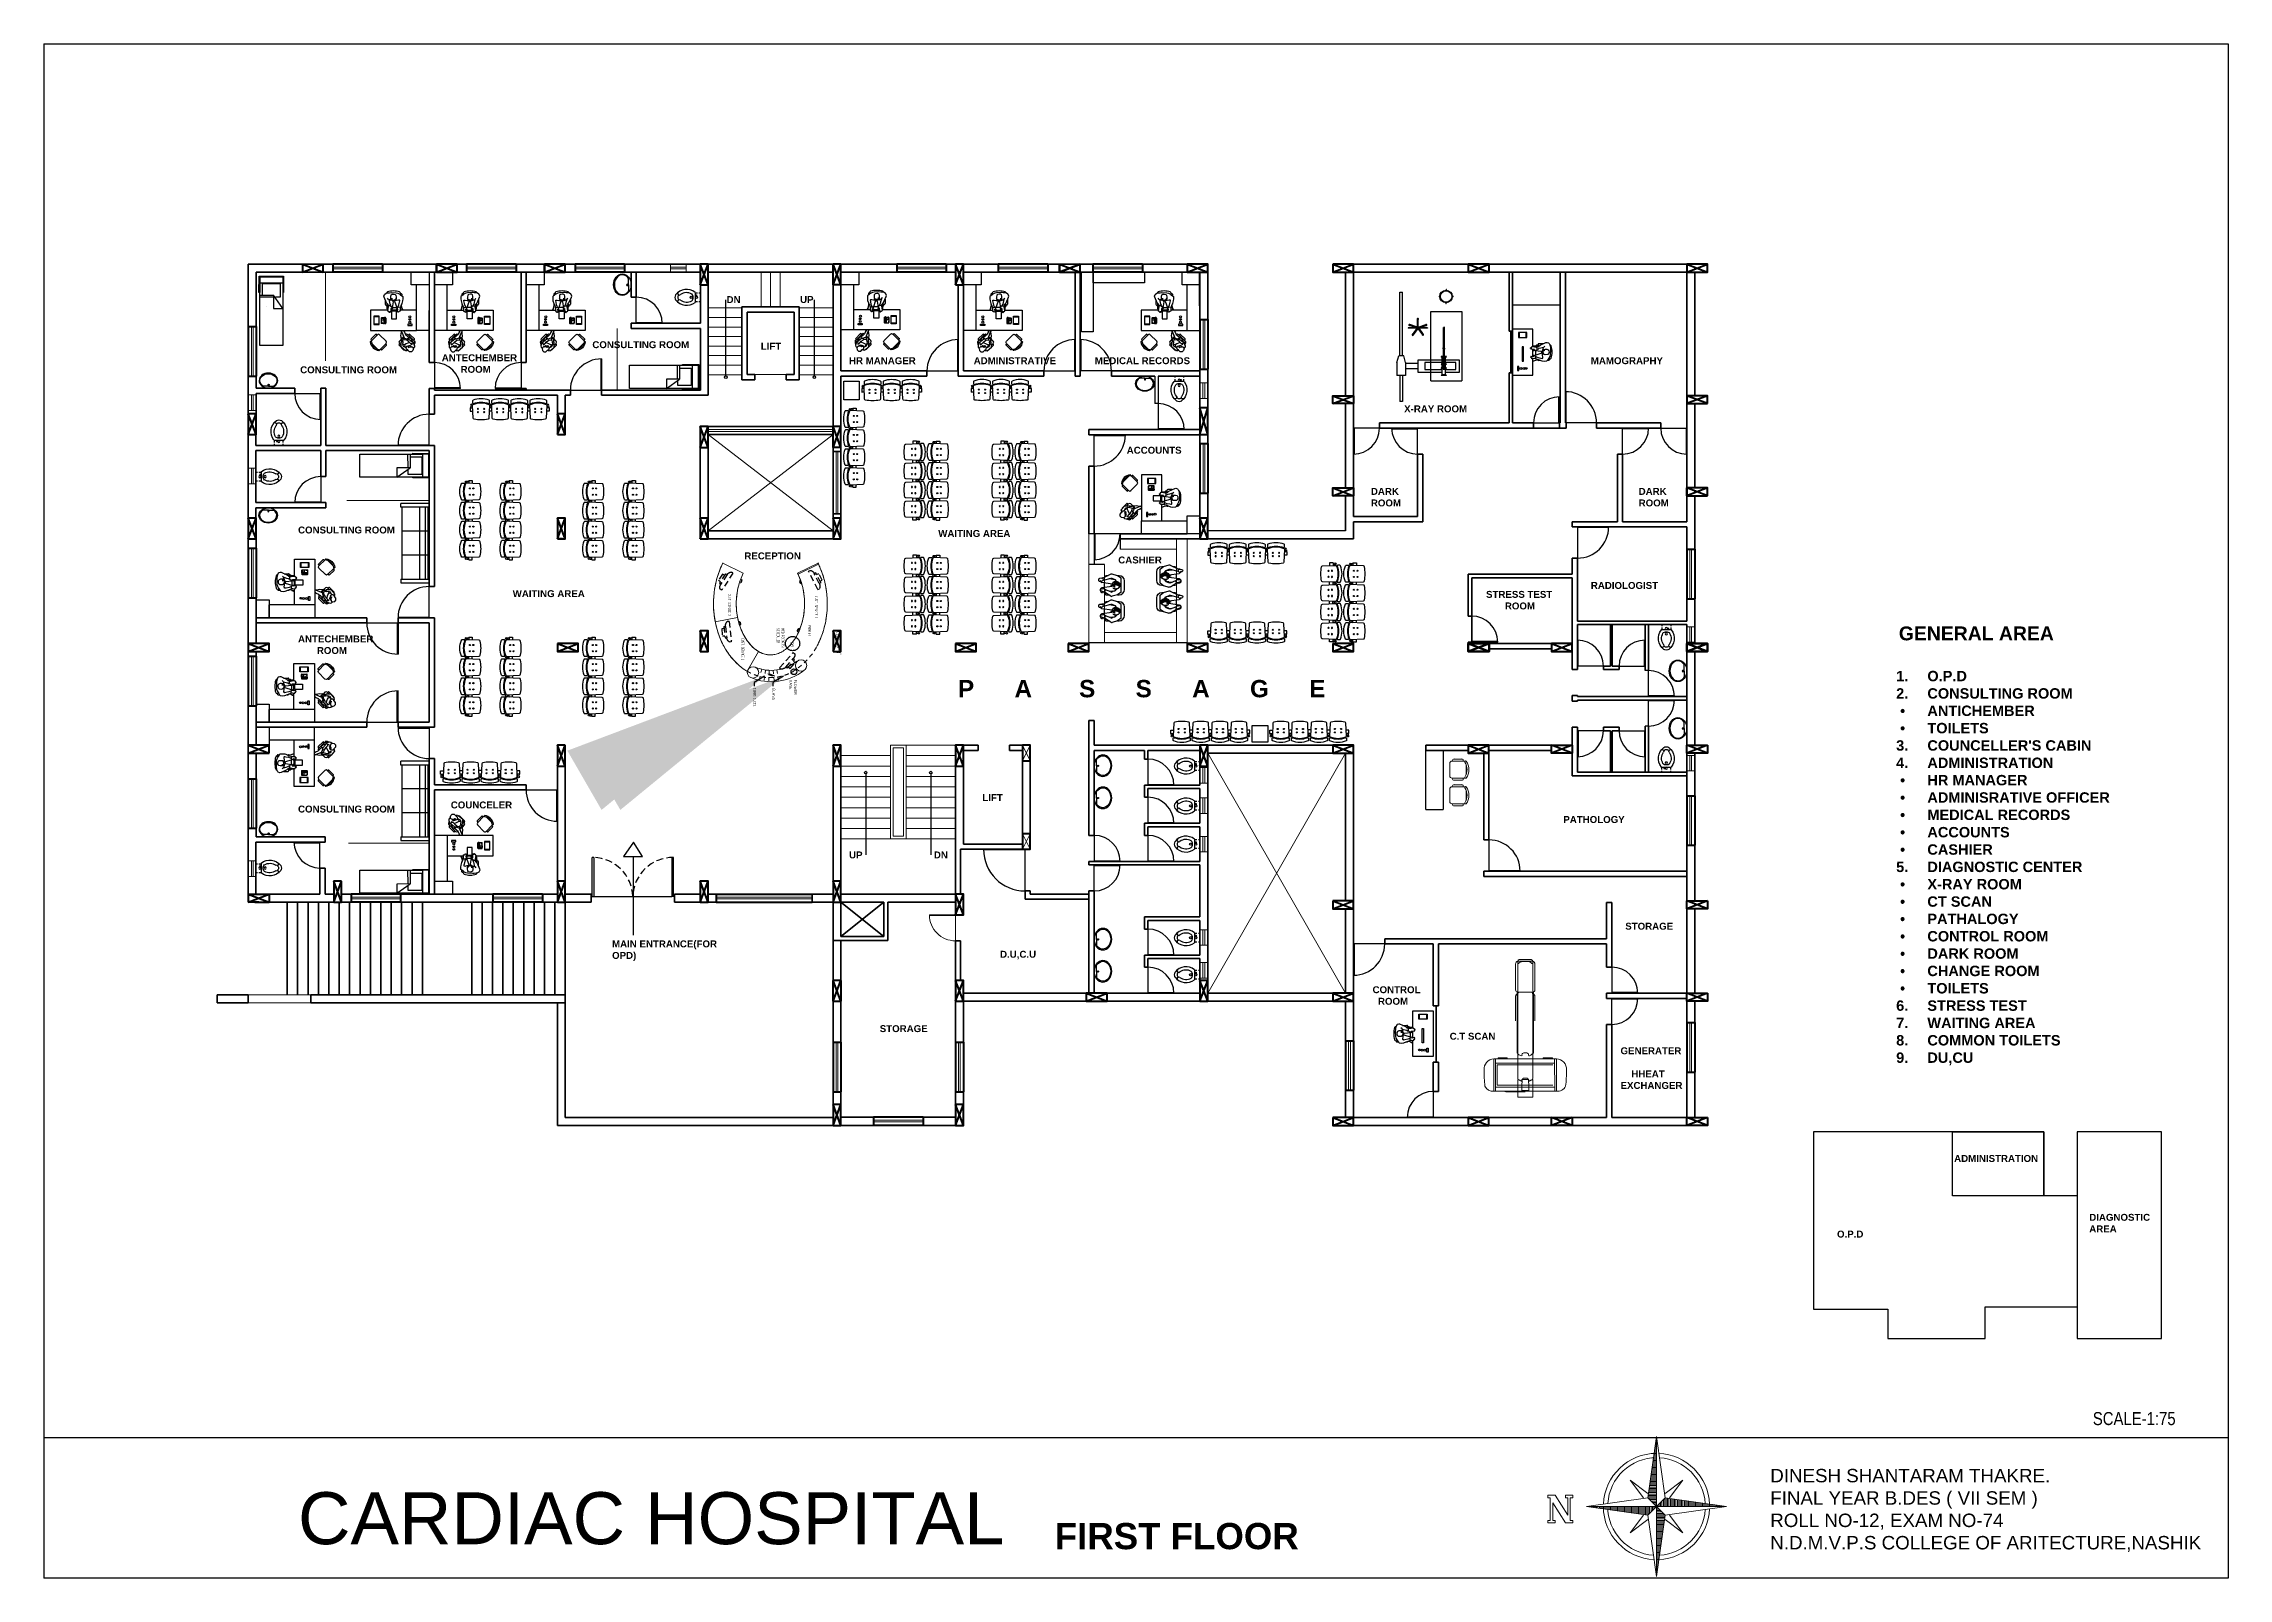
# Model space of a CAD drawing. Header units: inches. Extents: x -17070 to 527, y 504 to 2398.
# Drawn here: x -10654.9 to -10591.9, y 504.1 to 548.4 of the extents above; entities that cross this region are included whole.
import ezdxf
from ezdxf.enums import TextEntityAlignment as Align

# ---------------------------------------------------------------- set-up
doc = ezdxf.new("R2010")
doc.units = ezdxf.units.IN
for name, pattern in [('DASHED2', [0.375, 0.25, -0.125]), ('DGN_STYLE_4', [9.674615, 4.834286, -2.417143, 0.006043, -2.417143]), ('HIDDEN', [9.525, 6.35, -3.175]), ('HIDDEN2', [0.1875, 0.125, -0.0625])]:
    doc.linetypes.add(name, pattern=pattern)
for name, color, linetype in [('15', 7, 'HIDDEN'), ('A-Flor-Pfix', 140, 'Continuous'), ('DOOR', 5, 'Continuous'), ('elevation', 7, 'Continuous'), ('EWD_wall', 7, 'Continuous'), ('FURN-TAG', 122, 'Continuous'), ('mez. flr.', 7, 'Continuous'), ('TEXTM-48', 2, 'Continuous'), ('toilet furniture', 37, 'Continuous')]:
    doc.layers.add(name, color=color, linetype=linetype)
for name, color, linetype, lineweight in [('52-FL-PMS-EQUIP-OUTL', 1, 'Continuous', 20), ('54-F-PMS-EQ-MVT', 7, 'DGN_STYLE_4', 0), ('59-C-PMS-EQ-MVT', 7, 'DGN_STYLE_4', 0), ('A-Eqpm', 6, 'HIDDEN', 25), ('A-Eqpm-Name-48', 2, 'Continuous', 0), ('COL', 5, 'Continuous', 40), ('ELE-1', 105, 'Continuous', 40), ('ELE-5', 3, 'Continuous', 9), ('furniture', 42, 'Continuous', 9), ('hatch', 155, 'Continuous', 5), ('I-Furn', 30, 'Continuous', 18), ('new col.', 76, 'Continuous', 35), ('section', 1, 'Continuous', 35), ('TEXT', 7, 'Continuous', 9), ('wall', 7, 'Continuous', 30), ('WIN', 4, 'Continuous', 20)]:
    doc.layers.add(name, color=color, linetype=linetype, lineweight=lineweight)
doc.styles.add('Arch-Dim', font='romans.shx', dxfattribs={"width": 0.75})
doc.styles.add('ARCH4', font='archstyl.shx', dxfattribs={"height": 4.5})
doc.styles.add('PP15', font='', dxfattribs={"height": 0.015})
doc.styles.add('ROMANC', font='arialbd.ttf', dxfattribs={"height": 0.35})
doc.styles.add('ZGF_SMALL', font='simplex_.ttf', dxfattribs={"width": 0.9, "height": 3.75})
doc.styles.get('PP15').set_extended_font_data('Arial Narrow')
doc.linetypes.add('ZIGZAG', pattern='A,0.0001,-0.2,[131,ltypeshp.shx,S=0.2,R=0,X=-0.2,Y=0],-0.4,[131,ltypeshp.shx,S=0.2,R=180,X=0.2,Y=0],-0.2', length=0.8001)
doc.dimstyles.new('Aec-Arch-I-96', dxfattribs={"dimscale": 96, "dimtxt": 0.09375, "dimasz": 0.0625, "dimexe": 0.0625, "dimexo": 0.0625, "dimgap": 0.03125, "dimtad": 1, "dimzin": 3, "dimdsep": 46, "dimlunit": 4, "dimtxsty": 'Arch-Dim', "dimblk": 'ARCHTICK', "dimcen": 0.09375, "dimazin": 2, "dimtfac": 0.75, "dimtix": 1, "dimtmove": 2, "dimatfit": 2, "dimfxl": 1, "dimtolj": 1, "dimtzin": 0, "dimarcsym": 0})

msp = doc.modelspace()

# ---------------------------------------------------------------- texts
at = {"color": 0, "ltscale": 0.0005, "style": 'ROMANC'}
for s, insert, char_height, width, attachment_point in [('DN', (-10634.83423, 540.90814), 0.2, 0.3545258, 9), ('UP', (-10633.11748, 540.90814), 0.2, 0.3545258, 7), ('LIFT', (-10634.25017, 539.76325), 0.2, 0.5550718, 1), ('LIFT', (-10627.86105, 526.749), 0.2, 0.5550718, 1), ('UP', (-10631.31655, 525.09533), 0.2, 0.3545258, 3), ('DN', (-10629.26012, 525.09533), 0.2, 0.3545258, 1), ('{\\fArial|b1|i0|c161|p34;MAIN ENTRANCE}(FOR OPD)', (-10638.54038, 522.53062), 0.2, 3.1034105, 1), ('{\\fArial|b1|i0|c161|p34; FIRST FLOOR}', (-10626.06734, 505.73218), 0.7557351, 11.7267808, 1)]:
    msp.add_mtext(s, dxfattribs=dict(at, insert=insert, char_height=char_height, width=width, attachment_point=attachment_point))
at = {"layer": 'A-Eqpm-Name-48', "attachment_point": 1, "rotation": 270, "style": 'ARCH4'}
for s, insert, char_height, width in [('\\W0.7;CUST. SERVICE 3', (-10635.11135, 532.52925), 0.0820357, 0.5520627), ('\\W0.7;CUST. SERVICE 1', (-10632.60948, 532.45723), 0.0820357, 0.5520627), ('\\W0.7;CUST. SERVICE 2', (-10634.72924, 531.24473), 0.0820357, 0.5520627), ('\\W0.7;MED RECORDS/ SCHEDULER', (-10633.57234, 531.53447), 0.0820357, 0.5520627), ('DB', (-10633.30669, 531.13818), 0.082036, 0.5520627), ('\\W0.7;PRINTER', (-10632.79927, 531.62321), 0.0820357, 0.5520627), ('\\W0.7;CLNG +9\'-3"', (-10631.94808, 531.43909), 0.1230536, 0.625343), ('FLOWER VASE', (-10633.21095, 530.05069), 0.0820357, 0.5520627), ('\\W0.7;FORMS SLOTS', (-10634.39067, 529.81519), 0.0820357, 0.5520627), ('GLASS', (-10633.83682, 529.81248), 0.082036, 0.923152)]:
    msp.add_mtext(s, dxfattribs=dict(at, insert=insert, char_height=char_height, width=width))
at = {"layer": 'elevation', "ltscale": 0.0005, "width": 335.6252416, "attachment_point": 1, "style": 'ROMANC'}
for s, insert, char_height in [('ANTECHEMBER \\P       {\\fArial|b1|i0|c161|p34;ROOM}', (-10643.45134, 539.43104), 0.2), ('CONSULTING ROOM', (-10639.10935, 539.80786), 0.2), ('HR MANAGER', (-10631.70661, 539.3458), 0.2), ('ADMINISTRATIVE', (-10628.11087, 539.3458), 0.2), ('MEDICAL RECORDS', (-10624.61936, 539.3458), 0.2), ('MAMOGRAPHY', (-10610.31439, 539.3458), 0.2), ('CONSULTING ROOM', (-10647.53482, 539.08337), 0.2), ('X-RAY ROOM', (-10615.69775, 537.95791), 0.2), ('ACCOUNTS ', (-10623.69881, 536.76461), 0.2), ('DARK \\PROOM', (-10616.65719, 535.57797), 0.2), ('DARK \\PROOM', (-10608.93499, 535.57797), 0.2), ('CONSULTING ROOM', (-10647.59631, 534.46435), 0.2), ('WAITING {\\fArial|b1|i0|c161|p34;AREA}', (-10629.13329, 534.36446), 0.2), ('RECEPTION', (-10634.72577, 533.71879), 0.2), ('CASHIER', (-10623.94297, 533.59998), 0.2), ('WAITING {\\fArial|b1|i0|c161|p34;AREA}', (-10641.40631, 532.62924), 0.2), ('STRESS TEST \\P       ROOM', (-10613.3361, 532.60833), 0.2), ('RADIOLOGIST', (-10610.31439, 532.8656), 0.2), ('ANTECHEMBER \\P       {\\fArial|b1|i0|c161|p34;ROOM}', (-10647.59631, 531.3231), 0.2), ('GENERAL AREA', (-10601.43234, 531.58309), 0.4), ('{\\fArial|b1|i0|c161|p34;P}      {\\fArial|b1|i0|c161|p34;A}       {\\fArial|b1|i0|c161|p34;S}      {\\fArial|b1|i0|c161|p34;S}      {\\fArial|b1|i0|c161|p34;A}      {\\fArial|b1|i0|c161|p34;G}      {\\fArial|b1|i0|c161|p34;E}', (-10628.5642, 530.04078), 0.5), ("\\pi-0.9,l0.9,t0.9;{\\fArial|b1|i0|c161|p34;1.^IO.P.D\\P2.^ICONSULTING ROOM\\P\\pl1.016,t0.9,1.016;{\\fSymbol|b1|i0|c2|p18;·^I}ANTICHEMBER \\P{\\fSymbol|b1|i0|c2|p18;·^I}TOILETS\\P\\pl0.9,t0.9;3.^ICOUNCELLER'S CABIN \\P4.^IADMINISTRATION \\P\\pl1.016,t0.9,1.016;{\\fSymbol|b1|i0|c2|p18;·^I}HR MANAGER \\P{\\fSymbol|b1|i0|c2|p18;·^I}ADMINISRATIVE OFFICER\\P{\\fSymbol|b1|i0|c2|p18;·^I}MEDICAL RECORDS\\P{\\fSymbol|b1|i0|c2|p18;·^I}ACCOUNTS\\P{\\fSymbol|b1|i0|c2|p18;·^I}CASHIER\\P\\pl0.9,t0.9;5.^IDIAGNOSTIC CENTER\\P\\pl1.016,t0.9,1.016;{\\fSymbol|b1|i0|c2|p18;·^I}X-RAY ROOM\\P{\\fSymbol|b1|i0|c2|p18;·^I}CT SCAN\\P{\\fSymbol|b1|i0|c2|p18;·^I}PATHALOGY\\P{\\fSymbol|b1|i0|c2|p18;·^I}CONTROL ROOM\\P{\\fSymbol|b1|i0|c2|p18;·^I}DARK ROOM\\P{\\fSymbol|b1|i0|c2|p18;·^I}CHANGE ROOM\\P{\\fSymbol|b1|i0|c2|p18;·^I}TOILETS\\P\\pl0.9,t0.9;6.^ISTRESS TEST\\P7.^IWAITING AREA}\\P8.^ICOMMON TOILETS\\P9.^IDU,CU", (-10601.50932, 530.30255), 0.3), ('CONSULTING ROOM', (-10647.59631, 526.41832), 0.2), ('{\\fArial|b1|i0|c161|p34;CO}UNCELER{\\fArial|b1|i0|c161|p34; }', (-10643.19145, 526.53648), 0.2), ('PATHOLOGY', (-10611.10742, 526.11646), 0.2), ('STORAGE', (-10609.32201, 523.0395), 0.2), ('D.U,C.U', (-10627.35097, 522.23132), 0.2), ('CONTROL \\P  ROOM', (-10616.60816, 521.20831), 0.2), ('STORAGE', (-10630.82023, 520.08645), 0.2), ('C.T SCAN', (-10614.38568, 519.86662), 0.2), ('GENERATER\\P\\P    HHEAT \\PEXCHANGER', (-10609.45766, 519.4479), 0.2), ('{\\fArial|b1|i0|c204|p34;\\C178;DIAGNOSTIC \\PAREA}', (-10595.94088, 514.64574), 0.2)]:
    msp.add_mtext(s, dxfattribs=dict(at, insert=insert, char_height=char_height))
at = {"layer": 'elevation', "color": 0, "ltscale": 0.0005, "insert": (-10599.83674, 516.34292), "char_height": 0.2, "width": 335.6252416, "attachment_point": 1, "style": 'ROMANC'}
msp.add_mtext('{\\C178;ADMINISTRATION}', dxfattribs=at)
at = {"layer": 'wall', "color": 252, "ltscale": 0.0005, "insert": (-10603.21513, 514.16214), "char_height": 0.2, "width": 335.6252416, "attachment_point": 1, "style": 'ROMANC'}
msp.add_mtext('{\\C178;O.P.D}', dxfattribs=at)

# ---------------------------------------------------------------- blocks, each defined once
blk = doc.blocks.new('de')
at = {"layer": 'elevation', "ltscale": 0.0005}
for p, q in [((-10856.90422, 504.72708), (-10856.06422, 504.72708)), ((-10856.90422, 504.72708), (-10856.90422, 504.13708)), ((-10856.06422, 504.72708), (-10856.06422, 504.13708)), ((-10856.90422, 504.19118), (-10856.06422, 504.19118)), ((-10856.06422, 504.13708), (-10856.90422, 504.13708))]:
    blk.add_line(p, q, dxfattribs=at)
at = {"ltscale": 0.0005, "insert": (-10856.11631, 504.20099), "char_height": 0.005, "width": 0.0331616, "attachment_point": 1, "style": 'PP15'}
blk.add_mtext('SCALE-1:75', dxfattribs=at)
at = {"layer": 'elevation', "ltscale": 0.0005, "attachment_point": 1, "style": 'PP15'}
for s, insert, char_height, width in [('{\\fArial|b0|i0|c0|p34;DINESH SHANTARAM THAKRE.\\PFINAL YEAR B.DES ( VII SEM )\\PROLL NO-12, EXAM NO-74\\PN.D.M.V.P.S COLLEGE OF ARITECTURE,NASHIK\\P\\P                                                }', (-10856.24034, 504.17914), 0.0051564, 0.17596), ('{\\fArial|b0|i0|c0|p34;CARDIAC HOSPITAL}', (-10856.80643, 504.17019), 0.02, 0.382938)]:
    blk.add_mtext(s, dxfattribs=dict(at, insert=insert, char_height=char_height, width=width))
blk = doc.blocks.new('A$C37A41DED')
for p, q in [((5.4, 22.4), (51.4, 68.4)), ((51.4, 68.4), (68.4, 51.4)), ((68.4, 51.4), (22.4, 5.4)), ((0, 18), (11.9, 30)), ((1.1, 18), (12.5, 29.4)), ((8.1, 21), (18, 30.9)), ((11.9, 30), (12.5, 29.4)), ((18, 30.9), (21.3, 27.6)), ((24.2, 41.2), (21.4, 24.7)), ((21.4, 24.7), (31, 34.4)), ((31.5, 14.6), (21.4, 24.7)), ((22.9, 26.2), (33.1, 16.1)), ((31, 34.4), (24.2, 41.2)), ((18, 0), (0, 18)), ((18, 1.1), (1.1, 18)), ((22.4, 5.4), (5.4, 22.4)), ((20.9, 8.2), (8.1, 21)), ((18, 1.1), (29.4, 12.5)), ((30, 11.9), (18, 0)), ((29.4, 16.7), (20.9, 8.2)), ((29.4, 12.5), (30, 11.9))]:
    blk.add_line(p, q)
blk = doc.blocks.new('TV-FLATSCREEN')
for p, q in [((2.5, 4), (0, 4)), ((2.5, 4), (0, 4)), ((0, -4), (0, 4)), ((2.5, 4), (2.5, 6)), ((2.5, -6), (2.5, 6)), ((2.5, 6), (4.3, 6)), ((2.5, 6), (4.3, 6)), ((4.3, -6), (4.3, 6)), ((8.6, 10.8), (6.6, 10.8)), ((8.6, 10.8), (6.6, 10.8)), ((8.6, -10.8), (8.6, 10.8)), ((8.6, -10.8), (8.6, 10.8)), ((2.5, -4), (0, -4)), ((2.5, -4), (0, -4)), ((2.5, -6), (2.5, -4)), ((2.5, -6), (4.3, -6)), ((2.5, -6), (4.3, -6)), ((8.6, -10.8), (6.6, -10.8)), ((8.6, -10.8), (6.6, -10.8))]:
    blk.add_line(p, q)
for centre, start, end in [((10.1, 6.2), 127.5753, 181.6689), ((10.1, 6.2), 127.5753, 181.6689), ((10.1, -6.2), 178.3311, 232.4247), ((10.1, -6.2), 178.3311, 232.4247)]:
    blk.add_arc(centre, 5.78, start, end)
blk = doc.blocks.new('_ARCHTICK')
at = {"color": 0, "linetype": 'ByBlock', "const_width": 0.15}
blk.add_lwpolyline([(-0.5, -0.5), (0.5, 0.5)], dxfattribs=at)
blk = doc.blocks.new('sedia-07')
for p, q in [((-14.8, -6.2), (-14.8, 6.6)), ((-11.8, 8.7), (-11.8, -8.3)), ((7.6, 11.7), (-7.2, 11.7)), ((12.2, -8.3), (12.2, 8.7)), ((15.2, -6.2), (15.2, 6.6)), ((-8.8, -11.3), (9.2, -11.3))]:
    blk.add_line(p, q)
for centre, radius, start, end in [((-13.3, 6.1), 1.56, 16.2602, 163.7398), ((-10.9, 11.1), 1.1, 143.3099, 302.0274), ((0.2, -4.3), 20, 53.1301, 126.8699), ((-8.8, 8.7), 3, 152.4156, 180), ((0.2, -6.5), 19.6, 57.5758, 122.4242), ((11.3, 11.1), 1.1, 237.9726, 36.6901), ((9.2, 8.7), 3, 0, 27.5844), ((13.7, 6.1), 1.56, 16.2602, 163.7398), ((-13.3, -5.7), 1.56, 196.2602, 343.7398), ((-8.8, -8.3), 3, 180, 270), ((9.2, -8.3), 3, 270, 0), ((13.7, -5.7), 1.56, 196.2602, 343.7398)]:
    blk.add_arc(centre, radius, start, end)
blk = doc.blocks.new('x ray')
for p, q in [((-12249.905, 383.186), (-12249.905, 383.171)), ((-12249.89, 383.186), (-12249.89, 383.171)), ((-12249.465, 383.449), (-12247.465, 383.449)), ((-12249.465, 382.549), (-12249.465, 383.449)), ((-12248.065, 383.374), (-12248.065, 382.974)), ((-12247.715, 383.374), (-12248.065, 383.374)), ((-12247.99, 383.274), (-12247.99, 382.974)), ((-12247.79, 383.274), (-12247.99, 383.274)), ((-12247.79, 382.974), (-12247.79, 383.274)), ((-12247.715, 382.974), (-12247.715, 383.374)), ((-12247.465, 382.549), (-12247.465, 383.449)), ((-12250.078, 383.007), (-12250.093, 383.007)), ((-12250.078, 382.992), (-12250.093, 382.992)), ((-12249.905, 382.811), (-12249.905, 382.796)), ((-12249.89, 382.811), (-12249.89, 382.796)), ((-12249.704, 382.998), (-12249.719, 382.998)), ((-12249.704, 382.983), (-12249.719, 382.983)), ((-12247.465, 382.549), (-12249.465, 382.549)), ((-12249.062, 382.418), (-12249.086, 382.41)), ((-12248.997, 382.217), (-12249.062, 382.418)), ((-12249.002, 382.953), (-12249.002, 382.918)), ((-12247.802, 382.945), (-12249.002, 382.945)), ((-12249.002, 382.91), (-12247.802, 382.91)), ((-12248.997, 382.451), (-12248.982, 382.451)), ((-12248.997, 382.451), (-12248.997, 381.901)), ((-12248.989, 382.451), (-12248.989, 382.401)), ((-12248.982, 382.451), (-12248.982, 381.901)), ((-12248.402, 382.945), (-12248.402, 382.968)), ((-12248.402, 382.91), (-12248.402, 382.887)), ((-12248.165, 382.999), (-12248.165, 382.849)), ((-12248.14, 382.974), (-12248.14, 382.874)), ((-12247.965, 382.974), (-12248.14, 382.974)), ((-12247.965, 382.874), (-12248.14, 382.874)), ((-12248.139, 382.945), (-12248.139, 382.968)), ((-12248.139, 382.91), (-12248.139, 382.887)), ((-12248.065, 382.874), (-12248.065, 382.174)), ((-12248.022, 382.945), (-12248.022, 382.968)), ((-12248.022, 382.91), (-12248.022, 382.887)), ((-12247.99, 382.874), (-12247.99, 382.374)), ((-12247.965, 382.974), (-12247.965, 382.874)), ((-12247.94, 382.999), (-12247.94, 382.849)), ((-12247.84, 382.974), (-12247.94, 382.974)), ((-12247.84, 382.874), (-12247.94, 382.874)), ((-12247.84, 382.999), (-12247.84, 382.849)), ((-12247.64, 382.974), (-12247.815, 382.974)), ((-12247.815, 382.974), (-12247.815, 382.874)), ((-12247.64, 382.874), (-12247.815, 382.874)), ((-12247.802, 382.91), (-12247.802, 382.945)), ((-12247.79, 382.374), (-12247.79, 382.874)), ((-12247.715, 382.174), (-12247.715, 382.874)), ((-12247.64, 382.974), (-12247.64, 382.874)), ((-12247.615, 382.999), (-12247.615, 382.849)), ((-12249.014, 382.189), (-12249.247, 382.189)), ((-12249.247, 382.189), (-12249.247, 382.164)), ((-12249.014, 382.164), (-12249.247, 382.164)), ((-12249.147, 382.189), (-12249.147, 382.164)), ((-12249.014, 382.189), (-12249.086, 382.41)), ((-12249.014, 382.164), (-12249.086, 381.942)), ((-12249.086, 381.942), (-12249.062, 381.934)), ((-12248.997, 382.136), (-12249.062, 381.934)), ((-12249.031, 382.323), (-12249.055, 382.315)), ((-12249.055, 382.037), (-12249.031, 382.03)), ((-12248.997, 381.901), (-12248.982, 381.901)), ((-12248.989, 381.901), (-12248.989, 381.951)), ((-12248.982, 382.202), (-12248.802, 382.333)), ((-12248.982, 382.15), (-12248.802, 382.019)), ((-12248.975, 382.176), (-12248.787, 382.313)), ((-12248.975, 382.176), (-12248.787, 382.039)), ((-12248.868, 382.254), (-12248.883, 382.274)), ((-12248.883, 382.078), (-12248.868, 382.098)), ((-12248.787, 382.313), (-12248.802, 382.333)), ((-12248.802, 382.019), (-12248.787, 382.039)), ((-12247.99, 381.824), (-12248.19, 381.774)), ((-12248.065, 382.174), (-12247.715, 382.174)), ((-12247.99, 382.374), (-12247.79, 382.374)), ((-12247.99, 381.824), (-12247.615, 381.824)), ((-12247.965, 382.174), (-12247.965, 381.824)), ((-12247.815, 382.174), (-12247.815, 381.824)), ((-12247.615, 381.824), (-12247.615, 381.574)), ((-12250.025, 381.661), (-12250.025, 381.736)), ((-12248.19, 381.736), (-12250.025, 381.736)), ((-12248.19, 381.661), (-12250.025, 381.661)), ((-12248.19, 381.774), (-12248.19, 381.624)), ((-12247.99, 381.574), (-12248.19, 381.624)), ((-12247.99, 381.574), (-12247.615, 381.574)), ((-12247.615, 381.736), (-12246.874, 381.736)), ((-12247.615, 381.661), (-12246.874, 381.661)), ((-12246.874, 381.736), (-12246.874, 381.661))]:
    blk.add_line(p, q)
for radius in [0.18, 0.165]:
    blk.add_circle((-12249.899, 382.991), radius)
for centre, radius, start, end in [((-12249.898, 383.186), 0.0075, 358.89789, 181.10211), ((-12250.093, 382.999), 0.0075, 88.89789, 271.10211), ((-12249.898, 382.796), 0.0075, 178.89789, 1.10211), ((-12249.704, 382.991), 0.0075, 268.89789, 91.10211), ((-12249.074, 382.414), 0.02, 326.68219, 249.31781), ((-12248.165, 382.974), 0.025, 0, 90), ((-12248.165, 382.874), 0.025, 270, 0), ((-12247.94, 382.974), 0.025, 90, 180), ((-12247.94, 382.874), 0.025, 180, 270), ((-12247.84, 382.974), 0.025, 0, 90), ((-12247.84, 382.874), 0.025, 270, 0), ((-12247.615, 382.974), 0.025, 90, 180), ((-12247.615, 382.874), 0.025, 180, 270), ((-12249.247, 382.176), 0.02, 38.68219, 321.31781), ((-12249.074, 381.938), 0.02, 110.68219, 33.31781), ((-12248.794, 382.323), 0.02, 254.68219, 177.31781), ((-12248.794, 382.029), 0.02, 182.68219, 105.31781)]:
    blk.add_arc(centre, radius, start, end)
blk = doc.blocks.new('*U22')
at = {"layer": '52-FL-PMS-EQUIP-OUTL'}
for p, q in [((-0.637, 0.431, 0.55), (0.524, 0.431, 0.55)), ((0.649, 0.332, -0.586), (0.649, 0.016, -0.586)), ((0.649, -0.332, -0.533), (0.649, 0.016, -0.533)), ((0.722, 0.269, 0.55), (0.722, 0.013, 0.55)), ((0.722, -0.268, 0.603), (0.722, 0.013, 0.603)), ((-0.637, -0.431, 0.603), (0.524, -0.431, 0.603))]:
    blk.add_line(p, q, dxfattribs=at)
at = {"layer": '52-FL-PMS-EQUIP-OUTL', "extrusion": (0, 0, -1)}
for centre, radius, start, end in [((0.638, 0.348, -0.55), 0.0831, 348.89825, 90.76623), ((-0.524, 0.304, -0.55), 0.127, 89.96733, 167.11241), ((-0.642, 0.251, -0.55), 0.0813, 94.52748, 167.76555)]:
    blk.add_arc(centre, radius, start, end, dxfattribs=at)
at = {"layer": '52-FL-PMS-EQUIP-OUTL'}
for centre, radius, start, end in [((-0.638, -0.348, 0.603), 0.0831, 168.89825, 270.76623), ((0.524, -0.304, 0.603), 0.127, 269.96733, 347.11241), ((0.642, -0.251, 0.603), 0.0813, 274.52748, 347.76555)]:
    blk.add_arc(centre, radius, start, end, dxfattribs=at)
for points in [[(0.523, 0.332, 0.55), (0.542, 0.31, 0.172), (0.561, 0.288, -0.397), (0.58, 0.266, -0.586), (0.581, 0.264, -0.603), (0.613, 0.206, -0.586), (0.622, 0.173, -0.586), (0.628, 0.147, -0.586), (0.635, 0.121, -0.586), (0.637, 0.095, -0.586), (0.638, 0.076, -0.586), (0.64, 0.038, -0.595), (0.64, 0.038, -0.586), (0.64, 0.025, -0.397), (0.64, 0.012, 0.172), (0.64, -0.001, 0.55)], [(0.523, -0.332, 0.603), (0.542, -0.31, 0.224), (0.561, -0.288, -0.344), (0.58, -0.266, -0.533), (0.581, -0.264, -0.55), (0.613, -0.206, -0.533), (0.622, -0.173, -0.533), (0.628, -0.147, -0.533), (0.635, -0.121, -0.533), (0.637, -0.095, -0.533), (0.638, -0.076, -0.533), (0.64, -0.038, -0.543), (0.64, -0.038, -0.533), (0.64, -0.025, -0.344), (0.64, -0.012, 0.224), (0.64, 0.001, 0.603)]]:
    blk.add_open_spline(points, degree=3, knots=[0, 0, 0, 0, 0.453024, 0.453024, 0.453024, 0.493656, 0.493656, 0.493656, 0.525288, 0.525288, 0.525288, 0.548025, 0.548025, 0.548025, 1, 1, 1, 1], dxfattribs=at)
blk = doc.blocks.new('scan')
at = {"layer": '52-FL-PMS-EQUIP-OUTL'}
for p, q in [((-2.178, 2.59), (-0.379, 0.635)), ((-2.494, 2.301), (-0.689, 0.339)), ((-1.563, 1.957), (-0.368, 0.658)), ((-1.915, 1.634), (-0.72, 0.336)), ((0.239, 0.988), (-1.091, -0.236)), ((0.288, 0.86), (-0.968, -0.295)), ((0.285, 0.788), (-0.896, -0.298)), ((-0.368, 0.658), (-0.37, 0.609)), ((0.833, 0.266), (0.202, 0.953)), ((0.871, 0.301), (0.239, 0.988)), ((0.68, 0.358), (0.285, 0.788)), ((-0.72, 0.336), (-0.668, 0.339, 0.733)), ((0.871, 0.301), (-0.459, -0.923)), ((-0.459, -0.923), (-1.091, -0.236)), ((-0.422, -0.888), (-1.053, -0.201))]:
    blk.add_line(p, q, dxfattribs=at)
at = {"layer": '52-FL-PMS-EQUIP-OUTL', "extrusion": (0, 0, -1), "elevation": -0.733}
for points in [[(-0.148, 0.904), (-0.127, 0.927), (0.067, 0.749), (0.046, 0.726)], [(0.811, 0.022), (0.833, 0.045), (1.027, -0.134), (1.005, -0.157)]]:
    blk.add_lwpolyline(points, dxfattribs=at)
at = {"layer": '52-FL-PMS-EQUIP-OUTL', "extrusion": (0, 0, -1)}
for points in [[(-0.68, 0.358), (0.5, -0.728)], [(-0.752, 0.355), (-0.122, -0.225)], [(-0.124, -0.223), (0.503, -0.8)]]:
    blk.add_lwpolyline(points, dxfattribs=at)
at = {"layer": '52-FL-PMS-EQUIP-OUTL', "elevation": 0.733}
blk.add_lwpolyline([(0.659, 0.106), (0.628, 0.057), (0.213, -0.325)], dxfattribs=at)
at = {"layer": '52-FL-PMS-EQUIP-OUTL'}
for centre, radius, start, end in [((0.427, 0.761, 0.733), 0.295, 36.80479, 129.67325), ((-1.81, -1.417, 0.733), 3.415, 35.75196, 43.57958), ((0.727, 0.501, 0.733), 0.247, 305.71928, 18.3067)]:
    blk.add_arc(centre, radius, start, end, dxfattribs=at)
at = {"layer": '52-FL-PMS-EQUIP-OUTL', "extrusion": (0, 0, -1)}
for centre, radius, start, end in [((0.881, -0.449, -0.733), 0.299, 312.65877, 45.52723), ((-1.468, 1.6, -0.733), 3.415, 310.52912, 318.35674), ((0.655, -0.76, -0.733), 0.254, 219.6563, 292.24372)]:
    blk.add_arc(centre, radius, start, end, dxfattribs=at)
at = {"layer": '52-FL-PMS-EQUIP-OUTL'}
for points, knots in [([(-0.379, 0.635), (-0.376, 0.627), (-0.373, 0.619), (-0.37, 0.611), (-0.364, 0.593), (-0.382, 0.575), (-0.389, 0.557), (-0.397, 0.538), (-0.401, 0.51), (-0.419, 0.503), (-0.429, 0.5), (-0.432, 0.524), (-0.442, 0.529), (-0.453, 0.534), (-0.464, 0.539), (-0.478, 0.539), (-0.49, 0.538), (-0.501, 0.535), (-0.511, 0.529), (-0.518, 0.525), (-0.525, 0.521), (-0.531, 0.516), (-0.536, 0.511), (-0.542, 0.506), (-0.548, 0.5)], [0, 0, 0, 0, 0.085026, 0.085026, 0.085026, 0.277926, 0.277926, 0.277926, 0.484481, 0.484481, 0.484481, 0.601973, 0.601973, 0.601973, 0.72525, 0.72525, 0.72525, 0.842096, 0.842096, 0.842096, 0.921536, 0.921536, 0.921536, 1, 1, 1, 1]), ([(-0.689, 0.339, 0.733), (-0.689, 0.339, 0.489), (-0.689, 0.339, 0.122), (-0.689, 0.339), (-0.689, 0.339, -0.012), (-0.641, 0.342), (-0.617, 0.347), (-0.597, 0.351), (-0.565, 0.354), (-0.562, 0.372), (-0.559, 0.382), (-0.581, 0.387), (-0.585, 0.398), (-0.589, 0.409), (-0.594, 0.42), (-0.592, 0.434), (-0.59, 0.446), (-0.586, 0.456), (-0.58, 0.466), (-0.575, 0.473), (-0.571, 0.479), (-0.565, 0.485), (-0.559, 0.49), (-0.554, 0.495), (-0.548, 0.5)], [0, 0, 0, 0, 0.718979, 0.718979, 0.718979, 0.789836, 0.789836, 0.789836, 0.849955, 0.849955, 0.849955, 0.884152, 0.884152, 0.884152, 0.920032, 0.920032, 0.920032, 0.954041, 0.954041, 0.954041, 0.977162, 0.977162, 0.977162, 1, 1, 1, 1])]:
    blk.add_open_spline(points, degree=3, knots=knots, dxfattribs=at)
at = {"layer": '54-F-PMS-EQ-MVT'}
for p, q in [((-1.86, 1.673, 0.767), (-1.605, 1.907, 0.733)), ((-1.373, 0.988, 0.767), (-1.851, 1.508, 0.767)), ((-0.963, 1.365, 0.733), (-1.442, 1.885, 0.733)), ((-0.208, -0.193), (-0.688, 0.329)), ((0.122, 0.095), (-0.366, 0.626)), ((0.481, -0.295), (0.143, 0.072)), ((0.159, -0.592), (-0.181, -0.222)), ((0.039, -0.002), (-0.096, -0.126))]:
    blk.add_line(p, q, dxfattribs=at)
at = {"layer": '54-F-PMS-EQ-MVT', "extrusion": (0, 0, -1), "elevation": -0.762}
blk.add_lwpolyline([(0.068, -0.158), (0.038, -0.191), (0.021, -0.222), (-0.112, -0.366), (-0.185, -0.299)], dxfattribs=at)
at = {"layer": '54-F-PMS-EQ-MVT', "elevation": 0.762}
blk.add_lwpolyline([(0.069, -0.033), (0.099, -0.066), (0.128, -0.085), (0.261, -0.229), (0.187, -0.297)], dxfattribs=at)
at = {"layer": '54-F-PMS-EQ-MVT', "extrusion": (0, 0, -1)}
for centre, radius, start, end in [((1.579, 1.862, -0.733), 0.0524, 59.62303, 132.8611), ((1.502, 1.829, -0.733), 0.0822, 60.27617, 137.42125)]:
    blk.add_arc(centre, radius, start, end, dxfattribs=at)
at = {"layer": '54-F-PMS-EQ-MVT'}
for centre, radius, start, end in [((-1.791, 1.564, 0.767), 0.0822, 145.499, 222.64409), ((-1.817, 1.643, 0.767), 0.0524, 144.84586, 218.08393)]:
    blk.add_arc(centre, radius, start, end, dxfattribs=at)
for points, knots in [([(0.122, 0.095), (0.122, 0.088), (0.123, 0.082), (0.123, 0.075), (0.124, 0.056), (0.111, 0.038), (0.104, 0.021), (0.097, 0.002), (0.092, -0.027), (0.075, -0.033), (0.065, -0.037), (0.061, -0.012), (0.051, -0.007), (0.04, -0.003), (0.029, 0.003), (0.016, 0.002), (0.003, 0.002), (-0.007, -0.002), (-0.018, -0.007), (-0.025, -0.011), (-0.032, -0.015), (-0.037, -0.02), (-0.043, -0.025), (-0.049, -0.031), (-0.055, -0.036)], [0, 0, 0, 0, 0.069828, 0.069828, 0.069828, 0.265932, 0.265932, 0.265932, 0.475918, 0.475918, 0.475918, 0.595361, 0.595361, 0.595361, 0.720687, 0.720687, 0.720687, 0.839473, 0.839473, 0.839473, 0.920232, 0.920232, 0.920232, 1, 1, 1, 1]), ([(-0.201, -0.197), (-0.194, -0.199), (-0.187, -0.201), (-0.18, -0.204), (-0.161, -0.209), (-0.142, -0.195), (-0.124, -0.189), (-0.104, -0.184), (-0.076, -0.181), (-0.068, -0.164), (-0.064, -0.155), (-0.088, -0.149), (-0.092, -0.139), (-0.096, -0.128), (-0.1, -0.116), (-0.099, -0.103), (-0.097, -0.09), (-0.093, -0.08), (-0.086, -0.07), (-0.082, -0.064), (-0.077, -0.057), (-0.072, -0.052), (-0.066, -0.046), (-0.06, -0.041), (-0.055, -0.036)], [0, 0, 0, 0, 0.076874, 0.076874, 0.076874, 0.271493, 0.271493, 0.271493, 0.479888, 0.479888, 0.479888, 0.598426, 0.598426, 0.598426, 0.722802, 0.722802, 0.722802, 0.840689, 0.840689, 0.840689, 0.920837, 0.920837, 0.920837, 1, 1, 1, 1])]:
    blk.add_open_spline(points, degree=3, knots=knots, dxfattribs=at)
at = {"layer": '59-C-PMS-EQ-MVT'}
blk.add_line((0.481, -0.295), (0.159, -0.592), dxfattribs=at)
at = {"linetype": 'Continuous', "extrusion": (0, 0, -1), "xscale": 0.6450640874168353, "yscale": 0.6450640873965767, "zscale": -0.6450640874117683, "rotation": 47.38858204816648}
blk.add_blockref('*U22', (2.052, 2.137, -0.378), dxfattribs=at)
blk = doc.blocks.new('OPERA')
at = {"layer": '15', "color": 7, "linetype": 'Continuous'}
for p, q in [((-387, 200), (-481, 191)), ((-373, 141), (-435, 104)), ((-116, 35), (-412, 75)), ((-375, 206), (-394, 209)), ((-155, 316), (-387, 200)), ((-387, 200), (-373, 141)), ((-153, 196), (-373, 141)), ((-337, -65), (-337, 65)), ((-237, 275), (-287, 275)), ((-38, 160), (-206, 183)), ((-25, 155), (-122, 194)), ((38, 275), (-119, 320)), ((-12, 120), (-12, 136)), ((138, 200), (38, 275)), ((88, 275), (38, 275)), ((138, -200), (138, 200)), ((238, -125), (238, 125)), ((-337, -200), (-429, -168)), ((-116, -35), (-412, -75)), ((-336, -201), (-394, -209)), ((-336, -201), (-394, -209)), ((-312, -133), (-369, -94)), ((-337, -200), (-312, -133)), ((-156, -313), (-337, -200)), ((-337, -225), (-337, -200)), ((-156, -193), (-312, -133)), ((-287, -275), (-217, -275)), ((-114, -171), (-188, -181)), ((-25, -155), (-119, -193)), ((38, -275), (-116, -319)), ((-114, -171), (-37, -160)), ((-12, -136), (-12, -122)), ((138, -200), (38, -275)), ((38, -275), (88, -275))]:
    blk.add_line(p, q, dxfattribs=at)
at = {"layer": '15', "color": 7}
for p, q in [((-154, 4), (-120, 15)), ((-100, 29), (-100, -29)), ((-90, 35), (-90, -35)), ((-80, 40), (-80, -40)), ((-70, 89), (-70, 79)), ((-70, 46), (-70, -46)), ((-60, 93), (-60, 73)), ((-60, 51), (-60, -51)), ((-50, 95), (-50, 68)), ((-50, 57), (-50, -57)), ((-40, 98), (-40, -98)), ((-30, 99), (-30, -99)), ((-20, 100), (-20, -100)), ((-10, 100), (-10, -100)), ((0, 100), (0, -100)), ((10, 98), (10, -98)), ((20, 97), (20, -97)), ((30, 94), (30, -94)), ((40, 91), (40, -91)), ((50, 87), (50, -87)), ((60, 82), (60, -82)), ((70, 75), (70, -75)), ((80, 67), (80, -67)), ((90, 57), (90, -57)), ((100, 43), (100, -43)), ((110, 20), (110, -20)), ((-154, -4), (-119, -16)), ((-70, -79), (-70, -89)), ((-60, -73), (-60, -93)), ((-50, -67), (-50, -95))]:
    blk.add_line(p, q, dxfattribs=at)
blk.add_lwpolyline([(-100, -71, 0.086863), (-61, -92, 0.080167), (-12, -100, 0.080167), (37, -92, 0.088923), (76, -71, 0.104957), (104, -37, 0.120011), (113, 0, 0.120011), (104, 37, 0.104957), (76, 71, 0.088923), (37, 92, 0.080167), (-12, 100, 0.080167), (-61, 92, 0.086863), (-100, 71, 0.104957)], format="xyb", dxfattribs=at)
at = {"layer": '15', "color": 7, "linetype": 'Continuous'}
for points in [[(-41, 97, -0.45437), (-43, 110, -0.104203), (-36, 116, -0.064948), (-26, 119, -0.051099), (-14, 120, -0.051099), (-1, 119, -0.064948), (9, 116, -0.104203), (16, 110, -0.433673), (14, 98, -0.174705)], [(-41, -97, 0.45437), (-43, -110, 0.104203), (-36, -116, 0.064948), (-26, -119, 0.051099), (-14, -120, 0.051099), (-1, -119, 0.064948), (9, -116, 0.104203), (16, -110, 0.433673), (14, -98, 0.174705)]]:
    blk.add_lwpolyline(points, format="xyb", dxfattribs=at)
for centre, radius, start, end in [((-477, 154), 37.5, 95.3497, 319.86519), ((-395, 141), 68, 197.39745, 202.38408), ((-442, 116), 14.1, 114.26492, 300.94997), ((-395, 141), 68, 209.44035, 255.16422), ((-395, 141), 68, 89.30545, 126.58211), ((-287, 225), 50, 90, 180), ((-132, 272), 50, 74.0546, 116.56505), ((-141, 148), 50, 68.19859, 103.97598), ((-32, 136), 20, 360, 68.19859), ((88, 125), 150, 0, 90), ((-395, -141), 68.1, 105.22147, 270.30886), ((-417, -133), 37.5, 27.16621, 250.81308), ((-376, -105), 13, 55.57022, 226.31238), ((-287, -225), 50, 180, 270), ((-138, -146), 50, 249.0532, 291.80141), ((-130, -271), 50, 237.99462, 285.9454), ((-32, -136), 20, 291.80141, 0), ((88, -125), 150, 270, 0)]:
    blk.add_arc(centre, radius, start, end, dxfattribs=at)
at = {"layer": '15', "color": 7}
for centre, radius, start, end in [((-153, 0), 4.03, 111.55109, 248.44891), ((15, 0), 135, 148.17789, 211.82211)]:
    blk.add_arc(centre, radius, start, end, dxfattribs=at)
blk = doc.blocks.new("visitor's chair")
at = {"layer": 'furniture', "color": 0, "lineweight": 18}
for p, q in [((743.858, 182.804), (743.858, 183.064)), ((743.919, 182.76), (743.919, 183.107)), ((744.012, 183.168), (744.315, 183.168)), ((744.409, 183.107), (744.409, 182.76)), ((744.471, 182.804), (744.471, 183.064)), ((744.347, 182.699), (743.98, 182.699))]:
    blk.add_line(p, q, dxfattribs=at)
for centre, radius, start, end in [((743.888, 183.055), 0.0319, 343.73979, 196.2602), ((743.888, 182.813), 0.0319, 163.73979, 16.2602), ((743.937, 183.155), 0.0224, 143.30993, 302.02741), ((744.164, 182.842), 0.408, 53.1301, 126.8699), ((743.98, 183.107), 0.0612, 152.41556, 180), ((743.98, 182.76), 0.0612, 180, 270), ((744.164, 182.797), 0.401, 57.57575, 122.42425), ((744.347, 182.76), 0.0612, 270, 360), ((744.391, 183.155), 0.0224, 237.97259, 36.69006), ((744.347, 183.107), 0.0612, 360, 27.58444), ((744.44, 183.055), 0.0319, 343.73979, 196.2602), ((744.44, 182.813), 0.0319, 163.73979, 16.2602)]:
    blk.add_arc(centre, radius, start, end, dxfattribs=at)
blk = doc.blocks.new('tble')
at = {"ltscale": 0.0005}
for p, q in [((-12291.467, 297.078), (-12290.967, 297.078)), ((-12291.467, 296.628), (-12291.467, 297.078)), ((-12290.967, 297.078), (-12290.967, 295.378))]:
    blk.add_line(p, q, dxfattribs=at)
at = {"layer": 'elevation', "ltscale": 0.0005}
for q in [(-12291.467, 296.628), (-12290.967, 295.378)]:
    blk.add_line((-12291.467, 295.378), q, dxfattribs=at)
at = {"rotation": 270}
for p in [(-12473.475, 1040.689), (-12473.475, 1039.949)]:
    blk.add_blockref("visitor's chair", p, dxfattribs=at)
blk = doc.blocks.new('S4-PROTO')
for p, q in [((-2.28, 0.1), (-2.206, 0.1)), ((-2.28, 0.1), (-2.28, 0)), ((-2.28, 0), (-2.201, 0)), ((-2.264, 0.159), (-2.27, 0.1)), ((-2.226, 0.159), (-2.22, 0.1)), ((-1.729, 0), (-1.651, 0)), ((-1.724, 0.1), (-1.656, 0.1)), ((-1.709, 0.159), (-1.715, 0.1)), ((-1.671, 0.159), (-1.665, 0.1)), ((-1.174, 0.097), (-1.106, 0.097)), ((-1.159, 0.155), (-1.165, 0.097)), ((-1.121, 0.155), (-1.115, 0.097)), ((-0.629, 0), (-0.551, 0)), ((-0.624, 0.1), (-0.556, 0.1)), ((-0.609, 0.159), (-0.615, 0.1)), ((-0.571, 0.159), (-0.565, 0.1)), ((0, 0), (-0.079, 0)), ((0, 0.1), (-0.074, 0.1)), ((-0.054, 0.159), (-0.06, 0.1)), ((-0.016, 0.159), (-0.01, 0.1)), ((0, 0.1), (0, 0)), ((-1.179, -0.003), (-1.101, -0.003))]:
    blk.add_line(p, q)
for points in [[(-1.72, 0.272), (-1.72, 0.239, -0.522832), (-1.747, 0.221, 0.18), (-2.183, 0.221, -0.522832), (-2.21, 0.239), (-2.21, 0.297, -0.306573), (-2.197, 0.315, -0.192782), (-1.733, 0.315, -0.306573), (-1.72, 0.297), (-1.72, 0.254)], [(-1.17, 0.272), (-1.17, 0.239, -0.522832), (-1.197, 0.221, 0.18), (-1.633, 0.221, -0.522832), (-1.66, 0.239), (-1.66, 0.297, -0.306573), (-1.647, 0.315, -0.192782), (-1.183, 0.315, -0.306573), (-1.17, 0.297), (-1.17, 0.254)], [(-0.62, 0.272), (-0.62, 0.239, -0.522832), (-0.647, 0.221, 0.18), (-1.083, 0.221, -0.522832), (-1.11, 0.239), (-1.11, 0.297, -0.306573), (-1.097, 0.315, -0.192782), (-0.633, 0.315, -0.306573), (-0.62, 0.297), (-0.62, 0.254)], [(-0.07, 0.272), (-0.07, 0.239, -0.522832), (-0.097, 0.221, 0.18), (-0.533, 0.221, -0.522832), (-0.56, 0.239), (-0.56, 0.297, -0.306573), (-0.547, 0.315, -0.192782), (-0.083, 0.315, -0.306573), (-0.07, 0.297), (-0.07, 0.254)]]:
    blk.add_lwpolyline(points, format="xyb")
for points in [[(-2.192, -0.202, 0.346546), (-2.168, -0.231, 0.095695), (-1.762, -0.231, 0.346546), (-1.738, -0.202), (-1.721, 0.167, 0.318973), (-1.74, 0.197, 0.193005), (-2.19, 0.197, 0.318973), (-2.209, 0.167)], [(-1.642, -0.202, 0.346546), (-1.618, -0.231, 0.095695), (-1.212, -0.231, 0.346546), (-1.188, -0.202), (-1.171, 0.167, 0.318973), (-1.19, 0.197, 0.193005), (-1.64, 0.197, 0.318973), (-1.659, 0.167)], [(-1.092, -0.202, 0.346546), (-1.068, -0.231, 0.095695), (-0.662, -0.231, 0.346546), (-0.638, -0.202), (-0.621, 0.167, 0.318973), (-0.64, 0.197, 0.193005), (-1.09, 0.197, 0.318973), (-1.109, 0.167)], [(-0.542, -0.202, 0.346546), (-0.518, -0.231, 0.095695), (-0.112, -0.231, 0.346546), (-0.088, -0.202), (-0.071, 0.167, 0.318973), (-0.09, 0.197, 0.193005), (-0.54, 0.197, 0.318973), (-0.559, 0.167)]]:
    blk.add_lwpolyline(points, format="xyb", close=True)
for centre, radius in [((-2.245, 0.175), 0.025), ((-2.055, 0.07), 0.015), ((-1.875, 0.07), 0.015), ((-1.69, 0.175), 0.025), ((-1.505, 0.07), 0.015), ((-1.325, 0.07), 0.015), ((-1.14, 0.172), 0.025), ((-0.955, 0.07), 0.015), ((-0.775, 0.07), 0.015), ((-0.59, 0.175), 0.025), ((-0.405, 0.07), 0.015), ((-0.225, 0.07), 0.015), ((-0.035, 0.175), 0.025), ((-2.055, -0.03), 0.015), ((-1.875, -0.03), 0.015), ((-1.505, -0.03), 0.015), ((-1.325, -0.03), 0.015), ((-0.955, -0.03), 0.015), ((-0.775, -0.03), 0.015), ((-0.405, -0.03), 0.015), ((-0.225, -0.03), 0.015)]:
    blk.add_circle(centre, radius)
blk = doc.blocks.new('FURN-GEN-SOFA-03')
for p, q in [((0, 42), (30, 42)), ((0, 38), (0, 42)), ((0, 38), (30, 38)), ((1, -38), (1, 38)), ((4, -38), (4, 38)), ((10, -38), (10, 38)), ((29, 38), (29, -38)), ((30, 38), (30, 42)), ((1, 12.666667), (29, 12.666667)), ((1, -12.666667), (29, -12.666667)), ((30, -38), (0, -38)), ((0, -42), (0, -38)), ((30, -42), (0, -42)), ((30, -38), (30, -42))]:
    blk.add_line(p, q)
at = {"layer": 'FURN-TAG', "style": 'ZGF_SMALL'}
blk.add_attdef('ZGFCODE', text='', height=0.001, dxfattribs=at).set_placement((0, 0), align=Align.MIDDLE)
blk = doc.blocks.new('A$C031929D8')
at = {"layer": 'A-Flor-Pfix'}
for p, q in [((0, -13.4), (1.6, -13.4)), ((0, -22.6), (0, -13.4)), ((0, -22.6), (1.6, -22.6)), ((3.1, -13.4), (5.6, -13.4)), ((3.1, -22.6), (5.6, -22.6)), ((4.1, -19.1), (4.5, -19.1)), ((4.1, -20.6), (4.1, -19.1)), ((4.5, -20.6), (4.1, -20.6)), ((4.5, -19.1), (4.5, -20.6)), ((5.6, -23.3), (5.6, -12.7))]:
    blk.add_line(p, q, dxfattribs=at)
for centre in [(4.3, -18), (9.8, -18)]:
    blk.add_circle(centre, 1.1, dxfattribs=at)
for centre, radius, start, end in [((14.7, -24.4), 14.8, 38.0593, 128.0114), ((14.7, -11.6), 14.8, 231.9886, 321.9407), ((11.9, -17.6), 4.14, 129.8929, 185.4705), ((11.9, -18.4), 4.14, 174.5295, 230.1071), ((14.7, -24.1), 11.1, 54.0717, 119.8254), ((14.7, -11.9), 11.1, 240.1746, 305.9283), ((22.4, -13.7), 1.79, 230.0447, 34.4638), ((22.4, -22.3), 1.79, 325.5362, 129.9553), ((21.3, -18), 2.82, 296.8113, 63.1887), ((21.3, -18), 5.82, 331.6141, 28.3859)]:
    blk.add_arc(centre, radius, start, end, dxfattribs=at)
blk = doc.blocks.new('A$C6D011404')
at = {"layer": 'toilet furniture'}
for q in [(118, 64), (434, 64)]:
    blk.add_line((281, 64), q, dxfattribs=at)
for radius in [16.7, 11.9]:
    blk.add_circle((281, 99), radius, dxfattribs=at)
at = {"layer": 'toilet furniture', "extrusion": (0, 0, -1)}
blk.add_ellipse((276, 225), major_axis=(276, -2), ratio=0.815709, start_param=3.141593, end_param=9.424778, dxfattribs=at)
at = {"layer": 'toilet furniture'}
blk.add_open_spline([(118, 64), (58, 102), (22, 162), (20, 223), (20, 225), (20, 227), (20, 268), (36, 309), (113, 396), (192, 429), (355, 430), (435, 397), (529, 293), (543, 225), (505, 126), (475, 90), (434, 64)], degree=3, knots=[5.365258, 5.365258, 5.365258, 5.365258, 6.257078, 6.257078, 6.283185, 6.283185, 6.283185, 6.901165, 6.901165, 7.841015, 7.841015, 8.780865, 8.780865, 9.720714, 9.720714, 10.328696, 10.328696, 10.328696, 10.328696], dxfattribs=at)
blk = doc.blocks.new('DR 2.4')
at = {"layer": 'DOOR', "ltscale": 0.0005}
for p, q in [((-12583.253, 289.364), (-12583.253, 290.489)), ((-12583.203, 290.489), (-12583.253, 290.489)), ((-12583.203, 290.489), (-12583.203, 289.364)), ((-12580.953, 290.489), (-12580.953, 289.364)), ((-12580.903, 289.364), (-12580.903, 290.489)), ((-12583.278, 289.364), (-12583.253, 289.364)), ((-12583.253, 289.364), (-12583.203, 289.364)), ((-12583.203, 289.364), (-12580.953, 289.364)), ((-12580.903, 289.364), (-12580.953, 289.364)), ((-12580.878, 289.364), (-12580.903, 289.364))]:
    blk.add_line(p, q, dxfattribs=at)
at = {"layer": 'DOOR', "linetype": 'DASHED2', "ltscale": 0.8}
for centre, radius, start, end in [((-12583.238, 289.329), 1.161, 1.72823, 88.27177), ((-12580.919, 289.329), 1.16, 89.2231, 178.28617)]:
    blk.add_arc(centre, radius, start, end, dxfattribs=at)
blk = doc.blocks.new('*X191')
at = {"color": 0, "linetype": 'ByBlock'}
for p, q in [((-217.53, 160.5), (-217.53, 160.5)), ((-217.52, 160.498), (-217.52, 160.5)), ((-217.51, 160.497), (-217.51, 160.5)), ((-217.5, 160.496), (-217.5, 160.5)), ((-217.49, 160.494), (-217.49, 160.5)), ((-217.48, 160.493), (-217.48, 160.5)), ((-217.47, 160.491), (-217.47, 160.5)), ((-217.46, 160.49), (-217.46, 160.5)), ((-217.45, 160.488), (-217.45, 160.5)), ((-217.44, 160.487), (-217.44, 160.5)), ((-217.43, 160.486), (-217.43, 160.5)), ((-217.42, 160.484), (-217.42, 160.5)), ((-217.41, 160.483), (-217.41, 160.5)), ((-217.4, 160.481), (-217.4, 160.5)), ((-217.39, 160.48), (-217.39, 160.5)), ((-217.38, 160.478), (-217.38, 160.5)), ((-217.37, 160.477), (-217.37, 160.5)), ((-217.36, 160.476), (-217.36, 160.5)), ((-217.35, 160.474), (-217.35, 160.5)), ((-217.34, 160.473), (-217.34, 160.5)), ((-217.33, 160.471), (-217.33, 160.5)), ((-217.32, 160.47), (-217.32, 160.5)), ((-217.31, 160.468), (-217.31, 160.5)), ((-217.3, 160.467), (-217.3, 160.5)), ((-217.29, 160.466), (-217.29, 160.5)), ((-217.28, 160.464), (-217.28, 160.5)), ((-217.27, 160.463), (-217.27, 160.5)), ((-217.26, 160.461), (-217.26, 160.5)), ((-217.25, 160.46), (-217.25, 160.5)), ((-217.24, 160.458), (-217.24, 160.5)), ((-217.23, 160.457), (-217.23, 160.5)), ((-217.22, 160.456), (-217.22, 160.5)), ((-217.21, 160.454), (-217.21, 160.5)), ((-217.2, 160.453), (-217.2, 160.5)), ((-217.19, 160.451), (-217.19, 160.5)), ((-217.18, 160.45), (-217.18, 160.5)), ((-217.17, 160.448), (-217.17, 160.5)), ((-217.16, 160.447), (-217.16, 160.5)), ((-217.15, 160.446), (-217.15, 160.5)), ((-217.14, 160.444), (-217.14, 160.5)), ((-217.13, 160.443), (-217.13, 160.5)), ((-217.12, 160.441), (-217.12, 160.5)), ((-217.11, 160.44), (-217.11, 160.5)), ((-217.1, 160.438), (-217.1, 160.5)), ((-217.09, 160.441), (-217.09, 160.5)), ((-217.08, 160.451), (-217.08, 160.5)), ((-217.07, 160.461), (-217.07, 160.5)), ((-217.06, 160.471), (-217.06, 160.5)), ((-217.05, 160.481), (-217.05, 160.5)), ((-217.04, 160.491), (-217.04, 160.5))]:
    blk.add_line(p, q, dxfattribs=at)
blk = doc.blocks.new('01PSNA24')
at = {"layer": 'TEXT', "color": 7}
for p, q in [((-0.063, 0.062), (0, 0.5)), ((0, 0.5), (0, 0)), ((0, 0.5), (0.062, 0.062)), ((-0.188, 0.188), (-0.063, 0.094)), ((-0.094, 0.062), (-0.188, 0.188)), ((0.062, 0.094), (0.188, 0.188)), ((0.188, 0.188), (0.094, 0.062)), ((-0.5, 0), (-0.063, 0.062)), ((0, 0), (-0.5, 0)), ((-0.063, -0.063), (-0.5, 0)), ((-0.063, 0.062), (0, 0)), ((-0.063, -0.063), (0, 0)), ((0, 0), (0.062, 0.062)), ((0.5, 0), (0, 0)), ((0, 0), (0, -0.5)), ((0, 0), (0.062, -0.063)), ((0.062, 0.062), (0.5, 0)), ((-0.188, -0.188), (-0.094, -0.063)), ((-0.063, -0.094), (-0.188, -0.188)), ((0, -0.5), (-0.063, -0.063)), ((0.062, -0.063), (0, -0.5)), ((0.5, 0), (0.062, -0.063)), ((0.188, -0.188), (0.062, -0.094)), ((0.094, -0.063), (0.188, -0.188))]:
    blk.add_line(p, q, dxfattribs=at)
blk.add_lwpolyline([(0.742, 0.099), (0.724, 0.099), (0.724, 0.117), (0.777, 0.117), (0.777, 0.099), (0.76, 0.099), (0.76, -0.062), (0.777, -0.062), (0.777, -0.08), (0.724, -0.08), (0.635, 0.063), (0.635, -0.062), (0.652, -0.062), (0.652, -0.08), (0.599, -0.08), (0.599, -0.062), (0.617, -0.062), (0.617, 0.099), (0.599, 0.099), (0.599, 0.117), (0.652, 0.117), (0.742, -0.026), (0.742, 0.099)], dxfattribs=at)
for radius, start, end in [(0.38, 92.5891, 177.4109), (0.349, 93.5464, 176.4536), (0.38, 0, 87.4109), (0.349, 0, 86.4536), (0.38, 182.5891, 267.4109), (0.349, 183.5464, 266.4536), (0.38, 270, 357.4109), (0.349, 270, 356.4536)]:
    blk.add_arc((0, 0), radius, start, end, dxfattribs=at)
for p, rotation in [((-160.5, -217.031), 270), ((-217.031, 160.5), 180), ((160.5, 217.031), 89.99999999999999)]:
    blk.add_blockref('*X191', p, dxfattribs=dict(at, rotation=rotation))
blk.add_blockref('*X191', (217.031, -160.5), dxfattribs=at)

# ---------------------------------------------------------------- linework, layer by layer
for p, q in [((-10643.813, 541.80297), (-10644.18112, 541.80297)), ((-10643.663, 541.80297), (-10643.29488, 541.80297)), ((-10641.013, 541.80297), (-10640.64488, 541.80297)), ((-10631.93833, 541.80297), (-10631.57021, 541.80297)), ((-10645.095, 541.16914), (-10645.0541, 541.19017)), ((-10645.0541, 541.19017), (-10645.0185, 541.20214)), ((-10645.04621, 541.19384), (-10645.04621, 541.19282)), ((-10645.0185, 541.20214), (-10644.96066, 541.20699)), ((-10644.96066, 541.20699), (-10644.90807, 541.21126)), ((-10644.90807, 541.21126), (-10644.76784, 541.20523)), ((-10644.76784, 541.20523), (-10644.71875, 541.19034)), ((-10644.71875, 541.19034), (-10644.66441, 541.16179)), ((-10644.64127, 541.19384), (-10644.64127, 541.18314)), ((-10644.64127, 541.18314), (-10644.62655, 541.18314)), ((-10644.18112, 540.32124), (-10644.18112, 541.43297)), ((-10643.813, 541.43297), (-10643.813, 540.11559)), ((-10643.663, 541.43297), (-10643.663, 540.11559)), ((-10643.29488, 540.32124), (-10643.29488, 541.43297)), ((-10642.83472, 541.18314), (-10642.84945, 541.18314)), ((-10642.83472, 541.19384), (-10642.83472, 541.18314)), ((-10642.75724, 541.19034), (-10642.81158, 541.16179)), ((-10642.70816, 541.20523), (-10642.75724, 541.19034)), ((-10642.56793, 541.21126), (-10642.70816, 541.20523)), ((-10642.51534, 541.20699), (-10642.56793, 541.21126)), ((-10642.45749, 541.20214), (-10642.51534, 541.20699)), ((-10642.4219, 541.19017), (-10642.45749, 541.20214)), ((-10642.42979, 541.19384), (-10642.42979, 541.19282)), ((-10642.38099, 541.16914), (-10642.4219, 541.19017)), ((-10641.013, 541.43297), (-10641.013, 540.11559)), ((-10640.64488, 540.32124), (-10640.64488, 541.43297)), ((-10640.18472, 541.18314), (-10640.19945, 541.18314)), ((-10640.18472, 541.19384), (-10640.18472, 541.18314)), ((-10640.10724, 541.19034), (-10640.16158, 541.16179)), ((-10640.05816, 541.20523), (-10640.10724, 541.19034)), ((-10639.91793, 541.21126), (-10640.05816, 541.20523)), ((-10639.86534, 541.20699), (-10639.91793, 541.21126)), ((-10639.80749, 541.20214), (-10639.86534, 541.20699)), ((-10639.7719, 541.19017), (-10639.80749, 541.20214)), ((-10639.77979, 541.19384), (-10639.77979, 541.19282)), ((-10639.73099, 541.16914), (-10639.7719, 541.19017)), ((-10631.93833, 541.45094), (-10631.93833, 540.13356)), ((-10631.57021, 540.33921), (-10631.57021, 541.43297)), ((-10631.14687, 541.17903), (-10631.14687, 541.13905)), ((-10631.11006, 541.20111), (-10631.12478, 541.20111)), ((-10631.08692, 541.17976), (-10631.11146, 541.16179)), ((-10631.11006, 541.21181), (-10631.11006, 541.20111)), ((-10631.03258, 541.20832), (-10631.08692, 541.17976)), ((-10630.9835, 541.2232), (-10631.03258, 541.20832)), ((-10630.84326, 541.22924), (-10630.9835, 541.2232)), ((-10630.9537, 541.17625), (-10630.97824, 541.14993)), ((-10630.90812, 541.18677), (-10630.9537, 541.17625)), ((-10630.87131, 541.18502), (-10630.90812, 541.18677)), ((-10630.84151, 541.16221), (-10630.87131, 541.18502)), ((-10630.79067, 541.22496), (-10630.84326, 541.22924)), ((-10630.73283, 541.22011), (-10630.79067, 541.22496)), ((-10630.69723, 541.20814), (-10630.73283, 541.22011)), ((-10630.70512, 541.21181), (-10630.70512, 541.2108)), ((-10630.65633, 541.18711), (-10630.69723, 541.20814)), ((-10630.64393, 541.17227), (-10630.65633, 541.18711)), ((-10630.62941, 541.12888), (-10630.64393, 541.17227)), ((-10628.40833, 541.43297), (-10628.40833, 540.11559)), ((-10628.04021, 540.32124), (-10628.04021, 541.43297)), ((-10627.58006, 541.18314), (-10627.59478, 541.18314)), ((-10627.58006, 541.19384), (-10627.58006, 541.18314)), ((-10627.50258, 541.19034), (-10627.55692, 541.16179)), ((-10627.4535, 541.20523), (-10627.50258, 541.19034)), ((-10627.31326, 541.21126), (-10627.4535, 541.20523)), ((-10627.26067, 541.20699), (-10627.31326, 541.21126)), ((-10627.20283, 541.20214), (-10627.26067, 541.20699)), ((-10627.16723, 541.19017), (-10627.20283, 541.20214)), ((-10627.17512, 541.19384), (-10627.17512, 541.19282)), ((-10627.12633, 541.16914), (-10627.16723, 541.19017)), ((-10622.87034, 541.16914), (-10622.82943, 541.19017)), ((-10622.82943, 541.19017), (-10622.79384, 541.20214)), ((-10622.82154, 541.19384), (-10622.82154, 541.19282)), ((-10622.79384, 541.20214), (-10622.73599, 541.20699)), ((-10622.73599, 541.20699), (-10622.6834, 541.21126)), ((-10622.6834, 541.21126), (-10622.54317, 541.20523)), ((-10622.54317, 541.20523), (-10622.49409, 541.19034)), ((-10622.49409, 541.19034), (-10622.43975, 541.16179)), ((-10622.41661, 541.19384), (-10622.41661, 541.18314)), ((-10622.41661, 541.18314), (-10622.40188, 541.18314)), ((-10621.95646, 540.32124), (-10621.95646, 541.43297)), ((-10621.58833, 541.43297), (-10621.58833, 540.11559)), ((-10645.50636, 540.70458), (-10645.50636, 540.11559)), ((-10645.00323, 540.70458), (-10645.50636, 540.70458)), ((-10645.12193, 541.11091), (-10645.1074, 541.1543)), ((-10645.11667, 541.07582), (-10645.12193, 541.11091)), ((-10645.04304, 540.9109), (-10645.11667, 541.07582)), ((-10645.1074, 541.1543), (-10645.095, 541.16914)), ((-10645.08302, 541.00045), (-10645.08302, 540.87392)), ((-10645.06093, 540.85183), (-10645.04621, 540.85183)), ((-10645.04621, 540.85183), (-10645.04621, 540.83711)), ((-10645.00097, 540.86704), (-10645.04304, 540.9109)), ((-10645.02412, 540.87392), (-10645.02412, 540.89118)), ((-10645.02201, 540.76002), (-10645.0185, 540.87582)), ((-10645.01904, 540.70458), (-10645.02201, 540.76002)), ((-10644.98345, 541.01441), (-10645.01149, 541.04775)), ((-10645.01149, 541.04775), (-10645.01149, 541.04775)), ((-10645.01149, 541.04775), (-10645.01149, 541.04775)), ((-10645.01149, 541.04775), (-10645.01149, 541.04775)), ((-10645.00623, 540.67932), (-10644.99747, 540.75301)), ((-10644.99572, 540.6723), (-10645.00623, 540.67932)), ((-10644.99396, 540.84073), (-10645.00097, 540.86704)), ((-10644.99747, 540.75301), (-10644.9887, 540.79862)), ((-10644.98695, 540.67406), (-10644.99572, 540.6723)), ((-10644.98345, 540.8302), (-10644.99396, 540.84073)), ((-10644.9887, 540.79862), (-10644.9863, 540.83306)), ((-10644.98345, 540.653), (-10644.98695, 540.67406)), ((-10644.95014, 541.00038), (-10644.98345, 541.01441)), ((-10644.9256, 540.8302), (-10644.98345, 540.8302)), ((-10644.97468, 540.653), (-10644.98345, 540.653)), ((-10644.97819, 541.00915), (-10644.95715, 540.92845)), ((-10644.96767, 540.66529), (-10644.97468, 540.653)), ((-10644.96592, 540.64423), (-10644.96767, 540.66529)), ((-10644.96416, 540.63546), (-10644.96592, 540.64423)), ((-10644.95014, 540.63721), (-10644.96416, 540.63546)), ((-10644.95715, 540.92845), (-10644.94663, 540.87932)), ((-10644.91158, 540.98634), (-10644.95014, 541.00038)), ((-10644.94313, 540.67055), (-10644.95014, 540.63721)), ((-10644.94663, 540.87932), (-10644.92034, 540.84248)), ((-10644.94137, 540.6495), (-10644.94313, 540.67055)), ((-10644.93261, 540.64774), (-10644.94137, 540.6495)), ((-10644.92385, 540.65125), (-10644.93261, 540.64774)), ((-10644.92034, 540.84248), (-10644.9256, 540.8302)), ((-10644.9256, 540.8302), (-10644.89229, 540.79862)), ((-10644.92385, 541.06003), (-10644.92209, 541.10389)), ((-10644.92106, 541.02381), (-10644.92385, 541.06003)), ((-10644.91859, 540.75476), (-10644.92385, 540.65125)), ((-10644.92209, 541.10389), (-10644.90982, 541.14424)), ((-10644.72233, 540.70458), (-10644.92114, 540.70458)), ((-10644.92106, 541.02381), (-10644.89645, 541.00657)), ((-10644.90807, 540.98985), (-10644.92106, 541.02381)), ((-10644.90807, 540.75476), (-10644.91859, 540.75476)), ((-10644.90982, 541.14424), (-10644.88002, 541.16705)), ((-10644.88178, 540.97933), (-10644.90807, 540.98985)), ((-10644.89054, 540.71967), (-10644.90807, 540.75476)), ((-10644.89645, 541.00657), (-10644.89029, 541.05117)), ((-10644.89229, 540.79862), (-10644.88703, 540.75652)), ((-10644.88178, 540.71967), (-10644.89054, 540.71967)), ((-10644.89029, 541.05117), (-10644.88737, 541.00744)), ((-10644.888, 540.98875), (-10644.86066, 540.98155)), ((-10644.88703, 540.71792), (-10644.88745, 540.70458)), ((-10644.88737, 541.00744), (-10644.86768, 540.99577)), ((-10644.88703, 540.75652), (-10644.87652, 540.73195)), ((-10644.86425, 540.97055), (-10644.88178, 540.97933)), ((-10644.85723, 540.94599), (-10644.88178, 540.77055)), ((-10644.87652, 540.73195), (-10644.88178, 540.71967)), ((-10644.8807, 540.77821), (-10644.74877, 540.77821)), ((-10644.88002, 541.16705), (-10644.84321, 541.1688)), ((-10644.86768, 540.99577), (-10644.8461, 540.99217)), ((-10644.86074, 540.96003), (-10644.86425, 540.97055)), ((-10644.85022, 540.95301), (-10644.86074, 540.96003)), ((-10644.83971, 540.95476), (-10644.85022, 540.95301)), ((-10644.8461, 540.99217), (-10644.81552, 540.99757)), ((-10644.84321, 541.1688), (-10644.79764, 541.15828)), ((-10644.83269, 540.97055), (-10644.83971, 540.95476)), ((-10644.82568, 540.9688), (-10644.83269, 540.97055)), ((-10644.79939, 540.97757), (-10644.82568, 540.9688)), ((-10644.81606, 540.98011), (-10644.7988, 540.98875)), ((-10644.81552, 540.99757), (-10644.79034, 541.01377)), ((-10644.81166, 540.96705), (-10644.73979, 540.75125)), ((-10644.78186, 540.98985), (-10644.79939, 540.97757)), ((-10644.79764, 541.15828), (-10644.77309, 541.13196)), ((-10644.79034, 541.01377), (-10644.77039, 541.03624)), ((-10644.75381, 540.98459), (-10644.78361, 540.98459)), ((-10644.77039, 541.03624), (-10644.78186, 540.98985)), ((-10644.77309, 541.13196), (-10644.76784, 541.07582)), ((-10644.76784, 541.07582), (-10644.77039, 541.03624)), ((-10644.75557, 540.71792), (-10644.74505, 540.73371)), ((-10644.75557, 540.70739), (-10644.75557, 540.71792)), ((-10644.74855, 540.70388), (-10644.75557, 540.70739)), ((-10644.69947, 540.99512), (-10644.75381, 540.98459)), ((-10644.72401, 540.7302), (-10644.74855, 540.70388)), ((-10644.74505, 540.73371), (-10644.73804, 540.76002)), ((-10644.73804, 540.76002), (-10644.71033, 540.7862)), ((-10644.72927, 540.65827), (-10644.71875, 540.72844)), ((-10644.71875, 540.64599), (-10644.72927, 540.65827)), ((-10644.71875, 540.72844), (-10644.72401, 540.7302)), ((-10644.70648, 540.65476), (-10644.71875, 540.64599)), ((-10644.71525, 540.78634), (-10644.70473, 540.80564)), ((-10644.6539, 540.78459), (-10644.71525, 540.78634)), ((-10644.70473, 540.64248), (-10644.70648, 540.65476)), ((-10644.70473, 540.80564), (-10644.6872, 540.85301)), ((-10644.69597, 540.64248), (-10644.70473, 540.64248)), ((-10644.67318, 540.99336), (-10644.69947, 540.99512)), ((-10644.6872, 540.66178), (-10644.69597, 540.64248)), ((-10644.6872, 540.85301), (-10644.66967, 540.93722)), ((-10644.6837, 540.65125), (-10644.6872, 540.66178)), ((-10644.67844, 540.653), (-10644.6837, 540.65125)), ((-10644.66792, 540.68809), (-10644.67844, 540.653)), ((-10644.66441, 540.9881), (-10644.67318, 540.99336)), ((-10644.66967, 540.93722), (-10644.66091, 540.97231)), ((-10644.66266, 540.6723), (-10644.66792, 540.68809)), ((-10644.66441, 541.16179), (-10644.63987, 541.14382)), ((-10644.66091, 540.97231), (-10644.66441, 540.9881)), ((-10644.66336, 540.96249), (-10644.66336, 540.98336)), ((-10644.65214, 540.67581), (-10644.66266, 540.6723)), ((-10644.65431, 540.7846), (-10644.6539, 540.74599)), ((-10644.64338, 540.78809), (-10644.6539, 540.78459)), ((-10644.6539, 540.74599), (-10644.65039, 540.70915)), ((-10644.65039, 540.70915), (-10644.65214, 540.67581)), ((-10644.18112, 540.70458), (-10644.65063, 540.70458)), ((-10644.63111, 540.83897), (-10644.64338, 540.78809)), ((-10644.63987, 541.14382), (-10644.59956, 541.11792)), ((-10644.60657, 540.89336), (-10644.63111, 540.83897)), ((-10644.60657, 540.78634), (-10644.62059, 540.8495)), ((-10644.58203, 540.9688), (-10644.60657, 540.89336)), ((-10644.59079, 540.71792), (-10644.60657, 540.78634)), ((-10644.60446, 541.16106), (-10644.60446, 541.12108)), ((-10644.60446, 540.89983), (-10644.60446, 540.87392)), ((-10644.59956, 541.11792), (-10644.57852, 541.09687)), ((-10644.59956, 540.77406), (-10644.57105, 540.70458)), ((-10644.58913, 540.70458), (-10644.59079, 540.71792)), ((-10644.57326, 541.0267), (-10644.58203, 540.9688)), ((-10644.57852, 541.09687), (-10644.57326, 541.0267)), ((-10644.18112, 540.11559), (-10644.18112, 540.70458)), ((-10643.29488, 540.11559), (-10643.29488, 540.70458)), ((-10643.29488, 540.70458), (-10642.82537, 540.70458)), ((-10642.87644, 540.77406), (-10642.90495, 540.70458)), ((-10642.89748, 541.09687), (-10642.90273, 541.0267)), ((-10642.90273, 541.0267), (-10642.89397, 540.9688)), ((-10642.87644, 541.11792), (-10642.89748, 541.09687)), ((-10642.89397, 540.9688), (-10642.86943, 540.89336)), ((-10642.88687, 540.70458), (-10642.8852, 540.71792)), ((-10642.8852, 540.71792), (-10642.86943, 540.78634)), ((-10642.83612, 541.14382), (-10642.87644, 541.11792)), ((-10642.87153, 541.16106), (-10642.87153, 541.12108)), ((-10642.87153, 540.89983), (-10642.87153, 540.87392)), ((-10642.86943, 540.89336), (-10642.84489, 540.83897)), ((-10642.86943, 540.78634), (-10642.85541, 540.8495)), ((-10642.84489, 540.83897), (-10642.83262, 540.78809)), ((-10642.81158, 541.16179), (-10642.83612, 541.14382)), ((-10642.83262, 540.78809), (-10642.8221, 540.78459)), ((-10642.8221, 540.74599), (-10642.82561, 540.70915)), ((-10642.82561, 540.70915), (-10642.82385, 540.67581)), ((-10642.82385, 540.67581), (-10642.81334, 540.6723)), ((-10642.8221, 540.78459), (-10642.76075, 540.78634)), ((-10642.82168, 540.7846), (-10642.8221, 540.74599)), ((-10642.81509, 540.97231), (-10642.81158, 540.9881)), ((-10642.80632, 540.93722), (-10642.81509, 540.97231)), ((-10642.81334, 540.6723), (-10642.80808, 540.68809)), ((-10642.81263, 540.96249), (-10642.81263, 540.98336)), ((-10642.81158, 540.9881), (-10642.80282, 540.99336)), ((-10642.80808, 540.68809), (-10642.79756, 540.653)), ((-10642.78879, 540.85301), (-10642.80632, 540.93722)), ((-10642.80282, 540.99336), (-10642.77652, 540.99512)), ((-10642.79756, 540.653), (-10642.7923, 540.65125)), ((-10642.7923, 540.65125), (-10642.78879, 540.66178)), ((-10642.77127, 540.80564), (-10642.78879, 540.85301)), ((-10642.78879, 540.66178), (-10642.78003, 540.64248)), ((-10642.78003, 540.64248), (-10642.77127, 540.64248)), ((-10642.77652, 540.99512), (-10642.72218, 540.98459)), ((-10642.76075, 540.78634), (-10642.77127, 540.80564)), ((-10642.77127, 540.64248), (-10642.76951, 540.65476)), ((-10642.76951, 540.65476), (-10642.75724, 540.64599)), ((-10642.73796, 540.76002), (-10642.76567, 540.7862)), ((-10642.75724, 540.72844), (-10642.75198, 540.7302)), ((-10642.74672, 540.65827), (-10642.75724, 540.72844)), ((-10642.75724, 540.64599), (-10642.74672, 540.65827)), ((-10642.75367, 540.70458), (-10642.55486, 540.70458)), ((-10642.75198, 540.7302), (-10642.72744, 540.70388)), ((-10642.73095, 540.73371), (-10642.73796, 540.76002)), ((-10642.66434, 540.96705), (-10642.73621, 540.75125)), ((-10642.72043, 540.71792), (-10642.73095, 540.73371)), ((-10642.72744, 540.70388), (-10642.72043, 540.70739)), ((-10642.59529, 540.77821), (-10642.72723, 540.77821)), ((-10642.72218, 540.98459), (-10642.69238, 540.98459)), ((-10642.72043, 540.70739), (-10642.72043, 540.71792)), ((-10642.7029, 541.13196), (-10642.70816, 541.07582)), ((-10642.70816, 541.07582), (-10642.70561, 541.03624)), ((-10642.68565, 541.01377), (-10642.70561, 541.03624)), ((-10642.70561, 541.03624), (-10642.69414, 540.98985)), ((-10642.67836, 541.15828), (-10642.7029, 541.13196)), ((-10642.69414, 540.98985), (-10642.67661, 540.97757)), ((-10642.66047, 540.99757), (-10642.68565, 541.01377)), ((-10642.63278, 541.1688), (-10642.67836, 541.15828)), ((-10642.65993, 540.98011), (-10642.6772, 540.98875)), ((-10642.67661, 540.97757), (-10642.65031, 540.9688)), ((-10642.6299, 540.99217), (-10642.66047, 540.99757)), ((-10642.65031, 540.9688), (-10642.6433, 540.97055)), ((-10642.6433, 540.97055), (-10642.63629, 540.95476)), ((-10642.63629, 540.95476), (-10642.62577, 540.95301)), ((-10642.59597, 541.16705), (-10642.63278, 541.1688)), ((-10642.60832, 540.99577), (-10642.6299, 540.99217)), ((-10642.62577, 540.95301), (-10642.61526, 540.96003)), ((-10642.61876, 540.94599), (-10642.59422, 540.77055)), ((-10642.588, 540.98875), (-10642.61533, 540.98155)), ((-10642.61526, 540.96003), (-10642.61175, 540.97055)), ((-10642.61175, 540.97055), (-10642.59422, 540.97933)), ((-10642.58862, 541.00744), (-10642.60832, 540.99577)), ((-10642.58896, 540.75652), (-10642.59948, 540.73195)), ((-10642.59948, 540.73195), (-10642.59422, 540.71967)), ((-10642.56617, 541.14424), (-10642.59597, 541.16705)), ((-10642.59422, 540.97933), (-10642.56793, 540.98985)), ((-10642.59422, 540.71967), (-10642.58546, 540.71967)), ((-10642.5837, 540.79862), (-10642.58896, 540.75652)), ((-10642.58896, 540.71792), (-10642.58855, 540.70458)), ((-10642.5857, 541.05117), (-10642.58862, 541.00744)), ((-10642.57954, 541.00657), (-10642.5857, 541.05117)), ((-10642.58546, 540.71967), (-10642.56793, 540.75476)), ((-10642.5504, 540.8302), (-10642.5837, 540.79862)), ((-10642.55493, 541.02381), (-10642.57954, 541.00657)), ((-10642.56793, 540.98985), (-10642.55493, 541.02381)), ((-10642.56793, 540.75476), (-10642.55741, 540.75476)), ((-10642.5539, 541.10389), (-10642.56617, 541.14424)), ((-10642.56442, 540.98634), (-10642.52586, 541.00038)), ((-10642.55741, 540.75476), (-10642.55215, 540.65125)), ((-10642.52936, 540.87932), (-10642.55566, 540.84248)), ((-10642.55566, 540.84248), (-10642.5504, 540.8302)), ((-10642.55493, 541.02381), (-10642.55215, 541.06003)), ((-10642.55215, 541.06003), (-10642.5539, 541.10389)), ((-10642.55215, 540.65125), (-10642.54339, 540.64774)), ((-10642.5504, 540.8302), (-10642.49255, 540.8302)), ((-10642.54339, 540.64774), (-10642.53462, 540.6495)), ((-10642.53462, 540.6495), (-10642.53287, 540.67055)), ((-10642.53287, 540.67055), (-10642.52586, 540.63721)), ((-10642.51884, 540.92845), (-10642.52936, 540.87932)), ((-10642.52586, 541.00038), (-10642.49255, 541.01441)), ((-10642.52586, 540.63721), (-10642.51183, 540.63546)), ((-10642.49781, 541.00915), (-10642.51884, 540.92845)), ((-10642.51183, 540.63546), (-10642.51008, 540.64423)), ((-10642.51008, 540.64423), (-10642.50833, 540.66529)), ((-10642.50833, 540.66529), (-10642.50132, 540.653)), ((-10642.50132, 540.653), (-10642.49255, 540.653)), ((-10642.49255, 541.01441), (-10642.4645, 541.04775)), ((-10642.49255, 540.8302), (-10642.48203, 540.84073)), ((-10642.49255, 540.653), (-10642.48905, 540.67406)), ((-10642.48729, 540.79862), (-10642.48969, 540.83306)), ((-10642.48905, 540.67406), (-10642.48028, 540.6723)), ((-10642.47853, 540.75301), (-10642.48729, 540.79862)), ((-10642.48203, 540.84073), (-10642.47502, 540.86704)), ((-10642.48028, 540.6723), (-10642.46976, 540.67932)), ((-10642.46976, 540.67932), (-10642.47853, 540.75301)), ((-10642.47502, 540.86704), (-10642.43295, 540.9109)), ((-10642.47277, 540.70458), (-10641.96963, 540.70458)), ((-10642.4645, 541.04775), (-10642.4645, 541.04775)), ((-10642.4645, 541.04775), (-10642.4645, 541.04775)), ((-10642.4645, 541.04775), (-10642.4645, 541.04775)), ((-10642.45399, 540.76002), (-10642.45749, 540.87582)), ((-10642.45695, 540.70458), (-10642.45399, 540.76002)), ((-10642.45187, 540.87392), (-10642.45187, 540.89118)), ((-10642.43295, 540.9109), (-10642.35933, 541.07582)), ((-10642.42979, 540.85183), (-10642.42979, 540.83711)), ((-10642.41506, 540.85183), (-10642.42979, 540.85183)), ((-10642.39297, 541.00045), (-10642.39297, 540.87392)), ((-10642.3686, 541.1543), (-10642.38099, 541.16914)), ((-10642.35407, 541.11091), (-10642.3686, 541.1543)), ((-10642.35933, 541.07582), (-10642.35407, 541.11091)), ((-10641.96963, 540.70458), (-10641.96963, 540.11559)), ((-10640.64488, 540.11559), (-10640.64488, 540.70458)), ((-10640.64488, 540.70458), (-10640.17537, 540.70458)), ((-10640.22644, 540.77406), (-10640.25495, 540.70458)), ((-10640.24748, 541.09687), (-10640.25273, 541.0267)), ((-10640.25273, 541.0267), (-10640.24397, 540.9688)), ((-10640.22644, 541.11792), (-10640.24748, 541.09687)), ((-10640.24397, 540.9688), (-10640.21943, 540.89336)), ((-10640.23687, 540.70458), (-10640.2352, 540.71792)), ((-10640.2352, 540.71792), (-10640.21943, 540.78634)), ((-10640.18612, 541.14382), (-10640.22644, 541.11792)), ((-10640.22153, 541.16106), (-10640.22153, 541.12108)), ((-10640.22153, 540.89983), (-10640.22153, 540.87392)), ((-10640.21943, 540.89336), (-10640.19489, 540.83897)), ((-10640.21943, 540.78634), (-10640.20541, 540.8495)), ((-10640.19489, 540.83897), (-10640.18262, 540.78809)), ((-10640.16158, 541.16179), (-10640.18612, 541.14382)), ((-10640.18262, 540.78809), (-10640.1721, 540.78459)), ((-10640.1721, 540.74599), (-10640.17561, 540.70915)), ((-10640.17561, 540.70915), (-10640.17385, 540.67581)), ((-10640.17385, 540.67581), (-10640.16334, 540.6723)), ((-10640.1721, 540.78459), (-10640.11075, 540.78634)), ((-10640.17168, 540.7846), (-10640.1721, 540.74599)), ((-10640.16509, 540.97231), (-10640.16158, 540.9881)), ((-10640.15632, 540.93722), (-10640.16509, 540.97231)), ((-10640.16334, 540.6723), (-10640.15808, 540.68809)), ((-10640.16263, 540.96249), (-10640.16263, 540.98336)), ((-10640.16158, 540.9881), (-10640.15282, 540.99336)), ((-10640.15808, 540.68809), (-10640.14756, 540.653)), ((-10640.13879, 540.85301), (-10640.15632, 540.93722)), ((-10640.15282, 540.99336), (-10640.12652, 540.99512)), ((-10640.14756, 540.653), (-10640.1423, 540.65125)), ((-10640.1423, 540.65125), (-10640.13879, 540.66178)), ((-10640.12127, 540.80564), (-10640.13879, 540.85301)), ((-10640.13879, 540.66178), (-10640.13003, 540.64248)), ((-10640.13003, 540.64248), (-10640.12127, 540.64248)), ((-10640.12652, 540.99512), (-10640.07218, 540.98459)), ((-10640.11075, 540.78634), (-10640.12127, 540.80564)), ((-10640.12127, 540.64248), (-10640.11951, 540.65476)), ((-10640.11951, 540.65476), (-10640.10724, 540.64599)), ((-10640.08796, 540.76002), (-10640.11567, 540.7862)), ((-10640.10724, 540.72844), (-10640.10198, 540.7302)), ((-10640.09672, 540.65827), (-10640.10724, 540.72844)), ((-10640.10724, 540.64599), (-10640.09672, 540.65827)), ((-10640.10367, 540.70458), (-10639.90486, 540.70458)), ((-10640.10198, 540.7302), (-10640.07744, 540.70388)), ((-10640.08095, 540.73371), (-10640.08796, 540.76002)), ((-10640.01434, 540.96705), (-10640.08621, 540.75125)), ((-10640.07043, 540.71792), (-10640.08095, 540.73371)), ((-10640.07744, 540.70388), (-10640.07043, 540.70739)), ((-10639.94529, 540.77821), (-10640.07723, 540.77821)), ((-10640.07218, 540.98459), (-10640.04238, 540.98459)), ((-10640.07043, 540.70739), (-10640.07043, 540.71792)), ((-10640.0529, 541.13196), (-10640.05816, 541.07582)), ((-10640.05816, 541.07582), (-10640.05561, 541.03624)), ((-10640.03565, 541.01377), (-10640.05561, 541.03624)), ((-10640.05561, 541.03624), (-10640.04414, 540.98985)), ((-10640.02836, 541.15828), (-10640.0529, 541.13196)), ((-10640.04414, 540.98985), (-10640.02661, 540.97757)), ((-10640.01047, 540.99757), (-10640.03565, 541.01377)), ((-10639.98278, 541.1688), (-10640.02836, 541.15828)), ((-10640.00993, 540.98011), (-10640.0272, 540.98875)), ((-10640.02661, 540.97757), (-10640.00031, 540.9688)), ((-10639.9799, 540.99217), (-10640.01047, 540.99757)), ((-10640.00031, 540.9688), (-10639.9933, 540.97055)), ((-10639.9933, 540.97055), (-10639.98629, 540.95476)), ((-10639.98629, 540.95476), (-10639.97577, 540.95301)), ((-10639.94597, 541.16705), (-10639.98278, 541.1688)), ((-10639.95832, 540.99577), (-10639.9799, 540.99217)), ((-10639.97577, 540.95301), (-10639.96526, 540.96003)), ((-10639.96876, 540.94599), (-10639.94422, 540.77055)), ((-10639.938, 540.98875), (-10639.96533, 540.98155)), ((-10639.96526, 540.96003), (-10639.96175, 540.97055)), ((-10639.96175, 540.97055), (-10639.94422, 540.97933)), ((-10639.93862, 541.00744), (-10639.95832, 540.99577)), ((-10639.93896, 540.75652), (-10639.94948, 540.73195)), ((-10639.94948, 540.73195), (-10639.94422, 540.71967)), ((-10639.91617, 541.14424), (-10639.94597, 541.16705)), ((-10639.94422, 540.97933), (-10639.91793, 540.98985)), ((-10639.94422, 540.71967), (-10639.93546, 540.71967)), ((-10639.9337, 540.79862), (-10639.93896, 540.75652)), ((-10639.93896, 540.71792), (-10639.93855, 540.70458)), ((-10639.9357, 541.05117), (-10639.93862, 541.00744)), ((-10639.92954, 541.00657), (-10639.9357, 541.05117)), ((-10639.93546, 540.71967), (-10639.91793, 540.75476)), ((-10639.9004, 540.8302), (-10639.9337, 540.79862)), ((-10639.90493, 541.02381), (-10639.92954, 541.00657)), ((-10639.91793, 540.98985), (-10639.90493, 541.02381)), ((-10639.91793, 540.75476), (-10639.90741, 540.75476)), ((-10639.9039, 541.10389), (-10639.91617, 541.14424)), ((-10639.91442, 540.98634), (-10639.87586, 541.00038)), ((-10639.90741, 540.75476), (-10639.90215, 540.65125)), ((-10639.87936, 540.87932), (-10639.90566, 540.84248)), ((-10639.90566, 540.84248), (-10639.9004, 540.8302)), ((-10639.90493, 541.02381), (-10639.90215, 541.06003)), ((-10639.90215, 541.06003), (-10639.9039, 541.10389)), ((-10639.90215, 540.65125), (-10639.89339, 540.64774)), ((-10639.9004, 540.8302), (-10639.84255, 540.8302)), ((-10639.89339, 540.64774), (-10639.88462, 540.6495)), ((-10639.88462, 540.6495), (-10639.88287, 540.67055)), ((-10639.88287, 540.67055), (-10639.87586, 540.63721)), ((-10639.86884, 540.92845), (-10639.87936, 540.87932)), ((-10639.87586, 541.00038), (-10639.84255, 541.01441)), ((-10639.87586, 540.63721), (-10639.86183, 540.63546)), ((-10639.84781, 541.00915), (-10639.86884, 540.92845)), ((-10639.86183, 540.63546), (-10639.86008, 540.64423)), ((-10639.86008, 540.64423), (-10639.85833, 540.66529)), ((-10639.85833, 540.66529), (-10639.85132, 540.653)), ((-10639.85132, 540.653), (-10639.84255, 540.653)), ((-10639.84255, 541.01441), (-10639.8145, 541.04775)), ((-10639.84255, 540.8302), (-10639.83203, 540.84073)), ((-10639.84255, 540.653), (-10639.83905, 540.67406)), ((-10639.83729, 540.79862), (-10639.83969, 540.83306)), ((-10639.83905, 540.67406), (-10639.83028, 540.6723)), ((-10639.82853, 540.75301), (-10639.83729, 540.79862)), ((-10639.83203, 540.84073), (-10639.82502, 540.86704)), ((-10639.83028, 540.6723), (-10639.81976, 540.67932)), ((-10639.81976, 540.67932), (-10639.82853, 540.75301)), ((-10639.82502, 540.86704), (-10639.78295, 540.9109)), ((-10639.82277, 540.70458), (-10639.31963, 540.70458)), ((-10639.8145, 541.04775), (-10639.8145, 541.04775)), ((-10639.8145, 541.04775), (-10639.8145, 541.04775)), ((-10639.8145, 541.04775), (-10639.8145, 541.04775)), ((-10639.80399, 540.76002), (-10639.80749, 540.87582)), ((-10639.80695, 540.70458), (-10639.80399, 540.76002)), ((-10639.80187, 540.87392), (-10639.80187, 540.89118)), ((-10639.78295, 540.9109), (-10639.70933, 541.07582)), ((-10639.77979, 540.85183), (-10639.77979, 540.83711)), ((-10639.76506, 540.85183), (-10639.77979, 540.85183)), ((-10639.74297, 541.00045), (-10639.74297, 540.87392)), ((-10639.7186, 541.1543), (-10639.73099, 541.16914)), ((-10639.70407, 541.11091), (-10639.7186, 541.1543)), ((-10639.70933, 541.07582), (-10639.70407, 541.11091)), ((-10639.31963, 540.70458), (-10639.31963, 540.11559)), ((-10631.57021, 540.13356), (-10631.57021, 540.72256)), ((-10631.57021, 540.72256), (-10631.1007, 540.72256)), ((-10631.15178, 540.79203), (-10631.18029, 540.72256)), ((-10631.17281, 541.11484), (-10631.17807, 541.04467)), ((-10631.17807, 541.04467), (-10631.1693, 540.98677)), ((-10631.15178, 541.1359), (-10631.17281, 541.11484)), ((-10631.1693, 540.98677), (-10631.14476, 540.91133)), ((-10631.16221, 540.72256), (-10631.16054, 540.73589)), ((-10631.16054, 540.73589), (-10631.14476, 540.80431)), ((-10631.11146, 541.16179), (-10631.15178, 541.1359)), ((-10631.14687, 540.9178), (-10631.14687, 540.89189)), ((-10631.14476, 540.91133), (-10631.12022, 540.85694)), ((-10631.14476, 540.80431), (-10631.13074, 540.86747)), ((-10631.12022, 540.85694), (-10631.10795, 540.80607)), ((-10631.10795, 540.80607), (-10631.09743, 540.80256)), ((-10631.09743, 540.76396), (-10631.10094, 540.72712)), ((-10631.10094, 540.72712), (-10631.09919, 540.69378)), ((-10631.09919, 540.69378), (-10631.08867, 540.69027)), ((-10631.09743, 540.80256), (-10631.03608, 540.80431)), ((-10631.09702, 540.80257), (-10631.09743, 540.76396)), ((-10631.09042, 540.99028), (-10631.08692, 541.00607)), ((-10631.08166, 540.95519), (-10631.09042, 540.99028)), ((-10631.08867, 540.69027), (-10631.08341, 540.70606)), ((-10631.08797, 540.98046), (-10631.08797, 541.00133)), ((-10631.08692, 541.00607), (-10631.07815, 541.01133)), ((-10631.08341, 540.70606), (-10631.07289, 540.67098)), ((-10631.06413, 540.87098), (-10631.08166, 540.95519)), ((-10631.07815, 541.01133), (-10631.05186, 541.01309)), ((-10631.07289, 540.67098), (-10631.06764, 540.66922)), ((-10631.06764, 540.66922), (-10631.06413, 540.67975)), ((-10631.0466, 540.82361), (-10631.06413, 540.87098)), ((-10631.06413, 540.67975), (-10631.05536, 540.66045)), ((-10631.05536, 540.66045), (-10631.0466, 540.66045)), ((-10631.05186, 541.01309), (-10630.99752, 541.00256)), ((-10631.03608, 540.80431), (-10631.0466, 540.82361)), ((-10631.0466, 540.66045), (-10631.04485, 540.67273)), ((-10631.04485, 540.67273), (-10631.03258, 540.66396)), ((-10631.01329, 540.778), (-10631.04101, 540.80417)), ((-10631.03258, 540.74642), (-10631.02732, 540.74817)), ((-10631.02206, 540.67624), (-10631.03258, 540.74642)), ((-10631.03258, 540.66396), (-10631.02206, 540.67624)), ((-10631.029, 540.72256), (-10630.83019, 540.72256)), ((-10631.02732, 540.74817), (-10631.00278, 540.72185)), ((-10631.00628, 540.75168), (-10631.01329, 540.778)), ((-10630.93967, 540.98502), (-10631.01154, 540.76922)), ((-10630.99577, 540.73589), (-10631.00628, 540.75168)), ((-10631.00278, 540.72185), (-10630.99577, 540.72536)), ((-10630.87063, 540.79618), (-10631.00256, 540.79618)), ((-10630.99752, 541.00256), (-10630.96772, 541.00256)), ((-10630.99577, 540.72536), (-10630.99577, 540.73589)), ((-10630.97824, 541.14993), (-10630.9835, 541.09379)), ((-10630.9835, 541.09379), (-10630.98094, 541.05421)), ((-10630.96099, 541.03174), (-10630.98094, 541.05421)), ((-10630.98094, 541.05421), (-10630.96947, 541.00782)), ((-10630.96947, 541.00782), (-10630.95194, 540.99554)), ((-10630.93581, 541.01554), (-10630.96099, 541.03174)), ((-10630.93527, 540.99808), (-10630.95253, 541.00672)), ((-10630.95194, 540.99554), (-10630.92565, 540.98677)), ((-10630.90524, 541.01014), (-10630.93581, 541.01554)), ((-10630.92565, 540.98677), (-10630.91864, 540.98853)), ((-10630.91864, 540.98853), (-10630.91163, 540.97274)), ((-10630.91163, 540.97274), (-10630.90111, 540.97098)), ((-10630.88365, 541.01374), (-10630.90524, 541.01014)), ((-10630.90111, 540.97098), (-10630.89059, 540.978)), ((-10630.8941, 540.96396), (-10630.86956, 540.78852)), ((-10630.86333, 541.00672), (-10630.89067, 540.99952)), ((-10630.89059, 540.978), (-10630.88708, 540.98853)), ((-10630.88708, 540.98853), (-10630.86956, 540.9973)), ((-10630.86396, 541.02542), (-10630.88365, 541.01374)), ((-10630.8643, 540.77449), (-10630.87481, 540.74992)), ((-10630.87481, 540.74992), (-10630.86956, 540.73764)), ((-10630.86956, 540.9973), (-10630.84326, 541.00782)), ((-10630.86956, 540.73764), (-10630.86079, 540.73764)), ((-10630.85904, 540.81659), (-10630.8643, 540.77449)), ((-10630.8643, 540.73589), (-10630.86388, 540.72256)), ((-10630.86104, 541.06914), (-10630.86396, 541.02542)), ((-10630.85488, 541.02454), (-10630.86104, 541.06914)), ((-10630.86079, 540.73764), (-10630.84326, 540.77273)), ((-10630.82573, 540.84817), (-10630.85904, 540.81659)), ((-10630.83027, 541.04178), (-10630.85488, 541.02454)), ((-10630.84326, 541.00782), (-10630.83027, 541.04178)), ((-10630.84326, 540.77273), (-10630.83274, 540.77273)), ((-10630.82924, 541.12186), (-10630.84151, 541.16221)), ((-10630.83976, 541.00432), (-10630.80119, 541.01835)), ((-10630.83274, 540.77273), (-10630.82749, 540.66922)), ((-10630.8047, 540.8973), (-10630.83099, 540.86045)), ((-10630.83099, 540.86045), (-10630.82573, 540.84817)), ((-10630.83027, 541.04178), (-10630.82749, 541.078)), ((-10630.82749, 541.078), (-10630.82924, 541.12186)), ((-10630.82749, 540.66922), (-10630.81872, 540.66571)), ((-10630.82573, 540.84817), (-10630.76789, 540.84817)), ((-10630.81872, 540.66571), (-10630.80996, 540.66747)), ((-10630.80996, 540.66747), (-10630.8082, 540.68852)), ((-10630.8082, 540.68852), (-10630.80119, 540.65519)), ((-10630.79418, 540.94642), (-10630.8047, 540.8973)), ((-10630.80119, 541.01835), (-10630.76789, 541.03239)), ((-10630.80119, 540.65519), (-10630.78717, 540.65343)), ((-10630.77314, 541.02712), (-10630.79418, 540.94642)), ((-10630.78717, 540.65343), (-10630.78542, 540.6622)), ((-10630.78542, 540.6622), (-10630.78366, 540.68326)), ((-10630.78366, 540.68326), (-10630.77665, 540.67098)), ((-10630.77665, 540.67098), (-10630.76789, 540.67098)), ((-10630.76789, 541.03239), (-10630.73984, 541.06572)), ((-10630.76789, 540.84817), (-10630.75737, 540.8587)), ((-10630.76789, 540.67098), (-10630.76438, 540.69203)), ((-10630.76263, 540.81659), (-10630.76503, 540.85103)), ((-10630.76438, 540.69203), (-10630.75562, 540.69027)), ((-10630.75386, 540.77098), (-10630.76263, 540.81659)), ((-10630.75737, 540.8587), (-10630.75036, 540.88501)), ((-10630.75562, 540.69027), (-10630.7451, 540.69729)), ((-10630.7451, 540.69729), (-10630.75386, 540.77098)), ((-10630.75036, 540.88501), (-10630.70829, 540.92888)), ((-10630.7481, 540.72256), (-10630.24497, 540.72256)), ((-10630.73984, 541.06572), (-10630.73984, 541.06572)), ((-10630.73984, 541.06572), (-10630.73984, 541.06572)), ((-10630.73984, 541.06572), (-10630.73984, 541.06572)), ((-10630.72932, 540.778), (-10630.73283, 540.89379)), ((-10630.73229, 540.72256), (-10630.72932, 540.778)), ((-10630.72721, 540.89189), (-10630.72721, 540.90915)), ((-10630.70829, 540.92888), (-10630.63466, 541.09379)), ((-10630.70512, 540.8698), (-10630.70512, 540.85508)), ((-10630.6904, 540.8698), (-10630.70512, 540.8698)), ((-10630.66831, 541.01843), (-10630.66831, 540.89189)), ((-10630.63466, 541.09379), (-10630.62941, 541.12888)), ((-10630.24497, 540.72256), (-10630.24497, 540.13356)), ((-10628.04021, 540.11559), (-10628.04021, 540.70458)), ((-10628.04021, 540.70458), (-10627.5707, 540.70458)), ((-10627.62178, 540.77406), (-10627.65029, 540.70458)), ((-10627.64281, 541.09687), (-10627.64807, 541.0267)), ((-10627.64807, 541.0267), (-10627.6393, 540.9688)), ((-10627.62178, 541.11792), (-10627.64281, 541.09687)), ((-10627.6393, 540.9688), (-10627.61476, 540.89336)), ((-10627.63221, 540.70458), (-10627.63054, 540.71792)), ((-10627.63054, 540.71792), (-10627.61476, 540.78634)), ((-10627.58146, 541.14382), (-10627.62178, 541.11792)), ((-10627.61687, 541.16106), (-10627.61687, 541.12108)), ((-10627.61687, 540.89983), (-10627.61687, 540.87392)), ((-10627.61476, 540.89336), (-10627.59022, 540.83897)), ((-10627.61476, 540.78634), (-10627.60074, 540.8495)), ((-10627.59022, 540.83897), (-10627.57795, 540.78809)), ((-10627.55692, 541.16179), (-10627.58146, 541.14382)), ((-10627.57795, 540.78809), (-10627.56743, 540.78459)), ((-10627.56743, 540.74599), (-10627.57094, 540.70915)), ((-10627.57094, 540.70915), (-10627.56919, 540.67581)), ((-10627.56919, 540.67581), (-10627.55867, 540.6723)), ((-10627.56743, 540.78459), (-10627.50608, 540.78634)), ((-10627.56702, 540.7846), (-10627.56743, 540.74599)), ((-10627.56042, 540.97231), (-10627.55692, 540.9881)), ((-10627.55166, 540.93722), (-10627.56042, 540.97231)), ((-10627.55867, 540.6723), (-10627.55341, 540.68809)), ((-10627.55797, 540.96249), (-10627.55797, 540.98336)), ((-10627.55692, 540.9881), (-10627.54815, 540.99336)), ((-10627.55341, 540.68809), (-10627.54289, 540.653)), ((-10627.53413, 540.85301), (-10627.55166, 540.93722)), ((-10627.54815, 540.99336), (-10627.52186, 540.99512)), ((-10627.54289, 540.653), (-10627.53764, 540.65125)), ((-10627.53764, 540.65125), (-10627.53413, 540.66178)), ((-10627.5166, 540.80564), (-10627.53413, 540.85301)), ((-10627.53413, 540.66178), (-10627.52536, 540.64248)), ((-10627.52536, 540.64248), (-10627.5166, 540.64248)), ((-10627.52186, 540.99512), (-10627.46752, 540.98459)), ((-10627.50608, 540.78634), (-10627.5166, 540.80564)), ((-10627.5166, 540.64248), (-10627.51485, 540.65476)), ((-10627.51485, 540.65476), (-10627.50258, 540.64599)), ((-10627.48329, 540.76002), (-10627.51101, 540.7862)), ((-10627.50258, 540.72844), (-10627.49732, 540.7302)), ((-10627.49206, 540.65827), (-10627.50258, 540.72844)), ((-10627.50258, 540.64599), (-10627.49206, 540.65827)), ((-10627.499, 540.70458), (-10627.30019, 540.70458)), ((-10627.49732, 540.7302), (-10627.47278, 540.70388)), ((-10627.47628, 540.73371), (-10627.48329, 540.76002)), ((-10627.40967, 540.96705), (-10627.48154, 540.75125)), ((-10627.46577, 540.71792), (-10627.47628, 540.73371)), ((-10627.47278, 540.70388), (-10627.46577, 540.70739)), ((-10627.34063, 540.77821), (-10627.47256, 540.77821)), ((-10627.46752, 540.98459), (-10627.43772, 540.98459)), ((-10627.46577, 540.70739), (-10627.46577, 540.71792)), ((-10627.44824, 541.13196), (-10627.4535, 541.07582)), ((-10627.4535, 541.07582), (-10627.45094, 541.03624)), ((-10627.43099, 541.01377), (-10627.45094, 541.03624)), ((-10627.45094, 541.03624), (-10627.43947, 540.98985)), ((-10627.4237, 541.15828), (-10627.44824, 541.13196)), ((-10627.43947, 540.98985), (-10627.42194, 540.97757)), ((-10627.40581, 540.99757), (-10627.43099, 541.01377)), ((-10627.37812, 541.1688), (-10627.4237, 541.15828)), ((-10627.40527, 540.98011), (-10627.42253, 540.98875)), ((-10627.42194, 540.97757), (-10627.39565, 540.9688)), ((-10627.37524, 540.99217), (-10627.40581, 540.99757)), ((-10627.39565, 540.9688), (-10627.38864, 540.97055)), ((-10627.38864, 540.97055), (-10627.38163, 540.95476)), ((-10627.38163, 540.95476), (-10627.37111, 540.95301)), ((-10627.34131, 541.16705), (-10627.37812, 541.1688)), ((-10627.35365, 540.99577), (-10627.37524, 540.99217)), ((-10627.37111, 540.95301), (-10627.36059, 540.96003)), ((-10627.3641, 540.94599), (-10627.33956, 540.77055)), ((-10627.33333, 540.98875), (-10627.36067, 540.98155)), ((-10627.36059, 540.96003), (-10627.35708, 540.97055)), ((-10627.35708, 540.97055), (-10627.33956, 540.97933)), ((-10627.33396, 541.00744), (-10627.35365, 540.99577)), ((-10627.3343, 540.75652), (-10627.34481, 540.73195)), ((-10627.34481, 540.73195), (-10627.33956, 540.71967)), ((-10627.31151, 541.14424), (-10627.34131, 541.16705)), ((-10627.33956, 540.97933), (-10627.31326, 540.98985)), ((-10627.33956, 540.71967), (-10627.33079, 540.71967)), ((-10627.32904, 540.79862), (-10627.3343, 540.75652)), ((-10627.3343, 540.71792), (-10627.33388, 540.70458)), ((-10627.33104, 541.05117), (-10627.33396, 541.00744)), ((-10627.32488, 541.00657), (-10627.33104, 541.05117)), ((-10627.33079, 540.71967), (-10627.31326, 540.75476)), ((-10627.29573, 540.8302), (-10627.32904, 540.79862)), ((-10627.30027, 541.02381), (-10627.32488, 541.00657)), ((-10627.31326, 540.98985), (-10627.30027, 541.02381)), ((-10627.31326, 540.75476), (-10627.30274, 540.75476)), ((-10627.29924, 541.10389), (-10627.31151, 541.14424)), ((-10627.30976, 540.98634), (-10627.27119, 541.00038)), ((-10627.30274, 540.75476), (-10627.29749, 540.65125)), ((-10627.2747, 540.87932), (-10627.30099, 540.84248)), ((-10627.30099, 540.84248), (-10627.29573, 540.8302)), ((-10627.30027, 541.02381), (-10627.29749, 541.06003)), ((-10627.29749, 541.06003), (-10627.29924, 541.10389)), ((-10627.29749, 540.65125), (-10627.28872, 540.64774)), ((-10627.29573, 540.8302), (-10627.23789, 540.8302)), ((-10627.28872, 540.64774), (-10627.27996, 540.6495)), ((-10627.27996, 540.6495), (-10627.2782, 540.67055)), ((-10627.2782, 540.67055), (-10627.27119, 540.63721)), ((-10627.26418, 540.92845), (-10627.2747, 540.87932)), ((-10627.27119, 541.00038), (-10627.23789, 541.01441)), ((-10627.27119, 540.63721), (-10627.25717, 540.63546)), ((-10627.24314, 541.00915), (-10627.26418, 540.92845)), ((-10627.25717, 540.63546), (-10627.25542, 540.64423)), ((-10627.25542, 540.64423), (-10627.25366, 540.66529)), ((-10627.25366, 540.66529), (-10627.24665, 540.653)), ((-10627.24665, 540.653), (-10627.23789, 540.653)), ((-10627.23789, 541.01441), (-10627.20984, 541.04775)), ((-10627.23789, 540.8302), (-10627.22737, 540.84073)), ((-10627.23789, 540.653), (-10627.23438, 540.67406)), ((-10627.23263, 540.79862), (-10627.23503, 540.83306)), ((-10627.23438, 540.67406), (-10627.22562, 540.6723)), ((-10627.22386, 540.75301), (-10627.23263, 540.79862)), ((-10627.22737, 540.84073), (-10627.22036, 540.86704)), ((-10627.22562, 540.6723), (-10627.2151, 540.67932)), ((-10627.2151, 540.67932), (-10627.22386, 540.75301)), ((-10627.22036, 540.86704), (-10627.17829, 540.9109)), ((-10627.2181, 540.70458), (-10626.71497, 540.70458)), ((-10627.20984, 541.04775), (-10627.20984, 541.04775)), ((-10627.20984, 541.04775), (-10627.20984, 541.04775)), ((-10627.20984, 541.04775), (-10627.20984, 541.04775)), ((-10627.19932, 540.76002), (-10627.20283, 540.87582)), ((-10627.20229, 540.70458), (-10627.19932, 540.76002)), ((-10627.19721, 540.87392), (-10627.19721, 540.89118)), ((-10627.17829, 540.9109), (-10627.10466, 541.07582)), ((-10627.17512, 540.85183), (-10627.17512, 540.83711)), ((-10627.1604, 540.85183), (-10627.17512, 540.85183)), ((-10627.13831, 541.00045), (-10627.13831, 540.87392)), ((-10627.11393, 541.1543), (-10627.12633, 541.16914)), ((-10627.09941, 541.11091), (-10627.11393, 541.1543)), ((-10627.10466, 541.07582), (-10627.09941, 541.11091)), ((-10626.71497, 540.70458), (-10626.71497, 540.11559)), ((-10623.2817, 540.70458), (-10623.2817, 540.11559)), ((-10622.77856, 540.70458), (-10623.2817, 540.70458)), ((-10622.89726, 541.11091), (-10622.88273, 541.1543)), ((-10622.892, 541.07582), (-10622.89726, 541.11091)), ((-10622.81838, 540.9109), (-10622.892, 541.07582)), ((-10622.88273, 541.1543), (-10622.87034, 541.16914)), ((-10622.85836, 541.00045), (-10622.85836, 540.87392)), ((-10622.83627, 540.85183), (-10622.82154, 540.85183)), ((-10622.82154, 540.85183), (-10622.82154, 540.83711)), ((-10622.77631, 540.86704), (-10622.81838, 540.9109)), ((-10622.79946, 540.87392), (-10622.79946, 540.89118)), ((-10622.79734, 540.76002), (-10622.79384, 540.87582)), ((-10622.79438, 540.70458), (-10622.79734, 540.76002)), ((-10622.75878, 541.01441), (-10622.78683, 541.04775)), ((-10622.78683, 541.04775), (-10622.78683, 541.04775)), ((-10622.78683, 541.04775), (-10622.78683, 541.04775)), ((-10622.78683, 541.04775), (-10622.78683, 541.04775)), ((-10622.78157, 540.67932), (-10622.7728, 540.75301)), ((-10622.77105, 540.6723), (-10622.78157, 540.67932)), ((-10622.7693, 540.84073), (-10622.77631, 540.86704)), ((-10622.7728, 540.75301), (-10622.76404, 540.79862)), ((-10622.76229, 540.67406), (-10622.77105, 540.6723)), ((-10622.75878, 540.8302), (-10622.7693, 540.84073)), ((-10622.76404, 540.79862), (-10622.76164, 540.83306)), ((-10622.75878, 540.653), (-10622.76229, 540.67406)), ((-10622.72547, 541.00038), (-10622.75878, 541.01441)), ((-10622.70093, 540.8302), (-10622.75878, 540.8302)), ((-10622.75002, 540.653), (-10622.75878, 540.653)), ((-10622.75352, 541.00915), (-10622.73249, 540.92845)), ((-10622.743, 540.66529), (-10622.75002, 540.653)), ((-10622.74125, 540.64423), (-10622.743, 540.66529)), ((-10622.7395, 540.63546), (-10622.74125, 540.64423)), ((-10622.72547, 540.63721), (-10622.7395, 540.63546)), ((-10622.73249, 540.92845), (-10622.72197, 540.87932)), ((-10622.68691, 540.98634), (-10622.72547, 541.00038)), ((-10622.71846, 540.67055), (-10622.72547, 540.63721)), ((-10622.72197, 540.87932), (-10622.69567, 540.84248)), ((-10622.71671, 540.6495), (-10622.71846, 540.67055)), ((-10622.70795, 540.64774), (-10622.71671, 540.6495)), ((-10622.69918, 540.65125), (-10622.70795, 540.64774)), ((-10622.69567, 540.84248), (-10622.70093, 540.8302)), ((-10622.70093, 540.8302), (-10622.66763, 540.79862)), ((-10622.69918, 541.06003), (-10622.69743, 541.10389)), ((-10622.6964, 541.02381), (-10622.69918, 541.06003)), ((-10622.69392, 540.75476), (-10622.69918, 540.65125)), ((-10622.69743, 541.10389), (-10622.68516, 541.14424)), ((-10622.49767, 540.70458), (-10622.69647, 540.70458)), ((-10622.6964, 541.02381), (-10622.67179, 541.00657)), ((-10622.6834, 540.98985), (-10622.6964, 541.02381)), ((-10622.6834, 540.75476), (-10622.69392, 540.75476)), ((-10622.68516, 541.14424), (-10622.65536, 541.16705)), ((-10622.65711, 540.97933), (-10622.6834, 540.98985)), ((-10622.66588, 540.71967), (-10622.6834, 540.75476)), ((-10622.67179, 541.00657), (-10622.66563, 541.05117)), ((-10622.66763, 540.79862), (-10622.66237, 540.75652)), ((-10622.65711, 540.71967), (-10622.66588, 540.71967)), ((-10622.66563, 541.05117), (-10622.66271, 541.00744)), ((-10622.66334, 540.98875), (-10622.636, 540.98155)), ((-10622.66237, 540.71792), (-10622.66279, 540.70458)), ((-10622.66271, 541.00744), (-10622.64301, 540.99577)), ((-10622.66237, 540.75652), (-10622.65185, 540.73195)), ((-10622.63958, 540.97055), (-10622.65711, 540.97933)), ((-10622.63257, 540.94599), (-10622.65711, 540.77055)), ((-10622.65185, 540.73195), (-10622.65711, 540.71967)), ((-10622.65604, 540.77821), (-10622.5241, 540.77821)), ((-10622.65536, 541.16705), (-10622.61855, 541.1688)), ((-10622.64301, 540.99577), (-10622.62143, 540.99217)), ((-10622.63608, 540.96003), (-10622.63958, 540.97055)), ((-10622.62556, 540.95301), (-10622.63608, 540.96003)), ((-10622.61504, 540.95476), (-10622.62556, 540.95301)), ((-10622.62143, 540.99217), (-10622.59086, 540.99757)), ((-10622.61855, 541.1688), (-10622.57297, 541.15828)), ((-10622.60803, 540.97055), (-10622.61504, 540.95476)), ((-10622.60102, 540.9688), (-10622.60803, 540.97055)), ((-10622.57472, 540.97757), (-10622.60102, 540.9688)), ((-10622.5914, 540.98011), (-10622.57413, 540.98875)), ((-10622.59086, 540.99757), (-10622.56568, 541.01377)), ((-10622.58699, 540.96705), (-10622.51512, 540.75125)), ((-10622.55719, 540.98985), (-10622.57472, 540.97757)), ((-10622.57297, 541.15828), (-10622.54843, 541.13196)), ((-10622.56568, 541.01377), (-10622.54572, 541.03624)), ((-10622.52915, 540.98459), (-10622.55895, 540.98459)), ((-10622.54572, 541.03624), (-10622.55719, 540.98985)), ((-10622.54843, 541.13196), (-10622.54317, 541.07582)), ((-10622.54317, 541.07582), (-10622.54572, 541.03624)), ((-10622.5309, 540.71792), (-10622.52038, 540.73371)), ((-10622.5309, 540.70739), (-10622.5309, 540.71792)), ((-10622.52389, 540.70388), (-10622.5309, 540.70739)), ((-10622.47481, 540.99512), (-10622.52915, 540.98459)), ((-10622.49935, 540.7302), (-10622.52389, 540.70388)), ((-10622.52038, 540.73371), (-10622.51337, 540.76002)), ((-10622.51337, 540.76002), (-10622.48566, 540.7862)), ((-10622.50461, 540.65827), (-10622.49409, 540.72844)), ((-10622.49409, 540.64599), (-10622.50461, 540.65827)), ((-10622.49409, 540.72844), (-10622.49935, 540.7302)), ((-10622.48182, 540.65476), (-10622.49409, 540.64599)), ((-10622.49058, 540.78634), (-10622.48007, 540.80564)), ((-10622.42923, 540.78459), (-10622.49058, 540.78634)), ((-10622.48007, 540.64248), (-10622.48182, 540.65476)), ((-10622.48007, 540.80564), (-10622.46254, 540.85301)), ((-10622.4713, 540.64248), (-10622.48007, 540.64248)), ((-10622.44851, 540.99336), (-10622.47481, 540.99512)), ((-10622.46254, 540.66178), (-10622.4713, 540.64248)), ((-10622.46254, 540.85301), (-10622.44501, 540.93722)), ((-10622.45903, 540.65125), (-10622.46254, 540.66178)), ((-10622.45377, 540.653), (-10622.45903, 540.65125)), ((-10622.44325, 540.68809), (-10622.45377, 540.653)), ((-10622.43975, 540.9881), (-10622.44851, 540.99336)), ((-10622.44501, 540.93722), (-10622.43624, 540.97231)), ((-10622.438, 540.6723), (-10622.44325, 540.68809)), ((-10622.43975, 541.16179), (-10622.41521, 541.14382)), ((-10622.43624, 540.97231), (-10622.43975, 540.9881)), ((-10622.4387, 540.96249), (-10622.4387, 540.98336)), ((-10622.42748, 540.67581), (-10622.438, 540.6723)), ((-10622.42965, 540.7846), (-10622.42923, 540.74599)), ((-10622.41871, 540.78809), (-10622.42923, 540.78459)), ((-10622.42923, 540.74599), (-10622.42573, 540.70915)), ((-10622.42573, 540.70915), (-10622.42748, 540.67581)), ((-10621.95646, 540.70458), (-10622.42597, 540.70458)), ((-10622.40644, 540.83897), (-10622.41871, 540.78809)), ((-10622.41521, 541.14382), (-10622.37489, 541.11792)), ((-10622.3819, 540.89336), (-10622.40644, 540.83897)), ((-10622.3819, 540.78634), (-10622.39593, 540.8495)), ((-10622.35736, 540.9688), (-10622.3819, 540.89336)), ((-10622.36613, 540.71792), (-10622.3819, 540.78634)), ((-10622.3798, 541.16106), (-10622.3798, 541.12108)), ((-10622.3798, 540.89983), (-10622.3798, 540.87392)), ((-10622.37489, 541.11792), (-10622.35386, 541.09687)), ((-10622.37489, 540.77406), (-10622.34638, 540.70458)), ((-10622.36446, 540.70458), (-10622.36613, 540.71792)), ((-10622.3486, 541.0267), (-10622.35736, 540.9688)), ((-10622.35386, 541.09687), (-10622.3486, 541.0267)), ((-10621.95646, 540.11559), (-10621.95646, 540.70458)), ((-10645.50636, 540.11559), (-10644.18112, 540.11559)), ((-10645.19442, 540.47715), (-10645.19442, 540.32806)), ((-10645.12525, 540.46472), (-10645.18903, 540.46472)), ((-10645.18903, 540.41503), (-10645.18903, 540.46472)), ((-10645.12525, 540.41503), (-10645.18903, 540.41503)), ((-10645.18075, 540.36533), (-10645.18903, 540.36533)), ((-10645.18903, 540.36533), (-10645.18903, 540.34048)), ((-10645.18075, 540.34048), (-10645.18903, 540.34048)), ((-10645.10648, 540.48543), (-10645.18613, 540.48543)), ((-10645.10648, 540.31978), (-10645.18613, 540.31978)), ((-10645.18075, 540.36533), (-10645.18075, 540.34048)), ((-10645.12525, 540.41503), (-10645.12525, 540.46472)), ((-10645.11987, 540.47715), (-10645.11987, 540.32806)), ((-10645.10384, 540.43573), (-10645.10993, 540.43573)), ((-10645.10384, 540.36947), (-10645.10993, 540.36947)), ((-10645.07183, 540.43573), (-10645.07792, 540.43573)), ((-10645.07183, 540.36947), (-10645.07792, 540.36947)), ((-10645.07017, 540.48543), (-10645.07451, 540.48543)), ((-10645.07017, 540.31978), (-10645.07438, 540.31978)), ((-10645.06189, 540.47715), (-10645.06189, 540.32806)), ((-10644.62744, 539.97), (-10644.61792, 540.01556)), ((-10644.6165, 539.87914), (-10644.62744, 539.97)), ((-10644.60936, 540.09424), (-10644.62138, 540.11559)), ((-10644.61792, 540.01556), (-10644.60888, 540.07767)), ((-10644.60888, 540.07767), (-10644.60936, 540.09424)), ((-10644.56552, 539.99095), (-10644.60867, 540.09442)), ((-10644.58188, 539.91714), (-10644.587, 539.89595)), ((-10644.56042, 539.92542), (-10644.58188, 539.91714)), ((-10644.52777, 539.8996), (-10644.56552, 539.99095)), ((-10644.54385, 539.92591), (-10644.56042, 539.92542)), ((-10644.54306, 540.09619), (-10644.55792, 540.11559)), ((-10644.52161, 540.10447), (-10644.54306, 540.09619)), ((-10644.54306, 540.09619), (-10644.52381, 540.07061)), ((-10644.53891, 540.10715), (-10644.54086, 540.11559)), ((-10644.52381, 540.07061), (-10644.49507, 540.00386)), ((-10644.51384, 540.11559), (-10644.52161, 540.10447)), ((-10644.49507, 540.00386), (-10644.45243, 539.96367)), ((-10644.4868, 539.99606), (-10644.48615, 539.99671)), ((-10644.45243, 539.96367), (-10644.38176, 539.90325)), ((-10644.42367, 539.99671), (-10644.24667, 539.8197)), ((-10644.37031, 540.00582), (-10644.23756, 539.87307)), ((-10643.813, 540.11559), (-10644.18112, 540.11559)), ((-10641.96963, 540.11559), (-10643.663, 540.11559)), ((-10643.10568, 540.00582), (-10643.23844, 539.87307)), ((-10643.05232, 539.99671), (-10643.22933, 539.8197)), ((-10643.02357, 539.96367), (-10643.09424, 539.90325)), ((-10642.98092, 540.00386), (-10643.02357, 539.96367)), ((-10642.9892, 539.99606), (-10642.98985, 539.99671)), ((-10642.95218, 540.07061), (-10642.98092, 540.00386)), ((-10642.96216, 540.11559), (-10642.95439, 540.10447)), ((-10642.95439, 540.10447), (-10642.93294, 540.09619)), ((-10642.93294, 540.09619), (-10642.95218, 540.07061)), ((-10642.94823, 539.8996), (-10642.91048, 539.99095)), ((-10642.93708, 540.10715), (-10642.93514, 540.11559)), ((-10642.93294, 540.09619), (-10642.91808, 540.11559)), ((-10642.93215, 539.92591), (-10642.91557, 539.92542)), ((-10642.91557, 539.92542), (-10642.89412, 539.91714)), ((-10642.91048, 539.99095), (-10642.86732, 540.09442)), ((-10642.89412, 539.91714), (-10642.88899, 539.89595)), ((-10642.86712, 540.07767), (-10642.86663, 540.09424)), ((-10642.85808, 540.01556), (-10642.86712, 540.07767)), ((-10642.86663, 540.09424), (-10642.85461, 540.11559)), ((-10642.8595, 539.87914), (-10642.84856, 539.97)), ((-10642.84856, 539.97), (-10642.85808, 540.01556)), ((-10642.4141, 540.47715), (-10642.4141, 540.32806)), ((-10642.40582, 540.48543), (-10642.40149, 540.48543)), ((-10642.40582, 540.31978), (-10642.40162, 540.31978)), ((-10642.40417, 540.43573), (-10642.39807, 540.43573)), ((-10642.40417, 540.36947), (-10642.39807, 540.36947)), ((-10642.37216, 540.43573), (-10642.36606, 540.43573)), ((-10642.37216, 540.36947), (-10642.36606, 540.36947)), ((-10642.36952, 540.48543), (-10642.28986, 540.48543)), ((-10642.36952, 540.31978), (-10642.28986, 540.31978)), ((-10642.35613, 540.47715), (-10642.35613, 540.32806)), ((-10642.35074, 540.46472), (-10642.28696, 540.46472)), ((-10642.35074, 540.41503), (-10642.35074, 540.46472)), ((-10642.35074, 540.41503), (-10642.28696, 540.41503)), ((-10642.29525, 540.36533), (-10642.28696, 540.36533)), ((-10642.29525, 540.36533), (-10642.29525, 540.34048)), ((-10642.29525, 540.34048), (-10642.28696, 540.34048)), ((-10642.28696, 540.41503), (-10642.28696, 540.46472)), ((-10642.28696, 540.36533), (-10642.28696, 540.34048)), ((-10642.28158, 540.47715), (-10642.28158, 540.32806)), ((-10639.31963, 540.11559), (-10641.013, 540.11559)), ((-10640.45568, 540.00582), (-10640.58844, 539.87307)), ((-10640.40232, 539.99671), (-10640.57933, 539.8197)), ((-10640.37357, 539.96367), (-10640.44424, 539.90325)), ((-10640.33092, 540.00386), (-10640.37357, 539.96367)), ((-10640.3392, 539.99606), (-10640.33985, 539.99671)), ((-10640.30218, 540.07061), (-10640.33092, 540.00386)), ((-10640.31216, 540.11559), (-10640.30439, 540.10447)), ((-10640.30439, 540.10447), (-10640.28294, 540.09619)), ((-10640.28294, 540.09619), (-10640.30218, 540.07061)), ((-10640.29823, 539.8996), (-10640.26048, 539.99095)), ((-10640.28708, 540.10715), (-10640.28514, 540.11559)), ((-10640.28294, 540.09619), (-10640.26808, 540.11559)), ((-10640.28215, 539.92591), (-10640.26557, 539.92542)), ((-10640.26557, 539.92542), (-10640.24412, 539.91714)), ((-10640.26048, 539.99095), (-10640.21732, 540.09442)), ((-10640.24412, 539.91714), (-10640.23899, 539.89595)), ((-10640.21712, 540.07767), (-10640.21663, 540.09424)), ((-10640.20808, 540.01556), (-10640.21712, 540.07767)), ((-10640.21663, 540.09424), (-10640.20461, 540.11559)), ((-10640.2095, 539.87914), (-10640.19856, 539.97)), ((-10640.19856, 539.97), (-10640.20808, 540.01556)), ((-10639.7641, 540.47715), (-10639.7641, 540.32806)), ((-10639.75582, 540.48543), (-10639.75149, 540.48543)), ((-10639.75582, 540.31978), (-10639.75162, 540.31978)), ((-10639.75417, 540.43573), (-10639.74807, 540.43573)), ((-10639.75417, 540.36947), (-10639.74807, 540.36947)), ((-10639.72216, 540.43573), (-10639.71606, 540.43573)), ((-10639.72216, 540.36947), (-10639.71606, 540.36947)), ((-10639.71952, 540.48543), (-10639.63986, 540.48543)), ((-10639.71952, 540.31978), (-10639.63986, 540.31978)), ((-10639.70613, 540.47715), (-10639.70613, 540.32806)), ((-10639.70074, 540.46472), (-10639.63696, 540.46472)), ((-10639.70074, 540.41503), (-10639.70074, 540.46472)), ((-10639.70074, 540.41503), (-10639.63696, 540.41503)), ((-10639.64525, 540.36533), (-10639.63696, 540.36533)), ((-10639.64525, 540.36533), (-10639.64525, 540.34048)), ((-10639.64525, 540.34048), (-10639.63696, 540.34048)), ((-10639.63696, 540.41503), (-10639.63696, 540.46472)), ((-10639.63696, 540.36533), (-10639.63696, 540.34048)), ((-10639.63158, 540.47715), (-10639.63158, 540.32806)), ((-10630.24497, 540.13356), (-10631.93833, 540.13356)), ((-10631.38102, 540.02379), (-10631.51377, 539.89104)), ((-10631.32766, 540.01468), (-10631.50466, 539.83767)), ((-10631.40199, 539.92537), (-10631.45997, 539.81867)), ((-10631.36957, 539.92122), (-10631.40199, 539.92537)), ((-10631.2989, 539.98164), (-10631.36957, 539.92122)), ((-10631.36006, 539.91903), (-10631.30594, 539.89321)), ((-10631.25626, 540.02183), (-10631.2989, 539.98164)), ((-10631.26454, 540.01403), (-10631.26518, 540.01468)), ((-10631.22752, 540.08858), (-10631.25626, 540.02183)), ((-10631.18895, 539.92293), (-10631.25573, 539.90832)), ((-10631.23749, 540.13356), (-10631.22972, 540.12244)), ((-10631.22972, 540.12244), (-10631.20827, 540.11416)), ((-10631.20827, 540.11416), (-10631.22752, 540.08858)), ((-10631.22356, 539.91757), (-10631.18581, 540.00892)), ((-10631.22282, 539.87738), (-10631.18164, 539.91124)), ((-10631.21242, 540.12512), (-10631.21047, 540.13356)), ((-10631.20827, 540.11416), (-10631.19341, 540.13356)), ((-10631.20748, 539.94388), (-10631.19091, 539.9434)), ((-10631.19091, 539.9434), (-10631.16946, 539.93511)), ((-10631.18164, 539.91124), (-10631.18895, 539.92293)), ((-10631.18581, 540.00892), (-10631.14266, 540.1124)), ((-10631.16946, 539.93511), (-10631.16433, 539.91392)), ((-10631.16433, 539.91392), (-10631.16481, 539.89736)), ((-10631.16481, 539.89736), (-10631.14775, 539.91343)), ((-10631.14142, 539.91197), (-10631.15579, 539.8786)), ((-10631.14775, 539.91343), (-10631.14142, 539.91197)), ((-10631.14245, 540.09564), (-10631.14197, 540.11221)), ((-10631.13341, 540.03353), (-10631.14245, 540.09564)), ((-10631.14197, 540.11221), (-10631.12995, 540.13356)), ((-10631.13483, 539.89711), (-10631.12389, 539.98798)), ((-10631.12389, 539.98798), (-10631.13341, 540.03353)), ((-10630.68944, 540.49512), (-10630.68944, 540.34603)), ((-10630.68116, 540.5034), (-10630.67683, 540.5034)), ((-10630.68116, 540.33775), (-10630.67695, 540.33775)), ((-10630.6795, 540.45371), (-10630.67341, 540.45371)), ((-10630.6795, 540.38744), (-10630.67341, 540.38744)), ((-10630.64749, 540.45371), (-10630.6414, 540.45371)), ((-10630.64749, 540.38744), (-10630.6414, 540.38744)), ((-10630.64485, 540.5034), (-10630.5652, 540.5034)), ((-10630.64485, 540.33775), (-10630.5652, 540.33775)), ((-10630.63146, 540.49512), (-10630.63146, 540.34603)), ((-10630.62608, 540.48269), (-10630.5623, 540.48269)), ((-10630.62608, 540.433), (-10630.62608, 540.48269)), ((-10630.62608, 540.433), (-10630.5623, 540.433)), ((-10630.57058, 540.3833), (-10630.5623, 540.3833)), ((-10630.57058, 540.3833), (-10630.57058, 540.35845)), ((-10630.57058, 540.35845), (-10630.5623, 540.35845)), ((-10630.5623, 540.433), (-10630.5623, 540.48269)), ((-10630.5623, 540.3833), (-10630.5623, 540.35845)), ((-10630.55692, 540.49512), (-10630.55692, 540.34603)), ((-10626.71497, 540.11559), (-10628.40833, 540.11559)), ((-10627.85102, 540.00582), (-10627.98377, 539.87307)), ((-10627.79766, 539.99671), (-10627.97466, 539.8197)), ((-10627.7689, 539.96367), (-10627.83957, 539.90325)), ((-10627.72626, 540.00386), (-10627.7689, 539.96367)), ((-10627.73454, 539.99606), (-10627.73518, 539.99671)), ((-10627.69752, 540.07061), (-10627.72626, 540.00386)), ((-10627.70749, 540.11559), (-10627.69972, 540.10447)), ((-10627.69972, 540.10447), (-10627.67827, 540.09619)), ((-10627.67827, 540.09619), (-10627.69752, 540.07061)), ((-10627.69356, 539.8996), (-10627.65581, 539.99095)), ((-10627.68242, 540.10715), (-10627.68047, 540.11559)), ((-10627.67827, 540.09619), (-10627.66341, 540.11559)), ((-10627.67748, 539.92591), (-10627.66091, 539.92542)), ((-10627.66091, 539.92542), (-10627.63946, 539.91714)), ((-10627.65581, 539.99095), (-10627.61266, 540.09442)), ((-10627.63946, 539.91714), (-10627.63433, 539.89595)), ((-10627.61245, 540.07767), (-10627.61197, 540.09424)), ((-10627.60341, 540.01556), (-10627.61245, 540.07767)), ((-10627.61197, 540.09424), (-10627.59995, 540.11559)), ((-10627.60483, 539.87914), (-10627.59389, 539.97)), ((-10627.59389, 539.97), (-10627.60341, 540.01556)), ((-10627.15944, 540.47715), (-10627.15944, 540.32806)), ((-10627.15116, 540.48543), (-10627.14683, 540.48543)), ((-10627.15116, 540.31978), (-10627.14695, 540.31978)), ((-10627.1495, 540.43573), (-10627.14341, 540.43573)), ((-10627.1495, 540.36947), (-10627.14341, 540.36947)), ((-10627.11749, 540.43573), (-10627.1114, 540.43573)), ((-10627.11749, 540.36947), (-10627.1114, 540.36947)), ((-10627.11485, 540.48543), (-10627.0352, 540.48543)), ((-10627.11485, 540.31978), (-10627.0352, 540.31978)), ((-10627.10146, 540.47715), (-10627.10146, 540.32806)), ((-10627.09608, 540.46472), (-10627.0323, 540.46472)), ((-10627.09608, 540.41503), (-10627.09608, 540.46472)), ((-10627.09608, 540.41503), (-10627.0323, 540.41503)), ((-10627.04058, 540.36533), (-10627.0323, 540.36533)), ((-10627.04058, 540.36533), (-10627.04058, 540.34048)), ((-10627.04058, 540.34048), (-10627.0323, 540.34048)), ((-10627.0323, 540.41503), (-10627.0323, 540.46472)), ((-10627.0323, 540.36533), (-10627.0323, 540.34048)), ((-10627.02692, 540.47715), (-10627.02692, 540.32806)), ((-10623.2817, 540.11559), (-10621.58833, 540.11559)), ((-10622.96975, 540.47715), (-10622.96975, 540.32806)), ((-10622.90059, 540.46472), (-10622.96437, 540.46472)), ((-10622.96437, 540.41503), (-10622.96437, 540.46472)), ((-10622.90059, 540.41503), (-10622.96437, 540.41503)), ((-10622.95608, 540.36533), (-10622.96437, 540.36533)), ((-10622.96437, 540.36533), (-10622.96437, 540.34048)), ((-10622.95608, 540.34048), (-10622.96437, 540.34048)), ((-10622.88181, 540.48543), (-10622.96147, 540.48543)), ((-10622.88181, 540.31978), (-10622.96147, 540.31978)), ((-10622.95608, 540.36533), (-10622.95608, 540.34048)), ((-10622.90059, 540.41503), (-10622.90059, 540.46472)), ((-10622.89521, 540.47715), (-10622.89521, 540.32806)), ((-10622.87917, 540.43573), (-10622.88527, 540.43573)), ((-10622.87917, 540.36947), (-10622.88527, 540.36947)), ((-10622.84717, 540.43573), (-10622.85326, 540.43573)), ((-10622.84717, 540.36947), (-10622.85326, 540.36947)), ((-10622.84551, 540.48543), (-10622.84984, 540.48543)), ((-10622.84551, 540.31978), (-10622.84971, 540.31978)), ((-10622.83723, 540.47715), (-10622.83723, 540.32806)), ((-10622.40277, 539.97), (-10622.39325, 540.01556)), ((-10622.39184, 539.87914), (-10622.40277, 539.97)), ((-10622.3847, 540.09424), (-10622.39672, 540.11559)), ((-10622.39325, 540.01556), (-10622.38421, 540.07767)), ((-10622.38421, 540.07767), (-10622.3847, 540.09424)), ((-10622.34086, 539.99095), (-10622.38401, 540.09442)), ((-10622.35721, 539.91714), (-10622.36234, 539.89595)), ((-10622.33576, 539.92542), (-10622.35721, 539.91714)), ((-10622.3031, 539.8996), (-10622.34086, 539.99095)), ((-10622.31918, 539.92591), (-10622.33576, 539.92542)), ((-10622.3184, 540.09619), (-10622.33325, 540.11559)), ((-10622.29694, 540.10447), (-10622.3184, 540.09619)), ((-10622.3184, 540.09619), (-10622.29915, 540.07061)), ((-10622.31425, 540.10715), (-10622.31619, 540.11559)), ((-10622.29915, 540.07061), (-10622.27041, 540.00386)), ((-10622.28917, 540.11559), (-10622.29694, 540.10447)), ((-10622.27041, 540.00386), (-10622.22776, 539.96367)), ((-10622.26213, 539.99606), (-10622.26148, 539.99671)), ((-10622.22776, 539.96367), (-10622.1571, 539.90325)), ((-10622.19901, 539.99671), (-10622.022, 539.8197)), ((-10622.14565, 540.00582), (-10622.01289, 539.87307)), ((-10611.98436, 540.15846), (-10612.57335, 540.15846)), ((-10612.57335, 540.15846), (-10612.57335, 538.83322)), ((-10611.98436, 539.65533), (-10611.98436, 540.15846)), ((-10644.68267, 539.69346), (-10644.54992, 539.5607)), ((-10644.67356, 539.80929), (-10644.62183, 539.86102)), ((-10644.61947, 539.69272), (-10644.67356, 539.74682)), ((-10644.62528, 539.87378), (-10644.6165, 539.87914)), ((-10644.60239, 539.78901), (-10644.62528, 539.87378)), ((-10644.62024, 539.63481), (-10644.61824, 539.78536)), ((-10644.50059, 539.53567), (-10644.62024, 539.63481)), ((-10644.61824, 539.78536), (-10644.60239, 539.78901)), ((-10644.60358, 539.89546), (-10644.60991, 539.894)), ((-10644.60991, 539.894), (-10644.59554, 539.86063)), ((-10644.58652, 539.87938), (-10644.60358, 539.89546)), ((-10644.59554, 539.86063), (-10644.59362, 539.79437)), ((-10644.56461, 539.78438), (-10644.58826, 539.7856)), ((-10644.587, 539.89595), (-10644.58652, 539.87938)), ((-10644.57365, 539.72226), (-10644.56461, 539.78438)), ((-10644.55271, 539.66039), (-10644.57365, 539.72226)), ((-10644.57168, 539.78609), (-10644.55582, 539.8331)), ((-10644.52905, 539.70253), (-10644.57048, 539.723)), ((-10644.5697, 539.89327), (-10644.56238, 539.90496)), ((-10644.52851, 539.85941), (-10644.5697, 539.89327)), ((-10644.56238, 539.90496), (-10644.4956, 539.89034)), ((-10644.54997, 539.85113), (-10644.55533, 539.8599)), ((-10644.55533, 539.8599), (-10644.52851, 539.85941)), ((-10644.49568, 539.63018), (-10644.55271, 539.66039)), ((-10644.45466, 539.84309), (-10644.54997, 539.85113)), ((-10644.47322, 539.73542), (-10644.52905, 539.70253)), ((-10644.52905, 539.70253), (-10644.52029, 539.66453)), ((-10644.52029, 539.66453), (-10644.49568, 539.63018)), ((-10644.44428, 539.55199), (-10644.50059, 539.53567)), ((-10644.4956, 539.89034), (-10644.4393, 539.8633)), ((-10644.47521, 539.62823), (-10644.44936, 539.66088)), ((-10644.47132, 539.58244), (-10644.47521, 539.62823)), ((-10644.38107, 539.77001), (-10644.47322, 539.73542)), ((-10644.43331, 539.54785), (-10644.47132, 539.58244)), ((-10644.46271, 539.83456), (-10644.45466, 539.84309)), ((-10644.39959, 539.79242), (-10644.46271, 539.83456)), ((-10644.44936, 539.66088), (-10644.42157, 539.67062)), ((-10644.39127, 539.90106), (-10644.44539, 539.87524)), ((-10644.42697, 539.54931), (-10644.44428, 539.55199)), ((-10644.4393, 539.8633), (-10644.40444, 539.87134)), ((-10644.38043, 539.50406), (-10644.42697, 539.54669)), ((-10644.42157, 539.67062), (-10644.41987, 539.63432)), ((-10644.41987, 539.63432), (-10644.40574, 539.63091)), ((-10644.40182, 539.67184), (-10644.41938, 539.66112)), ((-10644.40574, 539.63091), (-10644.37697, 539.65089)), ((-10644.40444, 539.87134), (-10644.30502, 539.78754)), ((-10644.36453, 539.68377), (-10644.40182, 539.67184)), ((-10644.34306, 539.73541), (-10644.39959, 539.79242)), ((-10644.38176, 539.90325), (-10644.34934, 539.90739)), ((-10644.32047, 539.50455), (-10644.38043, 539.50406)), ((-10644.37697, 539.65089), (-10644.33675, 539.65016)), ((-10644.32017, 539.65064), (-10644.36453, 539.68377)), ((-10644.34934, 539.90739), (-10644.29136, 539.8007)), ((-10644.2965, 539.73614), (-10644.34306, 539.73541)), ((-10644.33675, 539.65016), (-10644.30604, 539.64723)), ((-10644.32917, 539.71861), (-10644.2965, 539.73614)), ((-10644.30017, 539.70862), (-10644.32917, 539.71861)), ((-10644.28194, 539.54011), (-10644.32047, 539.50455)), ((-10644.30604, 539.64461), (-10644.28581, 539.62927)), ((-10644.29136, 539.8007), (-10644.29332, 539.78024)), ((-10644.29332, 539.78024), (-10644.25239, 539.73298)), ((-10644.28581, 539.62927), (-10644.27509, 539.61173)), ((-10644.26827, 539.59663), (-10644.28194, 539.54011)), ((-10644.24072, 539.63633), (-10644.27363, 539.60539)), ((-10644.27363, 539.60539), (-10644.26827, 539.59663)), ((-10644.25239, 539.73036), (-10644.23607, 539.67409)), ((-10644.23607, 539.67409), (-10644.24072, 539.63633)), ((-10643.22361, 539.73036), (-10643.23992, 539.67409)), ((-10643.23992, 539.67409), (-10643.23528, 539.63633)), ((-10643.23528, 539.63633), (-10643.20236, 539.60539)), ((-10643.18268, 539.78024), (-10643.22361, 539.73298)), ((-10643.20236, 539.60539), (-10643.20772, 539.59663)), ((-10643.20772, 539.59663), (-10643.19405, 539.54011)), ((-10643.19018, 539.62927), (-10643.2009, 539.61173)), ((-10643.19405, 539.54011), (-10643.15553, 539.50455)), ((-10643.16996, 539.64461), (-10643.19018, 539.62927)), ((-10643.12666, 539.90739), (-10643.18463, 539.8007)), ((-10643.18463, 539.8007), (-10643.18268, 539.78024)), ((-10643.14682, 539.71861), (-10643.17949, 539.73614)), ((-10643.17949, 539.73614), (-10643.13294, 539.73541)), ((-10643.17583, 539.70862), (-10643.14682, 539.71861)), ((-10643.07156, 539.87134), (-10643.17098, 539.78754)), ((-10643.13925, 539.65016), (-10643.16996, 539.64723)), ((-10643.15582, 539.65064), (-10643.11147, 539.68377)), ((-10643.15553, 539.50455), (-10643.09557, 539.50406)), ((-10643.09903, 539.65089), (-10643.13925, 539.65016)), ((-10643.13294, 539.73541), (-10643.07641, 539.79242)), ((-10643.09424, 539.90325), (-10643.12666, 539.90739)), ((-10643.11147, 539.68377), (-10643.07417, 539.67184)), ((-10643.07026, 539.63091), (-10643.09903, 539.65089)), ((-10643.09557, 539.50406), (-10643.04903, 539.54669)), ((-10643.09492, 539.77001), (-10643.00277, 539.73542)), ((-10643.08473, 539.90106), (-10643.03061, 539.87524)), ((-10643.07641, 539.79242), (-10643.01329, 539.83456)), ((-10643.07417, 539.67184), (-10643.05662, 539.66112)), ((-10643.0367, 539.8633), (-10643.07156, 539.87134)), ((-10643.05612, 539.63432), (-10643.07026, 539.63091)), ((-10643.05443, 539.67062), (-10643.05612, 539.63432)), ((-10643.02664, 539.66088), (-10643.05443, 539.67062)), ((-10643.04903, 539.54931), (-10643.03172, 539.55199)), ((-10643.04269, 539.54785), (-10643.00467, 539.58244)), ((-10642.9804, 539.89034), (-10643.0367, 539.8633)), ((-10643.03172, 539.55199), (-10642.97541, 539.53567)), ((-10643.00079, 539.62823), (-10643.02664, 539.66088)), ((-10643.02133, 539.84309), (-10642.92603, 539.85113)), ((-10643.01329, 539.83456), (-10643.02133, 539.84309)), ((-10643.00467, 539.58244), (-10643.00079, 539.62823)), ((-10643.00277, 539.73542), (-10642.94694, 539.70253)), ((-10642.91362, 539.90496), (-10642.9804, 539.89034)), ((-10642.95571, 539.66453), (-10642.98031, 539.63018)), ((-10642.98031, 539.63018), (-10642.92329, 539.66039)), ((-10642.97541, 539.53567), (-10642.85576, 539.63481)), ((-10642.94694, 539.70253), (-10642.95571, 539.66453)), ((-10642.94748, 539.85941), (-10642.9063, 539.89327)), ((-10642.92067, 539.8599), (-10642.94748, 539.85941)), ((-10642.94694, 539.70253), (-10642.90551, 539.723)), ((-10642.79332, 539.69346), (-10642.92608, 539.5607)), ((-10642.92603, 539.85113), (-10642.92067, 539.8599)), ((-10642.92329, 539.66039), (-10642.90234, 539.72226)), ((-10642.90432, 539.78609), (-10642.92017, 539.8331)), ((-10642.9063, 539.89327), (-10642.91362, 539.90496)), ((-10642.91138, 539.78438), (-10642.88774, 539.7856)), ((-10642.90234, 539.72226), (-10642.91138, 539.78438)), ((-10642.88899, 539.89595), (-10642.88948, 539.87938)), ((-10642.88948, 539.87938), (-10642.87242, 539.89546)), ((-10642.88045, 539.86063), (-10642.88238, 539.79437)), ((-10642.86608, 539.894), (-10642.88045, 539.86063)), ((-10642.8736, 539.78901), (-10642.85072, 539.87378)), ((-10642.85776, 539.78536), (-10642.8736, 539.78901)), ((-10642.87242, 539.89546), (-10642.86608, 539.894)), ((-10642.85072, 539.87378), (-10642.8595, 539.87914)), ((-10642.85576, 539.63481), (-10642.85776, 539.78536)), ((-10642.85653, 539.69272), (-10642.80243, 539.74682)), ((-10642.80243, 539.80929), (-10642.85416, 539.86102)), ((-10640.57361, 539.73036), (-10640.58992, 539.67409)), ((-10640.58992, 539.67409), (-10640.58528, 539.63633)), ((-10640.58528, 539.63633), (-10640.55236, 539.60539)), ((-10640.53268, 539.78024), (-10640.57361, 539.73298)), ((-10640.55236, 539.60539), (-10640.55772, 539.59663)), ((-10640.55772, 539.59663), (-10640.54405, 539.54011)), ((-10640.54018, 539.62927), (-10640.5509, 539.61173)), ((-10640.54405, 539.54011), (-10640.50553, 539.50455)), ((-10640.51996, 539.64461), (-10640.54018, 539.62927)), ((-10640.47666, 539.90739), (-10640.53463, 539.8007)), ((-10640.53463, 539.8007), (-10640.53268, 539.78024)), ((-10640.49682, 539.71861), (-10640.52949, 539.73614)), ((-10640.52949, 539.73614), (-10640.48294, 539.73541)), ((-10640.52583, 539.70862), (-10640.49682, 539.71861)), ((-10640.42156, 539.87134), (-10640.52098, 539.78754)), ((-10640.48925, 539.65016), (-10640.51996, 539.64723)), ((-10640.50582, 539.65064), (-10640.46147, 539.68377)), ((-10640.50553, 539.50455), (-10640.44557, 539.50406)), ((-10640.44903, 539.65089), (-10640.48925, 539.65016)), ((-10640.48294, 539.73541), (-10640.42641, 539.79242)), ((-10640.44424, 539.90325), (-10640.47666, 539.90739)), ((-10640.46147, 539.68377), (-10640.42417, 539.67184)), ((-10640.42026, 539.63091), (-10640.44903, 539.65089)), ((-10640.44557, 539.50406), (-10640.39903, 539.54669)), ((-10640.44492, 539.77001), (-10640.35277, 539.73542)), ((-10640.43473, 539.90106), (-10640.38061, 539.87524)), ((-10640.42641, 539.79242), (-10640.36329, 539.83456)), ((-10640.42417, 539.67184), (-10640.40662, 539.66112)), ((-10640.3867, 539.8633), (-10640.42156, 539.87134)), ((-10640.40612, 539.63432), (-10640.42026, 539.63091)), ((-10640.40443, 539.67062), (-10640.40612, 539.63432)), ((-10640.37664, 539.66088), (-10640.40443, 539.67062)), ((-10640.39903, 539.54931), (-10640.38172, 539.55199)), ((-10640.39269, 539.54785), (-10640.35467, 539.58244)), ((-10640.3304, 539.89034), (-10640.3867, 539.8633)), ((-10640.38172, 539.55199), (-10640.32541, 539.53567)), ((-10640.35079, 539.62823), (-10640.37664, 539.66088)), ((-10640.37133, 539.84309), (-10640.27603, 539.85113)), ((-10640.36329, 539.83456), (-10640.37133, 539.84309)), ((-10640.35467, 539.58244), (-10640.35079, 539.62823)), ((-10640.35277, 539.73542), (-10640.29694, 539.70253)), ((-10640.26362, 539.90496), (-10640.3304, 539.89034)), ((-10640.30571, 539.66453), (-10640.33031, 539.63018)), ((-10640.33031, 539.63018), (-10640.27329, 539.66039)), ((-10640.32541, 539.53567), (-10640.20576, 539.63481)), ((-10640.29694, 539.70253), (-10640.30571, 539.66453)), ((-10640.29748, 539.85941), (-10640.2563, 539.89327)), ((-10640.27067, 539.8599), (-10640.29748, 539.85941)), ((-10640.29694, 539.70253), (-10640.25551, 539.723)), ((-10640.14332, 539.69346), (-10640.27608, 539.5607)), ((-10640.27603, 539.85113), (-10640.27067, 539.8599)), ((-10640.27329, 539.66039), (-10640.25234, 539.72226)), ((-10640.25432, 539.78609), (-10640.27017, 539.8331)), ((-10640.2563, 539.89327), (-10640.26362, 539.90496)), ((-10640.26138, 539.78438), (-10640.23774, 539.7856)), ((-10640.25234, 539.72226), (-10640.26138, 539.78438)), ((-10640.23899, 539.89595), (-10640.23948, 539.87938)), ((-10640.23948, 539.87938), (-10640.22242, 539.89546)), ((-10640.23045, 539.86063), (-10640.23238, 539.79437)), ((-10640.21608, 539.894), (-10640.23045, 539.86063)), ((-10640.2236, 539.78901), (-10640.20072, 539.87378)), ((-10640.20776, 539.78536), (-10640.2236, 539.78901)), ((-10640.22242, 539.89546), (-10640.21608, 539.894)), ((-10640.20072, 539.87378), (-10640.2095, 539.87914)), ((-10640.20576, 539.63481), (-10640.20776, 539.78536)), ((-10640.20653, 539.69272), (-10640.15243, 539.74682)), ((-10640.15243, 539.80929), (-10640.20416, 539.86102)), ((-10631.49895, 539.74833), (-10631.51526, 539.69206)), ((-10631.51526, 539.69206), (-10631.51062, 539.6543)), ((-10631.51062, 539.6543), (-10631.4777, 539.62337)), ((-10631.45801, 539.79821), (-10631.49895, 539.75095)), ((-10631.4777, 539.62337), (-10631.48306, 539.6146)), ((-10631.48306, 539.6146), (-10631.46939, 539.55808)), ((-10631.46552, 539.64724), (-10631.47624, 539.6297)), ((-10631.46939, 539.55808), (-10631.43087, 539.52252)), ((-10631.44529, 539.66259), (-10631.46552, 539.64724)), ((-10631.45997, 539.81867), (-10631.45801, 539.79821)), ((-10631.42216, 539.73658), (-10631.45483, 539.75412)), ((-10631.45483, 539.75412), (-10631.40827, 539.75339)), ((-10631.45116, 539.72659), (-10631.42216, 539.73658)), ((-10631.34689, 539.88931), (-10631.44631, 539.80551)), ((-10631.41458, 539.66813), (-10631.44529, 539.6652)), ((-10631.43116, 539.66861), (-10631.3868, 539.70174)), ((-10631.43087, 539.52252), (-10631.3709, 539.52203)), ((-10631.37436, 539.66886), (-10631.41458, 539.66813)), ((-10631.40827, 539.75339), (-10631.35174, 539.81039)), ((-10631.3868, 539.70174), (-10631.34951, 539.68981)), ((-10631.34559, 539.64888), (-10631.37436, 539.66886)), ((-10631.3709, 539.52203), (-10631.32436, 539.56466)), ((-10631.37026, 539.78798), (-10631.27811, 539.75339)), ((-10631.35174, 539.81039), (-10631.28862, 539.85253)), ((-10631.34951, 539.68981), (-10631.33195, 539.67909)), ((-10631.31203, 539.88128), (-10631.34689, 539.88931)), ((-10631.33146, 539.65229), (-10631.34559, 539.64888)), ((-10631.32976, 539.68859), (-10631.33146, 539.65229)), ((-10631.30197, 539.67885), (-10631.32976, 539.68859)), ((-10631.32436, 539.56728), (-10631.30705, 539.56996)), ((-10631.31802, 539.56582), (-10631.28001, 539.60041)), ((-10631.25573, 539.90832), (-10631.31203, 539.88128)), ((-10631.30705, 539.56996), (-10631.25074, 539.55364)), ((-10631.27612, 539.64621), (-10631.30197, 539.67885)), ((-10631.29667, 539.86106), (-10631.20137, 539.8691)), ((-10631.28862, 539.85253), (-10631.29667, 539.86106)), ((-10631.28001, 539.60041), (-10631.27612, 539.64621)), ((-10631.27811, 539.75339), (-10631.22228, 539.7205)), ((-10631.23104, 539.6825), (-10631.25565, 539.64815)), ((-10631.25565, 539.64815), (-10631.19862, 539.67836)), ((-10631.25074, 539.55364), (-10631.13109, 539.65279)), ((-10631.22228, 539.7205), (-10631.23104, 539.6825)), ((-10631.19601, 539.87787), (-10631.22282, 539.87738)), ((-10631.22228, 539.7205), (-10631.18085, 539.74097)), ((-10631.06866, 539.71143), (-10631.20141, 539.57867)), ((-10631.20137, 539.8691), (-10631.19601, 539.87787)), ((-10631.19862, 539.67836), (-10631.17768, 539.74024)), ((-10631.17965, 539.80406), (-10631.19551, 539.85107)), ((-10631.18672, 539.80235), (-10631.16307, 539.80357)), ((-10631.17768, 539.74024), (-10631.18672, 539.80235)), ((-10631.15579, 539.8786), (-10631.15772, 539.81234)), ((-10631.14894, 539.80698), (-10631.12605, 539.89175)), ((-10631.13309, 539.80333), (-10631.14894, 539.80698)), ((-10631.12605, 539.89175), (-10631.13483, 539.89711)), ((-10631.13109, 539.65279), (-10631.13309, 539.80333)), ((-10631.13186, 539.71069), (-10631.07777, 539.76479)), ((-10631.07777, 539.82726), (-10631.1295, 539.87899)), ((-10627.96895, 539.73036), (-10627.98526, 539.67409)), ((-10627.98526, 539.67409), (-10627.98062, 539.63633)), ((-10627.98062, 539.63633), (-10627.9477, 539.60539)), ((-10627.92801, 539.78024), (-10627.96895, 539.73298)), ((-10627.9477, 539.60539), (-10627.95306, 539.59663)), ((-10627.95306, 539.59663), (-10627.93939, 539.54011)), ((-10627.93552, 539.62927), (-10627.94624, 539.61173)), ((-10627.93939, 539.54011), (-10627.90087, 539.50455)), ((-10627.91529, 539.64461), (-10627.93552, 539.62927)), ((-10627.87199, 539.90739), (-10627.92997, 539.8007)), ((-10627.92997, 539.8007), (-10627.92801, 539.78024)), ((-10627.89216, 539.71861), (-10627.92483, 539.73614)), ((-10627.92483, 539.73614), (-10627.87827, 539.73541)), ((-10627.92116, 539.70862), (-10627.89216, 539.71861)), ((-10627.81689, 539.87134), (-10627.91631, 539.78754)), ((-10627.88458, 539.65016), (-10627.91529, 539.64723)), ((-10627.90116, 539.65064), (-10627.8568, 539.68377)), ((-10627.90087, 539.50455), (-10627.8409, 539.50406)), ((-10627.84436, 539.65089), (-10627.88458, 539.65016)), ((-10627.87827, 539.73541), (-10627.82174, 539.79242)), ((-10627.83957, 539.90325), (-10627.87199, 539.90739)), ((-10627.8568, 539.68377), (-10627.81951, 539.67184)), ((-10627.81559, 539.63091), (-10627.84436, 539.65089)), ((-10627.8409, 539.50406), (-10627.79436, 539.54669)), ((-10627.84026, 539.77001), (-10627.74811, 539.73542)), ((-10627.83006, 539.90106), (-10627.77594, 539.87524)), ((-10627.82174, 539.79242), (-10627.75862, 539.83456)), ((-10627.81951, 539.67184), (-10627.80195, 539.66112)), ((-10627.78203, 539.8633), (-10627.81689, 539.87134)), ((-10627.80146, 539.63432), (-10627.81559, 539.63091)), ((-10627.79976, 539.67062), (-10627.80146, 539.63432)), ((-10627.77197, 539.66088), (-10627.79976, 539.67062)), ((-10627.79436, 539.54931), (-10627.77705, 539.55199)), ((-10627.78802, 539.54785), (-10627.75001, 539.58244)), ((-10627.72573, 539.89034), (-10627.78203, 539.8633)), ((-10627.77705, 539.55199), (-10627.72074, 539.53567)), ((-10627.74612, 539.62823), (-10627.77197, 539.66088)), ((-10627.76667, 539.84309), (-10627.67137, 539.85113)), ((-10627.75862, 539.83456), (-10627.76667, 539.84309)), ((-10627.75001, 539.58244), (-10627.74612, 539.62823)), ((-10627.74811, 539.73542), (-10627.69228, 539.70253)), ((-10627.65895, 539.90496), (-10627.72573, 539.89034)), ((-10627.70104, 539.66453), (-10627.72565, 539.63018)), ((-10627.72565, 539.63018), (-10627.66862, 539.66039)), ((-10627.72074, 539.53567), (-10627.60109, 539.63481)), ((-10627.69228, 539.70253), (-10627.70104, 539.66453)), ((-10627.69282, 539.85941), (-10627.65164, 539.89327)), ((-10627.66601, 539.8599), (-10627.69282, 539.85941)), ((-10627.69228, 539.70253), (-10627.65085, 539.723)), ((-10627.53866, 539.69346), (-10627.67141, 539.5607)), ((-10627.67137, 539.85113), (-10627.66601, 539.8599)), ((-10627.66862, 539.66039), (-10627.64768, 539.72226)), ((-10627.64965, 539.78609), (-10627.66551, 539.8331)), ((-10627.65164, 539.89327), (-10627.65895, 539.90496)), ((-10627.65672, 539.78438), (-10627.63307, 539.7856)), ((-10627.64768, 539.72226), (-10627.65672, 539.78438)), ((-10627.63433, 539.89595), (-10627.63481, 539.87938)), ((-10627.63481, 539.87938), (-10627.61775, 539.89546)), ((-10627.62579, 539.86063), (-10627.62772, 539.79437)), ((-10627.61142, 539.894), (-10627.62579, 539.86063)), ((-10627.61894, 539.78901), (-10627.59605, 539.87378)), ((-10627.60309, 539.78536), (-10627.61894, 539.78901)), ((-10627.61775, 539.89546), (-10627.61142, 539.894)), ((-10627.59605, 539.87378), (-10627.60483, 539.87914)), ((-10627.60109, 539.63481), (-10627.60309, 539.78536)), ((-10627.60186, 539.69272), (-10627.54777, 539.74682)), ((-10627.54777, 539.80929), (-10627.5995, 539.86102)), ((-10622.45801, 539.69346), (-10622.32526, 539.5607)), ((-10622.4489, 539.80929), (-10622.39717, 539.86102)), ((-10622.3948, 539.69272), (-10622.4489, 539.74682)), ((-10622.40061, 539.87378), (-10622.39184, 539.87914)), ((-10622.37773, 539.78901), (-10622.40061, 539.87378)), ((-10622.39557, 539.63481), (-10622.39357, 539.78536)), ((-10622.27592, 539.53567), (-10622.39557, 539.63481)), ((-10622.39357, 539.78536), (-10622.37773, 539.78901)), ((-10622.37891, 539.89546), (-10622.38525, 539.894)), ((-10622.38525, 539.894), (-10622.37088, 539.86063)), ((-10622.36185, 539.87938), (-10622.37891, 539.89546)), ((-10622.37088, 539.86063), (-10622.36895, 539.79437)), ((-10622.33995, 539.78438), (-10622.36359, 539.7856)), ((-10622.36234, 539.89595), (-10622.36185, 539.87938)), ((-10622.34899, 539.72226), (-10622.33995, 539.78438)), ((-10622.32804, 539.66039), (-10622.34899, 539.72226)), ((-10622.34702, 539.78609), (-10622.33116, 539.8331)), ((-10622.30439, 539.70253), (-10622.34582, 539.723)), ((-10622.34503, 539.89327), (-10622.33771, 539.90496)), ((-10622.30385, 539.85941), (-10622.34503, 539.89327)), ((-10622.33771, 539.90496), (-10622.27093, 539.89034)), ((-10622.3253, 539.85113), (-10622.33066, 539.8599)), ((-10622.33066, 539.8599), (-10622.30385, 539.85941)), ((-10622.27102, 539.63018), (-10622.32804, 539.66039)), ((-10622.23, 539.84309), (-10622.3253, 539.85113)), ((-10622.24856, 539.73542), (-10622.30439, 539.70253)), ((-10622.30439, 539.70253), (-10622.29562, 539.66453)), ((-10622.29562, 539.66453), (-10622.27102, 539.63018)), ((-10622.21961, 539.55199), (-10622.27592, 539.53567)), ((-10622.27093, 539.89034), (-10622.21463, 539.8633)), ((-10622.25054, 539.62823), (-10622.22469, 539.66088)), ((-10622.24666, 539.58244), (-10622.25054, 539.62823)), ((-10622.15641, 539.77001), (-10622.24856, 539.73542)), ((-10622.20864, 539.54785), (-10622.24666, 539.58244)), ((-10622.23804, 539.83456), (-10622.23, 539.84309)), ((-10622.17493, 539.79242), (-10622.23804, 539.83456)), ((-10622.22469, 539.66088), (-10622.1969, 539.67062)), ((-10622.1666, 539.90106), (-10622.22072, 539.87524)), ((-10622.20231, 539.54931), (-10622.21961, 539.55199)), ((-10622.21463, 539.8633), (-10622.17978, 539.87134)), ((-10622.15576, 539.50406), (-10622.20231, 539.54669)), ((-10622.1969, 539.67062), (-10622.19521, 539.63432)), ((-10622.19521, 539.63432), (-10622.18107, 539.63091)), ((-10622.17716, 539.67184), (-10622.19471, 539.66112)), ((-10622.18107, 539.63091), (-10622.1523, 539.65089)), ((-10622.17978, 539.87134), (-10622.08035, 539.78754)), ((-10622.13986, 539.68377), (-10622.17716, 539.67184)), ((-10622.11839, 539.73541), (-10622.17493, 539.79242)), ((-10622.1571, 539.90325), (-10622.12468, 539.90739)), ((-10622.0958, 539.50455), (-10622.15576, 539.50406)), ((-10622.1523, 539.65089), (-10622.11208, 539.65016)), ((-10622.09551, 539.65064), (-10622.13986, 539.68377)), ((-10622.12468, 539.90739), (-10622.0667, 539.8007)), ((-10622.07184, 539.73614), (-10622.11839, 539.73541)), ((-10622.11208, 539.65016), (-10622.08137, 539.64723)), ((-10622.10451, 539.71861), (-10622.07184, 539.73614)), ((-10622.0755, 539.70862), (-10622.10451, 539.71861)), ((-10622.05728, 539.54011), (-10622.0958, 539.50455)), ((-10622.08137, 539.64461), (-10622.06115, 539.62927)), ((-10622.0667, 539.8007), (-10622.06865, 539.78024)), ((-10622.06865, 539.78024), (-10622.02772, 539.73298)), ((-10622.06115, 539.62927), (-10622.05043, 539.61173)), ((-10622.04361, 539.59663), (-10622.05728, 539.54011)), ((-10622.01605, 539.63633), (-10622.04897, 539.60539)), ((-10622.04897, 539.60539), (-10622.04361, 539.59663)), ((-10622.02772, 539.73036), (-10622.01141, 539.67409)), ((-10622.01141, 539.67409), (-10622.01605, 539.63633)), ((-10612.05348, 539.61626), (-10612.04471, 539.61801)), ((-10612.05173, 539.60224), (-10612.05348, 539.61626)), ((-10612.01839, 539.59523), (-10612.05173, 539.60224)), ((-10612.04646, 539.35683), (-10612.03418, 539.35858)), ((-10612.04646, 539.34806), (-10612.04646, 539.35683)), ((-10612.02716, 539.3393), (-10612.04646, 539.34806)), ((-10612.04471, 539.61801), (-10612.02366, 539.61977)), ((-10612.04295, 539.37085), (-10612.03067, 539.38137)), ((-10612.03418, 539.35858), (-10612.04295, 539.37085)), ((-10612.0412, 539.58471), (-10612.03945, 539.59347)), ((-10612.03769, 539.57594), (-10612.0412, 539.58471)), ((-10612.03945, 539.59347), (-10612.01839, 539.59523)), ((-10611.93418, 539.57068), (-10612.03769, 539.57594)), ((-10612.03769, 539.33579), (-10612.02716, 539.3393)), ((-10612.03594, 539.33053), (-10612.03769, 539.33579)), ((-10612.03594, 539.63554), (-10612.01488, 539.63905)), ((-10612.03594, 539.62678), (-10612.03594, 539.63554)), ((-10612.02366, 539.61977), (-10612.03594, 539.62678)), ((-10612.00085, 539.32002), (-10612.03594, 539.33053)), ((-10612.03067, 539.38137), (-10611.9605, 539.37085)), ((-10612.01664, 539.64781), (-10612.00962, 539.65833)), ((-10612.01488, 539.63905), (-10612.01664, 539.64781)), ((-10612.01664, 539.31476), (-10612.00085, 539.32002)), ((-10612.01313, 539.30424), (-10612.01664, 539.31476)), ((-10611.9798, 539.30249), (-10612.01313, 539.30424)), ((-10612.00962, 539.65833), (-10611.93593, 539.64957)), ((-10611.98506, 539.40065), (-10611.98155, 539.40766)), ((-10611.95874, 539.37611), (-10611.98506, 539.40065)), ((-10611.98436, 539.67114), (-10611.92892, 539.67411)), ((-10611.98436, 539.37443), (-10611.98436, 539.57323)), ((-10611.97102, 539.53913), (-10611.98436, 539.53955)), ((-10611.98436, 538.83322), (-10611.98436, 539.30273)), ((-10611.98155, 539.40766), (-10611.97102, 539.40766)), ((-10611.94295, 539.30599), (-10611.9798, 539.30249)), ((-10611.97102, 539.40766), (-10611.95523, 539.39715)), ((-10611.96927, 539.54264), (-10611.93418, 539.56017)), ((-10611.96927, 539.53387), (-10611.96927, 539.54264)), ((-10611.95699, 539.52861), (-10611.96927, 539.53387)), ((-10611.9605, 539.37085), (-10611.95874, 539.37611)), ((-10611.93243, 539.53913), (-10611.95699, 539.52861)), ((-10611.95523, 539.39715), (-10611.92892, 539.39013)), ((-10611.90434, 539.30641), (-10611.94295, 539.30599)), ((-10611.7219, 539.46376), (-10611.93769, 539.39189)), ((-10611.93593, 539.64957), (-10611.89032, 539.6408)), ((-10611.93418, 539.56017), (-10611.93418, 539.57068)), ((-10611.89032, 539.54439), (-10611.93243, 539.53913)), ((-10611.92892, 539.67411), (-10611.81313, 539.6706)), ((-10611.92892, 539.39013), (-10611.90274, 539.36242)), ((-10611.74295, 539.50933), (-10611.91839, 539.53387)), ((-10611.91073, 539.5328), (-10611.91073, 539.40086)), ((-10611.90436, 539.30599), (-10611.9026, 539.36735)), ((-10611.90085, 539.29548), (-10611.90436, 539.30599)), ((-10611.9026, 539.36735), (-10611.8833, 539.35683)), ((-10611.84997, 539.28321), (-10611.90085, 539.29548)), ((-10611.89032, 539.6408), (-10611.85588, 539.6384)), ((-10611.85874, 539.5777), (-10611.89032, 539.54439)), ((-10611.8833, 539.35683), (-10611.83593, 539.3393)), ((-10611.85874, 539.63554), (-10611.84821, 539.64606)), ((-10611.85874, 539.5777), (-10611.85874, 539.63554)), ((-10611.84646, 539.57244), (-10611.85874, 539.5777)), ((-10611.83711, 539.69831), (-10611.85183, 539.69831)), ((-10611.79558, 539.25866), (-10611.84997, 539.28321)), ((-10611.84821, 539.64606), (-10611.8219, 539.65307)), ((-10611.80962, 539.59873), (-10611.84646, 539.57244)), ((-10611.83711, 539.71303), (-10611.83711, 539.69831)), ((-10611.83593, 539.3393), (-10611.75172, 539.32177)), ((-10611.8219, 539.65307), (-10611.77804, 539.69514)), ((-10611.68849, 539.73512), (-10611.81502, 539.73512)), ((-10611.81502, 539.67622), (-10611.79776, 539.67622)), ((-10611.76049, 539.60925), (-10611.80962, 539.59873)), ((-10611.77804, 539.69514), (-10611.61312, 539.76876)), ((-10611.67979, 539.63028), (-10611.76049, 539.60925)), ((-10611.75172, 539.32177), (-10611.71663, 539.31301)), ((-10611.73593, 539.50232), (-10611.72891, 539.51284)), ((-10611.73418, 539.4918), (-10611.73593, 539.50232)), ((-10611.71839, 539.48479), (-10611.73418, 539.4918)), ((-10611.72891, 539.51284), (-10611.71839, 539.51634)), ((-10611.72646, 539.31546), (-10611.70558, 539.31546)), ((-10611.72014, 539.47778), (-10611.71839, 539.48479)), ((-10611.71137, 539.45149), (-10611.72014, 539.47778)), ((-10611.71839, 539.51634), (-10611.70962, 539.53387)), ((-10611.71663, 539.31301), (-10611.70084, 539.31651)), ((-10611.69909, 539.43396), (-10611.71137, 539.45149)), ((-10611.70962, 539.53387), (-10611.69909, 539.56017)), ((-10611.70883, 539.46816), (-10611.70019, 539.45089)), ((-10611.70019, 539.5401), (-10611.70739, 539.51276)), ((-10611.70435, 539.40591), (-10611.70435, 539.43571)), ((-10611.69383, 539.35157), (-10611.70435, 539.40591)), ((-10611.7026, 539.56367), (-10611.68856, 539.60224)), ((-10611.70084, 539.31651), (-10611.69558, 539.32528)), ((-10611.69909, 539.56017), (-10611.66513, 539.57316)), ((-10611.6527, 539.42248), (-10611.69909, 539.43396)), ((-10611.69317, 539.51977), (-10611.69677, 539.49819)), ((-10611.69677, 539.49819), (-10611.69137, 539.46762)), ((-10611.69558, 539.32528), (-10611.69383, 539.35157)), ((-10611.6815, 539.53947), (-10611.69317, 539.51977)), ((-10611.69137, 539.46762), (-10611.67517, 539.44244)), ((-10611.68856, 539.60224), (-10611.67453, 539.63554)), ((-10611.66513, 539.57316), (-10611.68237, 539.54855)), ((-10611.68237, 539.54855), (-10611.63778, 539.54239)), ((-10611.63778, 539.54239), (-10611.6815, 539.53947)), ((-10611.67517, 539.44244), (-10611.6527, 539.42248)), ((-10611.67453, 539.63554), (-10611.64119, 539.66359)), ((-10611.66513, 539.57316), (-10611.62891, 539.57594)), ((-10611.61312, 539.41993), (-10611.6527, 539.42248)), ((-10611.64119, 539.66359), (-10611.64119, 539.66359)), ((-10611.64119, 539.66359), (-10611.64119, 539.66359)), ((-10611.64119, 539.66359), (-10611.64119, 539.66359)), ((-10611.62891, 539.57594), (-10611.58505, 539.57419)), ((-10611.61312, 539.76876), (-10611.57803, 539.77402)), ((-10611.55698, 539.42519), (-10611.61312, 539.41993)), ((-10611.58505, 539.57419), (-10611.5447, 539.56192)), ((-10611.57803, 539.77402), (-10611.53464, 539.7595)), ((-10611.54512, 539.29197), (-10611.57102, 539.25165)), ((-10611.53066, 539.44973), (-10611.55698, 539.42519)), ((-10611.52716, 539.31651), (-10611.54512, 539.29197)), ((-10611.5447, 539.56192), (-10611.52189, 539.53212)), ((-10611.53464, 539.7595), (-10611.5198, 539.7471)), ((-10611.52014, 539.49531), (-10611.53066, 539.44973)), ((-10611.4986, 539.37085), (-10611.52716, 539.31651)), ((-10611.52189, 539.53212), (-10611.52014, 539.49531)), ((-10611.5198, 539.7471), (-10611.49877, 539.70619)), ((-10611.5058, 539.29337), (-10611.5058, 539.27865)), ((-10611.4951, 539.29337), (-10611.5058, 539.29337)), ((-10611.49877, 539.70619), (-10611.4868, 539.6706)), ((-10611.48371, 539.41993), (-10611.4986, 539.37085)), ((-10611.4951, 539.69831), (-10611.49612, 539.69831)), ((-10611.4868, 539.6706), (-10611.48196, 539.61275)), ((-10611.47768, 539.56017), (-10611.48371, 539.41993)), ((-10611.48196, 539.61275), (-10611.47768, 539.56017)), ((-10612.57335, 538.83322), (-10611.98436, 538.83322)), ((-10611.91488, 539.25165), (-10611.98436, 539.22314)), ((-10611.98436, 539.24122), (-10611.97102, 539.24289)), ((-10611.97102, 539.24289), (-10611.9026, 539.25866)), ((-10611.9026, 539.25866), (-10611.83944, 539.27269)), ((-10611.78911, 539.25656), (-10611.81502, 539.25656)), ((-10611.72014, 539.23412), (-10611.79558, 539.25866)), ((-10611.66225, 539.22536), (-10611.72014, 539.23412)), ((-10611.59207, 539.23062), (-10611.66225, 539.22536)), ((-10611.57102, 539.25165), (-10611.59207, 539.23062)), ((-10611.52788, 539.25656), (-10611.56787, 539.25656)), ((-10631.26536, 538.34108), (-10631.34254, 538.34108)), ((-10631.26993, 538.44108), (-10631.33798, 538.44108)), ((-10631.323, 538.49988), (-10631.32913, 538.44108)), ((-10631.28491, 538.49988), (-10631.27878, 538.44108)), ((-10630.71536, 538.33767), (-10630.79254, 538.33767)), ((-10630.71993, 538.43767), (-10630.78798, 538.43767)), ((-10630.773, 538.49647), (-10630.77913, 538.43767)), ((-10630.73491, 538.49647), (-10630.72878, 538.43767)), ((-10630.16536, 538.34108), (-10630.24254, 538.34108)), ((-10630.16993, 538.44108), (-10630.23798, 538.44108)), ((-10630.223, 538.49988), (-10630.22913, 538.44108)), ((-10630.18491, 538.49988), (-10630.17878, 538.44108)), ((-10629.61395, 538.34108), (-10629.69254, 538.34108)), ((-10629.61395, 538.44108), (-10629.68798, 538.44108)), ((-10629.668, 538.49988), (-10629.67413, 538.44108)), ((-10629.62991, 538.49988), (-10629.62378, 538.44108)), ((-10629.61395, 538.44108), (-10629.61395, 538.34108)), ((-10628.10974, 538.34297), (-10628.18692, 538.34297)), ((-10628.11431, 538.44297), (-10628.18236, 538.44297)), ((-10628.16737, 538.50177), (-10628.17351, 538.44297)), ((-10628.12929, 538.50177), (-10628.12316, 538.44297)), ((-10627.55974, 538.33957), (-10627.63692, 538.33957)), ((-10627.56431, 538.43957), (-10627.63236, 538.43957)), ((-10627.61737, 538.49837), (-10627.62351, 538.43957)), ((-10627.57929, 538.49837), (-10627.57316, 538.43957)), ((-10627.00974, 538.34297), (-10627.08692, 538.34297)), ((-10627.01431, 538.44297), (-10627.08236, 538.44297)), ((-10627.06737, 538.50177), (-10627.07351, 538.44297)), ((-10627.02929, 538.50177), (-10627.02316, 538.44297)), ((-10626.45833, 538.34297), (-10626.53692, 538.34297)), ((-10626.45833, 538.44297), (-10626.53236, 538.44297)), ((-10626.51237, 538.50177), (-10626.51851, 538.44297)), ((-10626.47429, 538.50177), (-10626.46816, 538.44297)), ((-10626.45833, 538.44297), (-10626.45833, 538.34297)), ((-10622.68672, 535.95134), (-10623.27572, 535.95134)), ((-10623.27572, 535.95134), (-10623.27572, 534.62609)), ((-10623.07153, 535.55145), (-10623.07153, 535.63111)), ((-10623.07153, 535.51515), (-10623.07153, 535.51935)), ((-10622.91416, 535.63939), (-10623.06325, 535.63939)), ((-10622.91416, 535.56484), (-10623.06325, 535.56484)), ((-10622.91416, 535.50686), (-10623.06325, 535.50686)), ((-10623.05082, 535.62572), (-10623.05082, 535.634)), ((-10623.02597, 535.634), (-10623.05082, 535.634)), ((-10623.02597, 535.62572), (-10623.05082, 535.62572)), ((-10623.02597, 535.62572), (-10623.02597, 535.634)), ((-10623.02183, 535.54881), (-10623.02183, 535.5549)), ((-10623.02183, 535.5168), (-10623.02183, 535.52289)), ((-10622.97628, 535.57023), (-10622.97628, 535.634)), ((-10622.97628, 535.634), (-10622.92658, 535.634)), ((-10622.97628, 535.57023), (-10622.92658, 535.57023)), ((-10622.95557, 535.54881), (-10622.95557, 535.5549)), ((-10622.95557, 535.5168), (-10622.95557, 535.52289)), ((-10622.92658, 535.57023), (-10622.92658, 535.634)), ((-10622.90587, 535.55145), (-10622.90587, 535.63111)), ((-10622.90587, 535.51515), (-10622.90587, 535.51948)), ((-10622.68672, 535.4482), (-10622.68672, 535.95134)), ((-10622.53947, 535.50591), (-10622.53947, 535.49118)), ((-10622.39085, 535.52799), (-10622.51738, 535.52799)), ((-10622.4804, 535.48802), (-10622.31548, 535.56164)), ((-10622.31548, 535.56164), (-10622.2804, 535.5669)), ((-10622.2804, 535.5669), (-10622.23701, 535.55237)), ((-10622.23701, 535.55237), (-10622.22216, 535.53998)), ((-10622.22216, 535.53998), (-10622.20113, 535.49907)), ((-10623.88724, 534.8254), (-10623.84461, 534.87194)), ((-10623.85564, 534.94556), (-10623.75649, 535.06521)), ((-10623.83932, 534.88925), (-10623.85564, 534.94556)), ((-10623.84346, 534.87828), (-10623.80887, 534.9163)), ((-10623.842, 534.87194), (-10623.83932, 534.88925)), ((-10623.69785, 535.12765), (-10623.8306, 534.99489)), ((-10623.80887, 534.9163), (-10623.76307, 534.92018)), ((-10623.76307, 534.92018), (-10623.73043, 534.89433)), ((-10623.76112, 534.94065), (-10623.73091, 534.99768)), ((-10623.72677, 534.96526), (-10623.76112, 534.94065)), ((-10623.75649, 535.06521), (-10623.60595, 535.06321)), ((-10623.73091, 534.99768), (-10623.66904, 535.01862)), ((-10623.73043, 534.89433), (-10623.72068, 534.86654)), ((-10623.68877, 534.97402), (-10623.72677, 534.96526)), ((-10623.69858, 535.06444), (-10623.64448, 535.11854)), ((-10623.68877, 534.97402), (-10623.66831, 535.01546)), ((-10623.65589, 534.91819), (-10623.68877, 534.97402)), ((-10623.66904, 535.01862), (-10623.60692, 535.00959)), ((-10623.6213, 534.82605), (-10623.65589, 534.91819)), ((-10623.60692, 535.00959), (-10623.6057, 535.03323)), ((-10623.60595, 535.06321), (-10623.60229, 535.04737)), ((-10623.60522, 535.01665), (-10623.5582, 535.00079)), ((-10623.60229, 535.04737), (-10623.51752, 535.07025)), ((-10623.59889, 534.84456), (-10623.55674, 534.90768)), ((-10623.53068, 535.04052), (-10623.59693, 535.03859)), ((-10623.58201, 535.11854), (-10623.53028, 535.06681)), ((-10623.55674, 534.90768), (-10623.54822, 534.89963)), ((-10623.54822, 534.89963), (-10623.54018, 534.99494)), ((-10623.54018, 534.99494), (-10623.53141, 535.0003)), ((-10623.53189, 534.97349), (-10623.49803, 535.01467)), ((-10623.53141, 535.0003), (-10623.53189, 534.97349)), ((-10623.4973, 535.05489), (-10623.53068, 535.04052)), ((-10623.50096, 534.94057), (-10623.528, 534.88427)), ((-10623.528, 534.88427), (-10623.51996, 534.84941)), ((-10623.51752, 535.07025), (-10623.51216, 535.06147)), ((-10623.49024, 534.83624), (-10623.51606, 534.89036)), ((-10623.51216, 535.06147), (-10623.4213, 535.07241)), ((-10623.51192, 535.03149), (-10623.49584, 535.04855)), ((-10623.49535, 535.03197), (-10623.51192, 535.03149)), ((-10623.48634, 535.00735), (-10623.50096, 534.94057)), ((-10623.49803, 535.01467), (-10623.48634, 535.00735)), ((-10623.49584, 535.04855), (-10623.4973, 535.05489)), ((-10623.47416, 535.02685), (-10623.49535, 535.03197)), ((-10623.4917, 534.97274), (-10623.40035, 535.01049)), ((-10623.42764, 534.8974), (-10623.48805, 534.82673)), ((-10623.46588, 535.0054), (-10623.47416, 535.02685)), ((-10623.46539, 534.98882), (-10623.46588, 535.0054)), ((-10623.38744, 534.94004), (-10623.42764, 534.8974)), ((-10623.4213, 535.07241), (-10623.37575, 535.06289)), ((-10623.40035, 535.01049), (-10623.29688, 535.05365)), ((-10623.39524, 534.93177), (-10623.39459, 534.93112)), ((-10623.3207, 534.96879), (-10623.38744, 534.94004)), ((-10623.37575, 535.06289), (-10623.31363, 535.05385)), ((-10623.29512, 534.98803), (-10623.3207, 534.96879)), ((-10623.31363, 535.05385), (-10623.29707, 535.05433)), ((-10623.29707, 535.05433), (-10623.27572, 535.06636)), ((-10623.29512, 534.98803), (-10623.27572, 535.00289)), ((-10623.28684, 534.96658), (-10623.29512, 534.98803)), ((-10623.27572, 534.95881), (-10623.28684, 534.96658)), ((-10623.28416, 534.98389), (-10623.27572, 534.98583)), ((-10622.75584, 535.40914), (-10622.74707, 535.41089)), ((-10622.75409, 535.39511), (-10622.75584, 535.40914)), ((-10622.72075, 535.3881), (-10622.75409, 535.39511)), ((-10622.74883, 535.1497), (-10622.73654, 535.15146)), ((-10622.74883, 535.14094), (-10622.74883, 535.1497)), ((-10622.72953, 535.13217), (-10622.74883, 535.14094)), ((-10622.74707, 535.41089), (-10622.72602, 535.41264)), ((-10622.74532, 535.16373), (-10622.73304, 535.17424)), ((-10622.73654, 535.15146), (-10622.74532, 535.16373)), ((-10622.74356, 535.37758), (-10622.74181, 535.38635)), ((-10622.74005, 535.36882), (-10622.74356, 535.37758)), ((-10622.74181, 535.38635), (-10622.72075, 535.3881)), ((-10622.63654, 535.36356), (-10622.74005, 535.36882)), ((-10622.74005, 535.12867), (-10622.72953, 535.13217)), ((-10622.7383, 535.12341), (-10622.74005, 535.12867)), ((-10622.7383, 535.42842), (-10622.71725, 535.43192)), ((-10622.7383, 535.41965), (-10622.7383, 535.42842)), ((-10622.72602, 535.41264), (-10622.7383, 535.41965)), ((-10622.70321, 535.11289), (-10622.7383, 535.12341)), ((-10622.73304, 535.17424), (-10622.66286, 535.16373)), ((-10622.719, 535.44069), (-10622.71198, 535.45121)), ((-10622.71725, 535.43192), (-10622.719, 535.44069)), ((-10622.719, 535.10763), (-10622.70321, 535.11289)), ((-10622.71549, 535.09712), (-10622.719, 535.10763)), ((-10622.68216, 535.09536), (-10622.71549, 535.09712)), ((-10622.71198, 535.45121), (-10622.6383, 535.44244)), ((-10622.68742, 535.19353), (-10622.68391, 535.20054)), ((-10622.6611, 535.16899), (-10622.68742, 535.19353)), ((-10622.68672, 535.46401), (-10622.63128, 535.46698)), ((-10622.68672, 535.1673), (-10622.68672, 535.36611)), ((-10622.67339, 535.33201), (-10622.68672, 535.33242)), ((-10622.68672, 534.62609), (-10622.68672, 535.0956)), ((-10622.61724, 535.04453), (-10622.68672, 535.01602)), ((-10622.68672, 535.0341), (-10622.67339, 535.03576)), ((-10622.68391, 535.20054), (-10622.67339, 535.20054)), ((-10622.64531, 535.09887), (-10622.68216, 535.09536)), ((-10622.67339, 535.20054), (-10622.6576, 535.19002)), ((-10622.67339, 535.03576), (-10622.60496, 535.05154)), ((-10622.67163, 535.33551), (-10622.63654, 535.35304)), ((-10622.67163, 535.32675), (-10622.67163, 535.33551)), ((-10622.65935, 535.32149), (-10622.67163, 535.32675)), ((-10622.66286, 535.16373), (-10622.6611, 535.16899)), ((-10622.63479, 535.33201), (-10622.65935, 535.32149)), ((-10622.6576, 535.19002), (-10622.63128, 535.18301)), ((-10622.60671, 535.09928), (-10622.64531, 535.09887)), ((-10622.42426, 535.25663), (-10622.64005, 535.18476)), ((-10622.6383, 535.44244), (-10622.59268, 535.43368)), ((-10622.63654, 535.35304), (-10622.63654, 535.36356)), ((-10622.59268, 535.33727), (-10622.63479, 535.33201)), ((-10622.63128, 535.46698), (-10622.51549, 535.46348)), ((-10622.63128, 535.18301), (-10622.6051, 535.1553)), ((-10622.44531, 535.30221), (-10622.62075, 535.32675)), ((-10622.6131, 535.32568), (-10622.6131, 535.19374)), ((-10622.60672, 535.09887), (-10622.60496, 535.16022)), ((-10622.60321, 535.08835), (-10622.60672, 535.09887)), ((-10622.60496, 535.16022), (-10622.58566, 535.1497)), ((-10622.60496, 535.05154), (-10622.5418, 535.06556)), ((-10622.55233, 535.07608), (-10622.60321, 535.08835)), ((-10622.59268, 535.43368), (-10622.55824, 535.43128)), ((-10622.5611, 535.37057), (-10622.59268, 535.33727)), ((-10622.58566, 535.1497), (-10622.5383, 535.13217)), ((-10622.5611, 535.42842), (-10622.55058, 535.43893)), ((-10622.5611, 535.37057), (-10622.5611, 535.42842)), ((-10622.54882, 535.36531), (-10622.5611, 535.37057)), ((-10622.53947, 535.49118), (-10622.5542, 535.49118)), ((-10622.49794, 535.05154), (-10622.55233, 535.07608)), ((-10622.55058, 535.43893), (-10622.52426, 535.44595)), ((-10622.51198, 535.39161), (-10622.54882, 535.36531)), ((-10622.5383, 535.13217), (-10622.45408, 535.11465)), ((-10622.52426, 535.44595), (-10622.4804, 535.48802)), ((-10622.51738, 535.46909), (-10622.50013, 535.46909)), ((-10622.49147, 535.04943), (-10622.51738, 535.04943)), ((-10622.46286, 535.40212), (-10622.51198, 535.39161)), ((-10622.4225, 535.027), (-10622.49794, 535.05154)), ((-10622.38215, 535.42316), (-10622.46286, 535.40212)), ((-10622.45408, 535.11465), (-10622.419, 535.10588)), ((-10622.43829, 535.2952), (-10622.43128, 535.30571)), ((-10622.43654, 535.28468), (-10622.43829, 535.2952)), ((-10622.42075, 535.27767), (-10622.43654, 535.28468)), ((-10622.43128, 535.30571), (-10622.42075, 535.30922)), ((-10622.42882, 535.10833), (-10622.40794, 535.10833)), ((-10622.4225, 535.27065), (-10622.42075, 535.27767)), ((-10622.41373, 535.24436), (-10622.4225, 535.27065)), ((-10622.36461, 535.01823), (-10622.4225, 535.027)), ((-10622.42075, 535.30922), (-10622.41198, 535.32675)), ((-10622.419, 535.10588), (-10622.40321, 535.10939)), ((-10622.40145, 535.22683), (-10622.41373, 535.24436)), ((-10622.41198, 535.32675), (-10622.40145, 535.35304)), ((-10622.41119, 535.26103), (-10622.40255, 535.24377)), ((-10622.40255, 535.33297), (-10622.40975, 535.30564)), ((-10622.40671, 535.19879), (-10622.40671, 535.22858)), ((-10622.39619, 535.14444), (-10622.40671, 535.19879)), ((-10622.40496, 535.35655), (-10622.39092, 535.39511)), ((-10622.40321, 535.10939), (-10622.39794, 535.11815)), ((-10622.40145, 535.35304), (-10622.36749, 535.36603)), ((-10622.35506, 535.21536), (-10622.40145, 535.22683)), ((-10622.39553, 535.31265), (-10622.39913, 535.29107)), ((-10622.39913, 535.29107), (-10622.39373, 535.26049)), ((-10622.39794, 535.11815), (-10622.39619, 535.14444)), ((-10622.38386, 535.33234), (-10622.39553, 535.31265)), ((-10622.39373, 535.26049), (-10622.37753, 535.23532)), ((-10622.39092, 535.39511), (-10622.37689, 535.42842)), ((-10622.36749, 535.36603), (-10622.38473, 535.34143)), ((-10622.38473, 535.34143), (-10622.34014, 535.33527)), ((-10622.34014, 535.33527), (-10622.38386, 535.33234)), ((-10622.37753, 535.23532), (-10622.35506, 535.21536)), ((-10622.37689, 535.42842), (-10622.34356, 535.45646)), ((-10622.36749, 535.36603), (-10622.33127, 535.36882)), ((-10622.29443, 535.02349), (-10622.36461, 535.01823)), ((-10622.31548, 535.21281), (-10622.35506, 535.21536)), ((-10622.34356, 535.45646), (-10622.34356, 535.45646)), ((-10622.34356, 535.45646), (-10622.34356, 535.45646)), ((-10622.34356, 535.45646), (-10622.34356, 535.45646)), ((-10622.33127, 535.36882), (-10622.28741, 535.36707)), ((-10622.25934, 535.21807), (-10622.31548, 535.21281)), ((-10622.27338, 535.04453), (-10622.29443, 535.02349)), ((-10622.28741, 535.36707), (-10622.24706, 535.35479)), ((-10622.24748, 535.08485), (-10622.27338, 535.04453)), ((-10622.23025, 535.04943), (-10622.27023, 535.04943)), ((-10622.23303, 535.24261), (-10622.25934, 535.21807)), ((-10622.22952, 535.10939), (-10622.24748, 535.08485)), ((-10622.24706, 535.35479), (-10622.22425, 535.325)), ((-10622.2225, 535.28818), (-10622.23303, 535.24261)), ((-10622.20096, 535.16373), (-10622.22952, 535.10939)), ((-10622.22425, 535.325), (-10622.2225, 535.28818)), ((-10622.20816, 535.08625), (-10622.20816, 535.07152)), ((-10622.19747, 535.08625), (-10622.20816, 535.08625)), ((-10622.20113, 535.49907), (-10622.18917, 535.46348)), ((-10622.18608, 535.21281), (-10622.20096, 535.16373)), ((-10622.19747, 535.49118), (-10622.19848, 535.49118)), ((-10622.18917, 535.46348), (-10622.18432, 535.40563)), ((-10622.18004, 535.35304), (-10622.18608, 535.21281)), ((-10622.18432, 535.40563), (-10622.18004, 535.35304)), ((-10623.88676, 534.76544), (-10623.88724, 534.8254)), ((-10623.85119, 534.72691), (-10623.88676, 534.76544)), ((-10623.79468, 534.71325), (-10623.85119, 534.72691)), ((-10623.78591, 534.7186), (-10623.79468, 534.71325)), ((-10623.75497, 534.68569), (-10623.78591, 534.7186)), ((-10623.76204, 534.73078), (-10623.77958, 534.72007)), ((-10623.74669, 534.75101), (-10623.76204, 534.73078)), ((-10623.75698, 534.86485), (-10623.76039, 534.85071)), ((-10623.76039, 534.85071), (-10623.74042, 534.82194)), ((-10623.72068, 534.86654), (-10623.75698, 534.86485)), ((-10623.71722, 534.68104), (-10623.75497, 534.68569)), ((-10623.74115, 534.78172), (-10623.74407, 534.75101)), ((-10623.74042, 534.82194), (-10623.74115, 534.78172)), ((-10623.74066, 534.76515), (-10623.70753, 534.8095)), ((-10623.71947, 534.8468), (-10623.73018, 534.86435)), ((-10623.70753, 534.8095), (-10623.71947, 534.8468)), ((-10623.66094, 534.69736), (-10623.71722, 534.68104)), ((-10623.68269, 534.74514), (-10623.6727, 534.77414)), ((-10623.6727, 534.77414), (-10623.65516, 534.74148)), ((-10623.61107, 534.73829), (-10623.65833, 534.69736)), ((-10623.65589, 534.78803), (-10623.59889, 534.84456)), ((-10623.65516, 534.74148), (-10623.65589, 534.78803)), ((-10623.59061, 534.73634), (-10623.61107, 534.73829)), ((-10623.51996, 534.84941), (-10623.60376, 534.74999)), ((-10623.48391, 534.79431), (-10623.59061, 534.73634)), ((-10623.39459, 534.86865), (-10623.5716, 534.69164)), ((-10623.38548, 534.81528), (-10623.51824, 534.68253)), ((-10623.48805, 534.82673), (-10623.48391, 534.79431)), ((-10623.27572, 534.25797), (-10623.27572, 534.62609)), ((-10623.27572, 534.62609), (-10622.68672, 534.62609)), ((-10623.07006, 534.62609), (-10621.95833, 534.62609)), ((-10621.58833, 534.25797), (-10621.58833, 534.62609)), ((-10648.20485, 532.98247), (-10648.20913, 532.92989)), ((-10648.2, 533.04032), (-10648.20485, 532.98247)), ((-10648.18804, 533.07591), (-10648.2, 533.04032)), ((-10648.1917, 533.06803), (-10648.19069, 533.06803)), ((-10648.16701, 533.11682), (-10648.18804, 533.07591)), ((-10648.15216, 533.12922), (-10648.16701, 533.11682)), ((-10648.10877, 533.14374), (-10648.15216, 533.12922)), ((-10648.07368, 533.13848), (-10648.10877, 533.14374)), ((-10647.90877, 533.06486), (-10648.07368, 533.13848)), ((-10648.01228, 533.00526), (-10648.04561, 533.03331)), ((-10648.04561, 533.03331), (-10648.04561, 533.03331)), ((-10648.04561, 533.03331), (-10648.04561, 533.03331)), ((-10648.04561, 533.03331), (-10648.04561, 533.03331)), ((-10647.99824, 532.97196), (-10648.01228, 533.00526)), ((-10648.00701, 533), (-10647.92631, 532.97897)), ((-10647.99832, 533.10484), (-10647.87178, 533.10484)), ((-10647.86491, 533.02279), (-10647.90877, 533.06486)), ((-10647.87178, 533.04594), (-10647.88904, 533.04594)), ((-10647.75789, 533.04383), (-10647.87368, 533.04032)), ((-10647.83859, 533.01578), (-10647.86491, 533.02279)), ((-10647.8497, 533.08275), (-10647.8497, 533.06803)), ((-10647.8497, 533.06803), (-10647.83497, 533.06803)), ((-10647.82806, 533.00526), (-10647.83859, 533.01578)), ((-10647.79648, 533.01052), (-10647.83092, 533.00812)), ((-10647.82806, 532.94742), (-10647.82806, 533.00526)), ((-10647.75087, 533.01929), (-10647.79648, 533.01052)), ((-10647.70245, 533.04086), (-10647.75789, 533.04383)), ((-10647.67718, 533.02805), (-10647.75087, 533.01929)), ((-10647.70245, 533.52818), (-10647.11345, 533.52818)), ((-10647.70245, 533.02505), (-10647.70245, 533.52818)), ((-10647.67017, 533.01753), (-10647.67718, 533.02805)), ((-10647.67192, 533.00877), (-10647.67017, 533.01753)), ((-10647.65087, 533.00526), (-10647.67192, 533.00877)), ((-10647.66315, 532.98949), (-10647.65087, 532.9965)), ((-10647.64209, 532.98773), (-10647.66315, 532.98949)), ((-10647.65087, 532.9965), (-10647.65087, 533.00526)), ((-10647.63332, 532.98598), (-10647.64209, 532.98773)), ((-10647.63508, 532.97196), (-10647.63332, 532.98598)), ((-10647.48329, 533.1283), (-10647.48329, 533.20795)), ((-10647.48329, 533.09199), (-10647.48329, 533.09632)), ((-10647.47501, 533.21623), (-10647.32592, 533.21623)), ((-10647.47501, 533.14169), (-10647.32592, 533.14169)), ((-10647.47501, 533.08371), (-10647.32592, 533.08371)), ((-10647.46259, 533.14707), (-10647.46259, 533.21085)), ((-10647.41289, 533.21085), (-10647.46259, 533.21085)), ((-10647.41289, 533.14707), (-10647.46259, 533.14707)), ((-10647.4336, 533.12566), (-10647.4336, 533.13175)), ((-10647.4336, 533.09365), (-10647.4336, 533.09974)), ((-10647.41289, 533.14707), (-10647.41289, 533.21085)), ((-10647.36733, 533.12566), (-10647.36733, 533.13175)), ((-10647.36733, 533.09365), (-10647.36733, 533.09974)), ((-10647.36319, 533.20257), (-10647.36319, 533.21085)), ((-10647.36319, 533.21085), (-10647.33834, 533.21085)), ((-10647.36319, 533.20257), (-10647.33834, 533.20257)), ((-10647.33834, 533.20257), (-10647.33834, 533.21085)), ((-10647.31764, 533.1283), (-10647.31764, 533.20795)), ((-10647.31764, 533.09199), (-10647.31764, 533.0962)), ((-10647.11345, 533.52818), (-10647.11345, 531.83482)), ((-10648.20913, 532.92989), (-10648.20309, 532.78965)), ((-10648.20309, 532.78965), (-10648.18821, 532.74057)), ((-10648.1917, 532.66309), (-10648.18101, 532.66309)), ((-10648.18821, 532.74057), (-10648.15965, 532.68623)), ((-10648.18101, 532.66309), (-10648.18101, 532.64837)), ((-10648.16491, 532.90184), (-10648.16667, 532.86503)), ((-10648.16667, 532.86503), (-10648.15614, 532.81945)), ((-10648.1421, 532.93164), (-10648.16491, 532.90184)), ((-10648.15965, 532.68623), (-10648.14168, 532.66169)), ((-10648.15892, 532.62628), (-10648.11894, 532.62628)), ((-10648.15614, 532.81945), (-10648.12982, 532.79491)), ((-10648.10175, 532.94391), (-10648.1421, 532.93164)), ((-10648.14168, 532.66169), (-10648.11579, 532.62137)), ((-10648.12982, 532.79491), (-10648.07368, 532.78965)), ((-10648.11579, 532.62137), (-10648.09473, 532.60034)), ((-10648.05789, 532.94566), (-10648.10175, 532.94391)), ((-10648.09473, 532.60034), (-10648.02456, 532.59508)), ((-10648.07368, 532.78965), (-10648.0341, 532.7922)), ((-10648.02167, 532.94288), (-10648.05789, 532.94566)), ((-10648.00443, 532.91827), (-10648.04903, 532.91211)), ((-10648.04903, 532.91211), (-10648.00531, 532.90919)), ((-10648.01163, 532.81216), (-10648.0341, 532.7922)), ((-10648.0341, 532.7922), (-10647.98772, 532.80368)), ((-10648.02456, 532.59508), (-10647.96666, 532.60384)), ((-10648.02167, 532.94288), (-10648.00443, 532.91827)), ((-10647.98772, 532.92989), (-10648.02167, 532.94288)), ((-10647.99543, 532.83734), (-10648.01163, 532.81216)), ((-10648.00531, 532.90919), (-10647.99363, 532.8895)), ((-10647.98421, 532.93339), (-10647.99824, 532.97196)), ((-10647.99003, 532.86791), (-10647.99543, 532.83734)), ((-10647.99363, 532.8895), (-10647.99003, 532.86791)), ((-10647.99298, 532.72129), (-10647.98245, 532.77563)), ((-10647.99122, 532.695), (-10647.99298, 532.72129)), ((-10647.98596, 532.68623), (-10647.99122, 532.695)), ((-10647.97719, 532.90359), (-10647.98772, 532.92989)), ((-10647.98772, 532.80368), (-10647.97543, 532.82121)), ((-10647.98661, 532.90982), (-10647.97941, 532.88248)), ((-10647.97797, 532.83788), (-10647.98661, 532.82061)), ((-10647.97017, 532.68273), (-10647.98596, 532.68623)), ((-10647.98245, 532.77563), (-10647.98245, 532.80543)), ((-10647.96035, 532.68518), (-10647.98122, 532.68518)), ((-10647.96842, 532.88606), (-10647.97719, 532.90359)), ((-10647.97543, 532.82121), (-10647.96666, 532.8475)), ((-10647.93508, 532.69149), (-10647.97017, 532.68273)), ((-10647.95789, 532.88256), (-10647.96842, 532.88606)), ((-10647.96842, 532.85451), (-10647.95263, 532.86152)), ((-10647.96666, 532.8475), (-10647.96842, 532.85451)), ((-10647.96666, 532.60384), (-10647.89122, 532.62839)), ((-10647.96491, 532.83348), (-10647.74911, 532.76161)), ((-10647.95087, 532.87204), (-10647.95789, 532.88256)), ((-10647.95263, 532.86152), (-10647.95087, 532.87204)), ((-10647.94385, 532.87905), (-10647.76841, 532.90359)), ((-10647.85087, 532.70902), (-10647.93508, 532.69149)), ((-10647.92631, 532.97897), (-10647.87719, 532.96845)), ((-10647.89769, 532.62628), (-10647.87178, 532.62628)), ((-10647.89122, 532.62839), (-10647.83684, 532.65293)), ((-10647.87719, 532.96845), (-10647.84034, 532.94216)), ((-10647.8035, 532.72655), (-10647.85087, 532.70902)), ((-10647.7842, 532.62839), (-10647.84736, 532.64241)), ((-10647.84034, 532.94216), (-10647.82806, 532.94742)), ((-10647.83684, 532.65293), (-10647.78596, 532.6652)), ((-10647.82806, 532.94742), (-10647.79648, 532.91411)), ((-10647.7842, 532.73707), (-10647.8035, 532.72655)), ((-10647.79648, 532.91411), (-10647.75438, 532.90885)), ((-10647.78596, 532.6652), (-10647.78245, 532.67571)), ((-10647.78245, 532.67571), (-10647.7842, 532.73707)), ((-10647.71578, 532.61261), (-10647.7842, 532.62839)), ((-10647.75789, 532.75985), (-10647.78406, 532.73214)), ((-10647.78246, 532.67613), (-10647.74385, 532.67571)), ((-10647.77607, 532.90252), (-10647.77607, 532.77058)), ((-10647.77192, 532.62137), (-10647.70245, 532.59286)), ((-10647.73157, 532.76687), (-10647.75789, 532.75985)), ((-10647.75438, 532.90885), (-10647.72982, 532.89833)), ((-10647.75262, 532.9404), (-10647.64911, 532.94566)), ((-10647.75262, 532.92989), (-10647.75262, 532.9404)), ((-10647.71753, 532.91236), (-10647.75262, 532.92989)), ((-10647.74385, 532.67571), (-10647.70701, 532.67221)), ((-10647.71578, 532.77738), (-10647.73157, 532.76687)), ((-10647.72982, 532.89833), (-10647.71753, 532.90359)), ((-10647.72806, 532.74583), (-10647.70175, 532.77037)), ((-10647.72631, 532.74057), (-10647.72806, 532.74583)), ((-10647.65613, 532.75109), (-10647.72631, 532.74057)), ((-10647.71753, 532.90359), (-10647.71753, 532.91236)), ((-10647.71578, 532.90885), (-10647.70245, 532.90927)), ((-10647.70525, 532.77738), (-10647.71578, 532.77738)), ((-10647.70245, 532.61094), (-10647.71578, 532.61261)), ((-10647.70701, 532.67221), (-10647.67367, 532.67396)), ((-10647.70175, 532.77037), (-10647.70525, 532.77738)), ((-10647.70245, 532.74415), (-10647.70245, 532.94295)), ((-10647.70245, 532.20294), (-10647.70245, 532.67245)), ((-10647.68596, 532.68974), (-10647.65087, 532.70025)), ((-10647.67017, 532.68448), (-10647.68596, 532.68974)), ((-10647.67367, 532.67396), (-10647.67017, 532.68448)), ((-10647.66841, 532.96495), (-10647.63508, 532.97196)), ((-10647.64736, 532.96319), (-10647.66841, 532.96495)), ((-10647.65964, 532.70902), (-10647.64034, 532.71778)), ((-10647.64911, 532.70551), (-10647.65964, 532.70902)), ((-10647.64385, 532.74057), (-10647.65613, 532.75109)), ((-10647.65262, 532.7283), (-10647.64385, 532.74057)), ((-10647.64034, 532.72655), (-10647.65262, 532.7283)), ((-10647.65087, 532.70025), (-10647.64911, 532.70551)), ((-10647.64911, 532.94566), (-10647.6456, 532.95443)), ((-10647.6456, 532.95443), (-10647.64736, 532.96319)), ((-10647.64034, 532.71778), (-10647.64034, 532.72655)), ((-10647.0921, 532.63118), (-10647.11345, 532.6432)), ((-10647.09405, 532.56488), (-10647.11345, 532.57974)), ((-10647.10501, 532.56073), (-10647.11345, 532.56268)), ((-10647.11345, 532.53566), (-10647.10233, 532.54343)), ((-10647.10233, 532.54343), (-10647.09405, 532.56488)), ((-10647.09405, 532.56488), (-10647.06847, 532.54563)), ((-10646.98881, 532.58734), (-10647.09229, 532.63049)), ((-10647.07554, 532.6307), (-10647.0921, 532.63118)), ((-10647.01342, 532.63974), (-10647.07554, 532.6307)), ((-10647.06847, 532.54563), (-10647.00172, 532.51689)), ((-10646.96787, 532.64926), (-10647.01342, 532.63974)), ((-10647.00368, 532.39213), (-10646.87093, 532.25938)), ((-10647.00172, 532.51689), (-10646.96153, 532.47425)), ((-10646.99392, 532.50861), (-10646.99457, 532.50796)), ((-10646.99457, 532.44549), (-10646.81757, 532.26849)), ((-10646.89746, 532.54959), (-10646.98881, 532.58734)), ((-10646.877, 532.63832), (-10646.96787, 532.64926)), ((-10646.96153, 532.47425), (-10646.90112, 532.40358)), ((-10646.92377, 532.56567), (-10646.92329, 532.58224)), ((-10646.92329, 532.58224), (-10646.915, 532.60369)), ((-10646.915, 532.60369), (-10646.89381, 532.60882)), ((-10646.90112, 532.40358), (-10646.90526, 532.37116)), ((-10646.90526, 532.37116), (-10646.79856, 532.31318)), ((-10646.89113, 532.59151), (-10646.90282, 532.5842)), ((-10646.90282, 532.5842), (-10646.88821, 532.51741)), ((-10646.89892, 532.41309), (-10646.8731, 532.46721)), ((-10646.89381, 532.60882), (-10646.87725, 532.60834)), ((-10646.89333, 532.62539), (-10646.89186, 532.63173)), ((-10646.87725, 532.60834), (-10646.89333, 532.62539)), ((-10646.89186, 532.63173), (-10646.85849, 532.61736)), ((-10646.85727, 532.55033), (-10646.89113, 532.59151)), ((-10646.88821, 532.51741), (-10646.86117, 532.46112)), ((-10646.87165, 532.6471), (-10646.877, 532.63832)), ((-10646.78687, 532.62421), (-10646.87165, 532.6471)), ((-10646.86117, 532.46112), (-10646.86921, 532.42626)), ((-10646.86921, 532.42626), (-10646.78541, 532.32683)), ((-10646.80715, 532.69538), (-10646.85889, 532.64365)), ((-10646.85849, 532.61736), (-10646.79223, 532.61543)), ((-10646.84899, 532.57178), (-10646.85776, 532.57714)), ((-10646.85776, 532.57714), (-10646.85727, 532.55033)), ((-10646.84095, 532.47648), (-10646.84899, 532.57178)), ((-10646.83242, 532.48453), (-10646.84095, 532.47648)), ((-10646.79028, 532.42141), (-10646.83242, 532.48453)), ((-10646.78395, 532.5935), (-10646.83096, 532.57764)), ((-10646.73328, 532.36488), (-10646.79028, 532.42141)), ((-10646.78322, 532.64006), (-10646.78687, 532.62421)), ((-10646.78224, 532.58643), (-10646.78346, 532.61007)), ((-10646.63268, 532.64205), (-10646.78322, 532.64006)), ((-10646.72013, 532.59547), (-10646.78224, 532.58643)), ((-10646.76787, 532.40289), (-10646.73328, 532.49504)), ((-10646.69059, 532.64129), (-10646.74468, 532.69538)), ((-10646.73401, 532.31832), (-10646.73328, 532.36488)), ((-10646.71647, 532.35099), (-10646.73401, 532.31832)), ((-10646.73328, 532.49504), (-10646.70039, 532.55087)), ((-10646.70039, 532.55087), (-10646.72086, 532.5923)), ((-10646.65825, 532.57453), (-10646.72013, 532.59547)), ((-10646.70648, 532.32199), (-10646.71647, 532.35099)), ((-10646.70039, 532.55087), (-10646.66239, 532.54211)), ((-10646.69132, 532.70449), (-10646.55857, 532.57174)), ((-10646.68163, 532.38634), (-10646.6697, 532.42364)), ((-10646.6485, 532.34199), (-10646.68163, 532.38634)), ((-10646.6697, 532.42364), (-10646.65898, 532.4412)), ((-10646.65874, 532.47118), (-10646.66848, 532.44339)), ((-10646.66848, 532.44339), (-10646.63219, 532.44169)), ((-10646.66239, 532.54211), (-10646.62805, 532.5175)), ((-10646.6261, 532.49703), (-10646.65874, 532.47118)), ((-10646.62805, 532.5175), (-10646.65825, 532.57453)), ((-10646.62877, 532.42756), (-10646.64875, 532.39879)), ((-10646.64875, 532.39879), (-10646.64802, 532.35857)), ((-10646.64802, 532.35857), (-10646.64509, 532.32786)), ((-10646.53353, 532.52241), (-10646.63268, 532.64205)), ((-10646.63219, 532.44169), (-10646.62877, 532.42756)), ((-10646.5803, 532.49314), (-10646.6261, 532.49703)), ((-10646.54571, 532.45513), (-10646.5803, 532.49314)), ((-10646.54985, 532.46609), (-10646.53353, 532.52241)), ((-10646.54717, 532.44879), (-10646.54985, 532.46609)), ((-10646.50192, 532.40225), (-10646.54455, 532.44879)), ((-10646.50241, 532.34228), (-10646.50192, 532.40225)), ((-10648.50764, 531.83482), (-10647.19026, 531.83482)), ((-10647.3191, 532.20294), (-10648.43083, 532.20294)), ((-10648.43083, 531.83482), (-10648.43083, 532.20294)), ((-10647.11345, 532.20294), (-10647.70245, 532.20294)), ((-10646.79856, 532.31318), (-10646.7781, 532.31514)), ((-10646.7781, 532.31514), (-10646.73084, 532.2742)), ((-10646.72822, 532.2742), (-10646.67195, 532.25789)), ((-10646.67195, 532.25789), (-10646.63419, 532.26253)), ((-10646.64248, 532.32786), (-10646.62713, 532.30763)), ((-10646.63419, 532.26253), (-10646.60326, 532.29545)), ((-10646.62713, 532.30763), (-10646.60959, 532.29691)), ((-10646.60326, 532.29545), (-10646.59449, 532.29009)), ((-10646.59449, 532.29009), (-10646.53797, 532.30376)), ((-10646.53797, 532.30376), (-10646.50241, 532.34228)), ((-10647.71461, 530.51818), (-10647.12561, 530.51818)), ((-10647.71461, 530.01505), (-10647.71461, 530.51818)), ((-10647.12561, 530.51818), (-10647.12561, 528.82482)), ((-10648.21701, 529.97247), (-10648.22129, 529.91989)), ((-10648.22129, 529.91989), (-10648.21525, 529.77965)), ((-10648.21216, 530.03032), (-10648.21701, 529.97247)), ((-10648.2002, 530.06591), (-10648.21216, 530.03032)), ((-10648.20386, 530.05803), (-10648.20285, 530.05803)), ((-10648.17917, 530.10682), (-10648.2002, 530.06591)), ((-10648.16433, 530.11922), (-10648.17917, 530.10682)), ((-10648.17708, 529.89184), (-10648.17883, 529.85503)), ((-10648.17883, 529.85503), (-10648.1683, 529.80945)), ((-10648.15427, 529.92164), (-10648.17708, 529.89184)), ((-10648.12093, 530.13374), (-10648.16433, 530.11922)), ((-10648.11392, 529.93391), (-10648.15427, 529.92164)), ((-10648.08585, 530.12848), (-10648.12093, 530.13374)), ((-10648.07006, 529.93566), (-10648.11392, 529.93391)), ((-10647.92093, 530.05486), (-10648.08585, 530.12848)), ((-10648.03384, 529.93288), (-10648.07006, 529.93566)), ((-10648.0166, 529.90827), (-10648.06119, 529.90211)), ((-10648.06119, 529.90211), (-10648.01747, 529.89919)), ((-10648.02444, 529.99526), (-10648.05778, 530.02331)), ((-10648.05778, 530.02331), (-10648.05778, 530.02331)), ((-10648.05778, 530.02331), (-10648.05778, 530.02331)), ((-10648.05778, 530.02331), (-10648.05778, 530.02331)), ((-10648.03384, 529.93288), (-10648.0166, 529.90827)), ((-10647.99988, 529.91989), (-10648.03384, 529.93288)), ((-10648.01041, 529.96196), (-10648.02444, 529.99526)), ((-10648.01918, 529.99), (-10647.93848, 529.96897)), ((-10648.01747, 529.89919), (-10648.0058, 529.8795)), ((-10648.01048, 530.09484), (-10647.88395, 530.09484)), ((-10647.99637, 529.92339), (-10648.01041, 529.96196)), ((-10648.0022, 529.85791), (-10648.0076, 529.82734)), ((-10648.0058, 529.8795), (-10648.0022, 529.85791)), ((-10647.98935, 529.89359), (-10647.99988, 529.91989)), ((-10647.99878, 529.89982), (-10647.99158, 529.87248)), ((-10647.98058, 529.87606), (-10647.98935, 529.89359)), ((-10647.9876, 529.81121), (-10647.97883, 529.8375)), ((-10647.97006, 529.87256), (-10647.98058, 529.87606)), ((-10647.98058, 529.84451), (-10647.96479, 529.85152)), ((-10647.97883, 529.8375), (-10647.98058, 529.84451)), ((-10647.96304, 529.86204), (-10647.97006, 529.87256)), ((-10647.96479, 529.85152), (-10647.96304, 529.86204)), ((-10647.95602, 529.86905), (-10647.78058, 529.89359)), ((-10647.93848, 529.96897), (-10647.88935, 529.95845)), ((-10647.87707, 530.01279), (-10647.92093, 530.05486)), ((-10647.88395, 530.03594), (-10647.9012, 530.03594)), ((-10647.88935, 529.95845), (-10647.85251, 529.93216)), ((-10647.77005, 530.03383), (-10647.88584, 530.03032)), ((-10647.85075, 530.00578), (-10647.87707, 530.01279)), ((-10647.86186, 530.07275), (-10647.86186, 530.05803)), ((-10647.86186, 530.05803), (-10647.84714, 530.05803)), ((-10647.85251, 529.93216), (-10647.84023, 529.93742)), ((-10647.84023, 529.99526), (-10647.85075, 530.00578)), ((-10647.80865, 530.00052), (-10647.84309, 529.99812)), ((-10647.84023, 529.93742), (-10647.84023, 529.99526)), ((-10647.84023, 529.93742), (-10647.80865, 529.90411)), ((-10647.76303, 530.00929), (-10647.80865, 530.00052)), ((-10647.80865, 529.90411), (-10647.76654, 529.89885)), ((-10647.78824, 529.89252), (-10647.78824, 529.76058)), ((-10647.71461, 530.03086), (-10647.77005, 530.03383)), ((-10647.76654, 529.89885), (-10647.74198, 529.88833)), ((-10647.76479, 529.9304), (-10647.66128, 529.93566)), ((-10647.76479, 529.91989), (-10647.76479, 529.9304)), ((-10647.7297, 529.90236), (-10647.76479, 529.91989)), ((-10647.68935, 530.01805), (-10647.76303, 530.00929)), ((-10647.74198, 529.88833), (-10647.7297, 529.89359)), ((-10647.7297, 529.89359), (-10647.7297, 529.90236)), ((-10647.72795, 529.89885), (-10647.71461, 529.89927)), ((-10647.71461, 529.73415), (-10647.71461, 529.93295)), ((-10647.68233, 530.00753), (-10647.68935, 530.01805)), ((-10647.68409, 529.99877), (-10647.68233, 530.00753)), ((-10647.66303, 529.99526), (-10647.68409, 529.99877)), ((-10647.68058, 529.95495), (-10647.64724, 529.96196)), ((-10647.65952, 529.95319), (-10647.68058, 529.95495)), ((-10647.67531, 529.97949), (-10647.66303, 529.9865)), ((-10647.65426, 529.97773), (-10647.67531, 529.97949)), ((-10647.66303, 529.9865), (-10647.66303, 529.99526)), ((-10647.66128, 529.93566), (-10647.65777, 529.94443)), ((-10647.65777, 529.94443), (-10647.65952, 529.95319)), ((-10647.64549, 529.97598), (-10647.65426, 529.97773)), ((-10647.64724, 529.96196), (-10647.64549, 529.97598)), ((-10647.49546, 530.1183), (-10647.49546, 530.19795)), ((-10647.49546, 530.08199), (-10647.49546, 530.08632)), ((-10647.48718, 530.20623), (-10647.33809, 530.20623)), ((-10647.48718, 530.13169), (-10647.33809, 530.13169)), ((-10647.48718, 530.07371), (-10647.33809, 530.07371)), ((-10647.47475, 530.13707), (-10647.47475, 530.20085)), ((-10647.42505, 530.20085), (-10647.47475, 530.20085)), ((-10647.42505, 530.13707), (-10647.47475, 530.13707)), ((-10647.44576, 530.11566), (-10647.44576, 530.12175)), ((-10647.44576, 530.08365), (-10647.44576, 530.08974)), ((-10647.42505, 530.13707), (-10647.42505, 530.20085)), ((-10647.3795, 530.11566), (-10647.3795, 530.12175)), ((-10647.3795, 530.08365), (-10647.3795, 530.08974)), ((-10647.37536, 530.19257), (-10647.37536, 530.20085)), ((-10647.37536, 530.20085), (-10647.35051, 530.20085)), ((-10647.37536, 530.19257), (-10647.35051, 530.19257)), ((-10647.35051, 530.19257), (-10647.35051, 530.20085)), ((-10647.3298, 530.1183), (-10647.3298, 530.19795)), ((-10647.3298, 530.08199), (-10647.3298, 530.0862)), ((-10648.21525, 529.77965), (-10648.20037, 529.73057)), ((-10648.20386, 529.65309), (-10648.19317, 529.65309)), ((-10648.20037, 529.73057), (-10648.17181, 529.67623)), ((-10648.19317, 529.65309), (-10648.19317, 529.63837)), ((-10648.17181, 529.67623), (-10648.15385, 529.65169)), ((-10648.17108, 529.61628), (-10648.1311, 529.61628)), ((-10648.1683, 529.80945), (-10648.14199, 529.78491)), ((-10648.15385, 529.65169), (-10648.12795, 529.61137)), ((-10648.14199, 529.78491), (-10648.08585, 529.77965)), ((-10648.12795, 529.61137), (-10648.1069, 529.59034)), ((-10648.1069, 529.59034), (-10648.03672, 529.58508)), ((-10648.08585, 529.77965), (-10648.04627, 529.7822)), ((-10648.0238, 529.80216), (-10648.04627, 529.7822)), ((-10648.04627, 529.7822), (-10647.99988, 529.79368)), ((-10648.03672, 529.58508), (-10647.97883, 529.59384)), ((-10648.0076, 529.82734), (-10648.0238, 529.80216)), ((-10648.00514, 529.71129), (-10647.99462, 529.76563)), ((-10648.00339, 529.685), (-10648.00514, 529.71129)), ((-10647.99813, 529.67623), (-10648.00339, 529.685)), ((-10647.99988, 529.79368), (-10647.9876, 529.81121)), ((-10647.99014, 529.82788), (-10647.99878, 529.81061)), ((-10647.98234, 529.67273), (-10647.99813, 529.67623)), ((-10647.99462, 529.76563), (-10647.99462, 529.79543)), ((-10647.97251, 529.67518), (-10647.99339, 529.67518)), ((-10647.94725, 529.68149), (-10647.98234, 529.67273)), ((-10647.97883, 529.59384), (-10647.90339, 529.61839)), ((-10647.97707, 529.82348), (-10647.76128, 529.75161)), ((-10647.86304, 529.69902), (-10647.94725, 529.68149)), ((-10647.90986, 529.61628), (-10647.88395, 529.61628)), ((-10647.90339, 529.61839), (-10647.849, 529.64293)), ((-10647.81567, 529.71655), (-10647.86304, 529.69902)), ((-10647.79637, 529.61839), (-10647.85953, 529.63241)), ((-10647.849, 529.64293), (-10647.79812, 529.6552)), ((-10647.79637, 529.72707), (-10647.81567, 529.71655)), ((-10647.79812, 529.6552), (-10647.79461, 529.66571)), ((-10647.79461, 529.66571), (-10647.79637, 529.72707)), ((-10647.72795, 529.60261), (-10647.79637, 529.61839)), ((-10647.77005, 529.74985), (-10647.79623, 529.72214)), ((-10647.79463, 529.66613), (-10647.75602, 529.66571)), ((-10647.78409, 529.61137), (-10647.71461, 529.58286)), ((-10647.74374, 529.75687), (-10647.77005, 529.74985)), ((-10647.75602, 529.66571), (-10647.71917, 529.66221)), ((-10647.72795, 529.76738), (-10647.74374, 529.75687)), ((-10647.74023, 529.73583), (-10647.71391, 529.76037)), ((-10647.73847, 529.73057), (-10647.74023, 529.73583)), ((-10647.6683, 529.74109), (-10647.73847, 529.73057)), ((-10647.71742, 529.76738), (-10647.72795, 529.76738)), ((-10647.71461, 529.60094), (-10647.72795, 529.60261)), ((-10647.71917, 529.66221), (-10647.68584, 529.66396)), ((-10647.71391, 529.76037), (-10647.71742, 529.76738)), ((-10647.71461, 529.19294), (-10647.71461, 529.66245)), ((-10647.69812, 529.67974), (-10647.66303, 529.69025)), ((-10647.68233, 529.67448), (-10647.69812, 529.67974)), ((-10647.68584, 529.66396), (-10647.68233, 529.67448)), ((-10647.6718, 529.69902), (-10647.65251, 529.70778)), ((-10647.66128, 529.69551), (-10647.6718, 529.69902)), ((-10647.65601, 529.73057), (-10647.6683, 529.74109)), ((-10647.66479, 529.7183), (-10647.65601, 529.73057)), ((-10647.65251, 529.71655), (-10647.66479, 529.7183)), ((-10647.66303, 529.69025), (-10647.66128, 529.69551)), ((-10647.65251, 529.70778), (-10647.65251, 529.71655)), ((-10647.10427, 529.62118), (-10647.12561, 529.6332)), ((-10647.10621, 529.55488), (-10647.12561, 529.56974)), ((-10647.11717, 529.55073), (-10647.12561, 529.55268)), ((-10647.12561, 529.52566), (-10647.11449, 529.53343)), ((-10647.11449, 529.53343), (-10647.10621, 529.55488)), ((-10647.10621, 529.55488), (-10647.08063, 529.53563)), ((-10647.00098, 529.57734), (-10647.10445, 529.62049)), ((-10647.0877, 529.6207), (-10647.10427, 529.62118)), ((-10647.02558, 529.62974), (-10647.0877, 529.6207)), ((-10647.08063, 529.53563), (-10647.01389, 529.50689)), ((-10646.98003, 529.63926), (-10647.02558, 529.62974)), ((-10647.01585, 529.38213), (-10646.88309, 529.24938)), ((-10647.01389, 529.50689), (-10646.97369, 529.46425)), ((-10647.00609, 529.49861), (-10647.00674, 529.49796)), ((-10647.00674, 529.43549), (-10646.82973, 529.25849)), ((-10646.90963, 529.53959), (-10647.00098, 529.57734)), ((-10646.88917, 529.62832), (-10646.98003, 529.63926)), ((-10646.97369, 529.46425), (-10646.91328, 529.39358)), ((-10646.93594, 529.55567), (-10646.93545, 529.57224)), ((-10646.93545, 529.57224), (-10646.92717, 529.59369)), ((-10646.92717, 529.59369), (-10646.90598, 529.59882)), ((-10646.91328, 529.39358), (-10646.91742, 529.36116)), ((-10646.91742, 529.36116), (-10646.81072, 529.30318)), ((-10646.9033, 529.58151), (-10646.91499, 529.5742)), ((-10646.91499, 529.5742), (-10646.90037, 529.50741)), ((-10646.91109, 529.40309), (-10646.88527, 529.45721)), ((-10646.90598, 529.59882), (-10646.88941, 529.59834)), ((-10646.90549, 529.61539), (-10646.90403, 529.62173)), ((-10646.88941, 529.59834), (-10646.90549, 529.61539)), ((-10646.90403, 529.62173), (-10646.87066, 529.60736)), ((-10646.86944, 529.54033), (-10646.9033, 529.58151)), ((-10646.90037, 529.50741), (-10646.87333, 529.45112)), ((-10646.88381, 529.6371), (-10646.88917, 529.62832)), ((-10646.79904, 529.61421), (-10646.88381, 529.6371)), ((-10646.87333, 529.45112), (-10646.88137, 529.41626)), ((-10646.88137, 529.41626), (-10646.79757, 529.31683)), ((-10646.81932, 529.68538), (-10646.87105, 529.63365)), ((-10646.87066, 529.60736), (-10646.8044, 529.60543)), ((-10646.86115, 529.56178), (-10646.86992, 529.56714)), ((-10646.86992, 529.56714), (-10646.86944, 529.54033)), ((-10646.85311, 529.46648), (-10646.86115, 529.56178)), ((-10646.84459, 529.47453), (-10646.85311, 529.46648)), ((-10646.80244, 529.41141), (-10646.84459, 529.47453)), ((-10646.79611, 529.5835), (-10646.84313, 529.56764)), ((-10646.81072, 529.30318), (-10646.79026, 529.30514)), ((-10646.74544, 529.35488), (-10646.80244, 529.41141)), ((-10646.79538, 529.63006), (-10646.79904, 529.61421)), ((-10646.79441, 529.57643), (-10646.79563, 529.60007)), ((-10646.64484, 529.63205), (-10646.79538, 529.63006)), ((-10646.73229, 529.58547), (-10646.79441, 529.57643)), ((-10646.79026, 529.30514), (-10646.743, 529.2642)), ((-10646.78003, 529.39289), (-10646.74544, 529.48504)), ((-10646.70275, 529.63129), (-10646.75685, 529.68538)), ((-10646.74617, 529.30832), (-10646.74544, 529.35488)), ((-10646.72863, 529.34099), (-10646.74617, 529.30832)), ((-10646.74544, 529.48504), (-10646.71256, 529.54087)), ((-10646.74039, 529.2642), (-10646.68412, 529.24789)), ((-10646.71256, 529.54087), (-10646.73302, 529.5823)), ((-10646.67042, 529.56453), (-10646.73229, 529.58547)), ((-10646.71865, 529.31199), (-10646.72863, 529.34099)), ((-10646.71256, 529.54087), (-10646.67456, 529.53211)), ((-10646.70348, 529.69449), (-10646.57073, 529.56174)), ((-10646.6938, 529.37634), (-10646.68186, 529.41364)), ((-10646.66067, 529.33199), (-10646.6938, 529.37634)), ((-10646.68412, 529.24789), (-10646.64636, 529.25253)), ((-10646.68186, 529.41364), (-10646.67115, 529.4312)), ((-10646.6709, 529.46118), (-10646.68065, 529.43339)), ((-10646.68065, 529.43339), (-10646.64435, 529.43169)), ((-10646.67456, 529.53211), (-10646.64021, 529.5075)), ((-10646.63826, 529.48703), (-10646.6709, 529.46118)), ((-10646.64021, 529.5075), (-10646.67042, 529.56453)), ((-10646.64094, 529.41756), (-10646.66091, 529.38879)), ((-10646.66091, 529.38879), (-10646.66018, 529.34857)), ((-10646.66018, 529.34857), (-10646.65726, 529.31786)), ((-10646.65464, 529.31786), (-10646.6393, 529.29763)), ((-10646.64636, 529.25253), (-10646.61542, 529.28545)), ((-10646.5457, 529.51241), (-10646.64484, 529.63205)), ((-10646.64435, 529.43169), (-10646.64094, 529.41756)), ((-10646.6393, 529.29763), (-10646.62176, 529.28691)), ((-10646.59247, 529.48314), (-10646.63826, 529.48703)), ((-10646.61542, 529.28545), (-10646.60665, 529.28009)), ((-10646.60665, 529.28009), (-10646.55014, 529.29376)), ((-10646.55787, 529.44513), (-10646.59247, 529.48314)), ((-10646.56202, 529.45609), (-10646.5457, 529.51241)), ((-10646.55934, 529.43879), (-10646.56202, 529.45609)), ((-10646.51409, 529.39225), (-10646.55672, 529.43879)), ((-10646.55014, 529.29376), (-10646.51457, 529.33228)), ((-10646.51457, 529.33228), (-10646.51409, 529.39225)), ((-10647.33127, 529.19294), (-10648.43083, 529.19294)), ((-10648.43083, 528.82482), (-10648.43083, 529.19294)), ((-10648.43083, 528.82482), (-10647.12561, 528.82482)), ((-10648.43083, 528.67482), (-10647.12561, 528.67482)), ((-10648.43083, 528.67482), (-10648.43083, 528.30669)), ((-10647.12561, 529.19294), (-10647.71461, 529.19294)), ((-10647.12561, 526.98145), (-10647.12561, 528.67482)), ((-10647.33127, 528.30669), (-10648.43083, 528.30669)), ((-10647.12561, 528.30669), (-10647.71461, 528.30669)), ((-10647.71461, 528.30669), (-10647.71461, 527.83718)), ((-10647.12561, 527.97397), (-10647.11449, 527.96621)), ((-10647.11717, 527.9489), (-10647.12561, 527.94695)), ((-10647.10621, 527.94475), (-10647.12561, 527.9299)), ((-10647.11449, 527.96621), (-10647.10621, 527.94475)), ((-10647.10621, 527.94475), (-10647.08063, 527.964)), ((-10647.08063, 527.964), (-10647.01389, 527.99274)), ((-10647.01585, 528.1175), (-10646.88309, 528.25026)), ((-10647.01389, 527.99274), (-10646.97369, 528.03538)), ((-10647.00674, 528.06414), (-10646.82973, 528.24115)), ((-10647.00609, 528.00102), (-10647.00674, 528.00167)), ((-10646.90963, 527.96004), (-10647.00098, 527.92229)), ((-10646.97369, 528.03538), (-10646.91328, 528.10605)), ((-10646.93594, 527.94397), (-10646.93545, 527.92739)), ((-10646.91742, 528.13847), (-10646.81072, 528.19645)), ((-10646.91328, 528.10605), (-10646.91742, 528.13847)), ((-10646.91499, 527.92543), (-10646.90037, 527.99222)), ((-10646.91109, 528.09655), (-10646.88527, 528.04242)), ((-10646.86944, 527.9593), (-10646.9033, 527.91812)), ((-10646.90037, 527.99222), (-10646.87333, 528.04851)), ((-10646.88137, 528.08337), (-10646.79757, 528.1828)), ((-10646.87333, 528.04851), (-10646.88137, 528.08337)), ((-10646.86992, 527.93249), (-10646.86944, 527.9593)), ((-10646.85311, 528.03315), (-10646.86115, 527.93785)), ((-10646.84459, 528.02511), (-10646.85311, 528.03315)), ((-10646.80244, 528.08822), (-10646.84459, 528.02511)), ((-10646.81072, 528.19645), (-10646.79026, 528.19449)), ((-10646.74544, 528.14475), (-10646.80244, 528.08822)), ((-10646.79026, 528.19449), (-10646.743, 528.23543)), ((-10646.78003, 528.10674), (-10646.74544, 528.01459)), ((-10646.72863, 528.15864), (-10646.74617, 528.19131)), ((-10646.74617, 528.19131), (-10646.74544, 528.14475)), ((-10646.74544, 528.01459), (-10646.71256, 527.95876)), ((-10646.74039, 528.23543), (-10646.68412, 528.25174)), ((-10646.71256, 527.95876), (-10646.73302, 527.91733)), ((-10646.71865, 528.18765), (-10646.72863, 528.15864)), ((-10646.71256, 527.95876), (-10646.67456, 527.96752)), ((-10646.66067, 528.16764), (-10646.6938, 528.12329)), ((-10646.6938, 528.12329), (-10646.68186, 528.08599)), ((-10646.68412, 528.25174), (-10646.64636, 528.2471)), ((-10646.68186, 528.08599), (-10646.67115, 528.06844)), ((-10646.68065, 528.06625), (-10646.64435, 528.06794)), ((-10646.6709, 528.03845), (-10646.68065, 528.06625)), ((-10646.67456, 527.96752), (-10646.64021, 527.99213)), ((-10646.63826, 528.01261), (-10646.6709, 528.03845)), ((-10646.64021, 527.99213), (-10646.67042, 527.9351)), ((-10646.66091, 528.11085), (-10646.66018, 528.15106)), ((-10646.64094, 528.08208), (-10646.66091, 528.11085)), ((-10646.66018, 528.15106), (-10646.65726, 528.18178)), ((-10646.65464, 528.18178), (-10646.6393, 528.202)), ((-10646.64636, 528.2471), (-10646.61542, 528.21418)), ((-10646.5457, 527.98723), (-10646.64484, 527.86758)), ((-10646.64435, 528.06794), (-10646.64094, 528.08208)), ((-10646.6393, 528.202), (-10646.62176, 528.21272)), ((-10646.59247, 528.01649), (-10646.63826, 528.01261)), ((-10646.61542, 528.21418), (-10646.60665, 528.21954)), ((-10646.60665, 528.21954), (-10646.55014, 528.20587)), ((-10646.55787, 528.0545), (-10646.59247, 528.01649)), ((-10646.55934, 528.06084), (-10646.56202, 528.04354)), ((-10646.56202, 528.04354), (-10646.5457, 527.98723)), ((-10646.51409, 528.10739), (-10646.55672, 528.06084)), ((-10646.55014, 528.20587), (-10646.51457, 528.16735)), ((-10646.51457, 528.16735), (-10646.51409, 528.10739)), ((-10648.22129, 527.57974), (-10648.21525, 527.71998)), ((-10648.21701, 527.52716), (-10648.22129, 527.57974)), ((-10648.21216, 527.46931), (-10648.21701, 527.52716)), ((-10648.21525, 527.71998), (-10648.20037, 527.76906)), ((-10648.2002, 527.43372), (-10648.21216, 527.46931)), ((-10648.20386, 527.84654), (-10648.19317, 527.84654)), ((-10648.20386, 527.4416), (-10648.20285, 527.4416)), ((-10648.20037, 527.76906), (-10648.17181, 527.8234)), ((-10648.17917, 527.39281), (-10648.2002, 527.43372)), ((-10648.19317, 527.84654), (-10648.19317, 527.86126)), ((-10648.16433, 527.38041), (-10648.17917, 527.39281)), ((-10648.17883, 527.6446), (-10648.1683, 527.69018)), ((-10648.17708, 527.60779), (-10648.17883, 527.6446)), ((-10648.15427, 527.57799), (-10648.17708, 527.60779)), ((-10648.17181, 527.8234), (-10648.15385, 527.84794)), ((-10648.17108, 527.88335), (-10648.1311, 527.88335)), ((-10648.1683, 527.69018), (-10648.14199, 527.71472)), ((-10648.12093, 527.36589), (-10648.16433, 527.38041)), ((-10648.11392, 527.56572), (-10648.15427, 527.57799)), ((-10648.15385, 527.84794), (-10648.12795, 527.88826)), ((-10648.14199, 527.71472), (-10648.08585, 527.71998)), ((-10648.12795, 527.88826), (-10648.1069, 527.90929)), ((-10648.08585, 527.37115), (-10648.12093, 527.36589)), ((-10648.07006, 527.56397), (-10648.11392, 527.56572)), ((-10648.1069, 527.90929), (-10648.03672, 527.91455)), ((-10648.08585, 527.71998), (-10648.04627, 527.71743)), ((-10647.92093, 527.44477), (-10648.08585, 527.37115)), ((-10648.03384, 527.56675), (-10648.07006, 527.56397)), ((-10648.06119, 527.59752), (-10648.01747, 527.60044)), ((-10648.0166, 527.59136), (-10648.06119, 527.59752)), ((-10648.02444, 527.50437), (-10648.05778, 527.47632)), ((-10648.05778, 527.47632), (-10648.05778, 527.47632)), ((-10648.05778, 527.47632), (-10648.05778, 527.47632)), ((-10648.05778, 527.47632), (-10648.05778, 527.47632)), ((-10648.0238, 527.69747), (-10648.04627, 527.71743)), ((-10648.04627, 527.71743), (-10647.99988, 527.70595)), ((-10648.03672, 527.91455), (-10647.97883, 527.90579)), ((-10648.03384, 527.56675), (-10648.0166, 527.59136)), ((-10647.99988, 527.57974), (-10648.03384, 527.56675)), ((-10648.01041, 527.53767), (-10648.02444, 527.50437)), ((-10648.0076, 527.67229), (-10648.0238, 527.69747)), ((-10648.01918, 527.50963), (-10647.93848, 527.53066)), ((-10648.01747, 527.60044), (-10648.0058, 527.62014)), ((-10648.01048, 527.40479), (-10647.88395, 527.40479)), ((-10647.99637, 527.57624), (-10648.01041, 527.53767)), ((-10648.0022, 527.64172), (-10648.0076, 527.67229)), ((-10648.0058, 527.62014), (-10648.0022, 527.64172)), ((-10648.00339, 527.81464), (-10648.00514, 527.78834)), ((-10648.00514, 527.78834), (-10647.99462, 527.734)), ((-10647.99813, 527.8234), (-10648.00339, 527.81464)), ((-10647.99988, 527.70595), (-10647.9876, 527.68843)), ((-10647.98935, 527.60604), (-10647.99988, 527.57974)), ((-10647.99014, 527.67175), (-10647.99878, 527.68902)), ((-10647.99878, 527.59981), (-10647.99158, 527.62715)), ((-10647.98234, 527.82691), (-10647.99813, 527.8234)), ((-10647.99462, 527.734), (-10647.99462, 527.7042)), ((-10647.97251, 527.82445), (-10647.99339, 527.82445)), ((-10647.98058, 527.62357), (-10647.98935, 527.60604)), ((-10647.9876, 527.68843), (-10647.97883, 527.66213)), ((-10647.94725, 527.81814), (-10647.98234, 527.82691)), ((-10647.97883, 527.66213), (-10647.98058, 527.65512)), ((-10647.98058, 527.65512), (-10647.96479, 527.64811)), ((-10647.97006, 527.62707), (-10647.98058, 527.62357)), ((-10647.97883, 527.90579), (-10647.90339, 527.88125)), ((-10647.97707, 527.67615), (-10647.76128, 527.74802)), ((-10647.96304, 527.63759), (-10647.97006, 527.62707)), ((-10647.96479, 527.64811), (-10647.96304, 527.63759)), ((-10647.95602, 527.63058), (-10647.78058, 527.60604)), ((-10647.86304, 527.80061), (-10647.94725, 527.81814)), ((-10647.93848, 527.53066), (-10647.88935, 527.54118)), ((-10647.87707, 527.48684), (-10647.92093, 527.44477)), ((-10647.90986, 527.88335), (-10647.88395, 527.88335)), ((-10647.90339, 527.88125), (-10647.849, 527.85671)), ((-10647.88395, 527.46369), (-10647.9012, 527.46369)), ((-10647.88935, 527.54118), (-10647.85251, 527.56747)), ((-10647.77005, 527.4658), (-10647.88584, 527.46931)), ((-10647.85075, 527.49385), (-10647.87707, 527.48684)), ((-10647.81567, 527.78308), (-10647.86304, 527.80061)), ((-10647.86186, 527.4416), (-10647.84714, 527.4416)), ((-10647.86186, 527.42688), (-10647.86186, 527.4416)), ((-10647.79637, 527.88125), (-10647.85953, 527.86722)), ((-10647.85251, 527.56747), (-10647.84023, 527.56222)), ((-10647.84023, 527.50437), (-10647.85075, 527.49385)), ((-10647.849, 527.85671), (-10647.79812, 527.84443)), ((-10647.80865, 527.49911), (-10647.84309, 527.50151)), ((-10647.84023, 527.56222), (-10647.80865, 527.59552)), ((-10647.84023, 527.56222), (-10647.84023, 527.50437)), ((-10647.79637, 527.77257), (-10647.81567, 527.78308)), ((-10647.80865, 527.59552), (-10647.76654, 527.60078)), ((-10647.76303, 527.49035), (-10647.80865, 527.49911)), ((-10647.79812, 527.84443), (-10647.79461, 527.83392)), ((-10647.72795, 527.89702), (-10647.79637, 527.88125)), ((-10647.79461, 527.83392), (-10647.79637, 527.77257)), ((-10647.77005, 527.74978), (-10647.79623, 527.77749)), ((-10647.79463, 527.8335), (-10647.75602, 527.83392)), ((-10647.78824, 527.60711), (-10647.78824, 527.73905)), ((-10647.78409, 527.88826), (-10647.71461, 527.91677)), ((-10647.74374, 527.74277), (-10647.77005, 527.74978)), ((-10647.71461, 527.46877), (-10647.77005, 527.4658)), ((-10647.76654, 527.60078), (-10647.74198, 527.6113)), ((-10647.7297, 527.59727), (-10647.76479, 527.57974)), ((-10647.76479, 527.57974), (-10647.76479, 527.56923)), ((-10647.76479, 527.56923), (-10647.66128, 527.56397)), ((-10647.68935, 527.48158), (-10647.76303, 527.49035)), ((-10647.75602, 527.83392), (-10647.71917, 527.83742)), ((-10647.72795, 527.73225), (-10647.74374, 527.74277)), ((-10647.74198, 527.6113), (-10647.7297, 527.60604)), ((-10647.73847, 527.76906), (-10647.74023, 527.7638)), ((-10647.74023, 527.7638), (-10647.71391, 527.73926)), ((-10647.6683, 527.75854), (-10647.73847, 527.76906)), ((-10647.7297, 527.60604), (-10647.7297, 527.59727)), ((-10647.71461, 527.89869), (-10647.72795, 527.89702)), ((-10647.71742, 527.73225), (-10647.72795, 527.73225)), ((-10647.72795, 527.60078), (-10647.71461, 527.60036)), ((-10647.71917, 527.83742), (-10647.68584, 527.83567)), ((-10647.71391, 527.73926), (-10647.71742, 527.73225)), ((-10647.71461, 527.76548), (-10647.71461, 527.56668)), ((-10647.71461, 527.48459), (-10647.71461, 526.98145)), ((-10647.68233, 527.82515), (-10647.69812, 527.81989)), ((-10647.69812, 527.81989), (-10647.66303, 527.80938)), ((-10647.68233, 527.4921), (-10647.68935, 527.48158)), ((-10647.68584, 527.83567), (-10647.68233, 527.82515)), ((-10647.66303, 527.50437), (-10647.68409, 527.50086)), ((-10647.68409, 527.50086), (-10647.68233, 527.4921)), ((-10647.65952, 527.54644), (-10647.68058, 527.54469)), ((-10647.68058, 527.54469), (-10647.64724, 527.53767)), ((-10647.65426, 527.5219), (-10647.67531, 527.52014)), ((-10647.67531, 527.52014), (-10647.66303, 527.51313)), ((-10647.66128, 527.80412), (-10647.6718, 527.80061)), ((-10647.6718, 527.80061), (-10647.65251, 527.79185)), ((-10647.65601, 527.76906), (-10647.6683, 527.75854)), ((-10647.65251, 527.78308), (-10647.66479, 527.78133)), ((-10647.66479, 527.78133), (-10647.65601, 527.76906)), ((-10647.66303, 527.80938), (-10647.66128, 527.80412)), ((-10647.66303, 527.51313), (-10647.66303, 527.50437)), ((-10647.66128, 527.56397), (-10647.65777, 527.5552)), ((-10647.65777, 527.5552), (-10647.65952, 527.54644)), ((-10647.64549, 527.52365), (-10647.65426, 527.5219)), ((-10647.65251, 527.79185), (-10647.65251, 527.78308)), ((-10647.64724, 527.53767), (-10647.64549, 527.52365)), ((-10647.49546, 527.41764), (-10647.49546, 527.41331)), ((-10647.49546, 527.38134), (-10647.49546, 527.30168)), ((-10647.48718, 527.42592), (-10647.33809, 527.42592)), ((-10647.48718, 527.36794), (-10647.33809, 527.36794)), ((-10647.47475, 527.36256), (-10647.47475, 527.29878)), ((-10647.42505, 527.36256), (-10647.47475, 527.36256)), ((-10647.44576, 527.41598), (-10647.44576, 527.40989)), ((-10647.44576, 527.38397), (-10647.44576, 527.37788)), ((-10647.42505, 527.36256), (-10647.42505, 527.29878)), ((-10647.3795, 527.41598), (-10647.3795, 527.40989)), ((-10647.3795, 527.38397), (-10647.3795, 527.37788)), ((-10647.3298, 527.41764), (-10647.3298, 527.41343)), ((-10647.3298, 527.38134), (-10647.3298, 527.30168)), ((-10647.10427, 527.87845), (-10647.12561, 527.86643)), ((-10647.00098, 527.92229), (-10647.10445, 527.87914)), ((-10647.0877, 527.87893), (-10647.10427, 527.87845)), ((-10647.02558, 527.8699), (-10647.0877, 527.87893)), ((-10646.98003, 527.86037), (-10647.02558, 527.8699)), ((-10646.88917, 527.87131), (-10646.98003, 527.86037)), ((-10646.93545, 527.92739), (-10646.92717, 527.90594)), ((-10646.92717, 527.90594), (-10646.90598, 527.90081)), ((-10646.9033, 527.91812), (-10646.91499, 527.92543)), ((-10646.90598, 527.90081), (-10646.88941, 527.90129)), ((-10646.88941, 527.90129), (-10646.90549, 527.88424)), ((-10646.90549, 527.88424), (-10646.90403, 527.8779)), ((-10646.90403, 527.8779), (-10646.87066, 527.89227)), ((-10646.88381, 527.86254), (-10646.88917, 527.87131)), ((-10646.79904, 527.88542), (-10646.88381, 527.86254)), ((-10646.81932, 527.81425), (-10646.87105, 527.86598)), ((-10646.87066, 527.89227), (-10646.8044, 527.8942)), ((-10646.86115, 527.93785), (-10646.86992, 527.93249)), ((-10646.79611, 527.91613), (-10646.84313, 527.93199)), ((-10646.79538, 527.86958), (-10646.79904, 527.88542)), ((-10646.79441, 527.9232), (-10646.79563, 527.89956)), ((-10646.64484, 527.86758), (-10646.79538, 527.86958)), ((-10646.73229, 527.91416), (-10646.79441, 527.9232)), ((-10646.70275, 527.86835), (-10646.75685, 527.81425)), ((-10646.67042, 527.9351), (-10646.73229, 527.91416)), ((-10646.70348, 527.80514), (-10646.57073, 527.93789)), ((-10647.71461, 526.98145), (-10647.12561, 526.98145)), ((-10647.48718, 527.2934), (-10647.33809, 527.2934)), ((-10647.42505, 527.29878), (-10647.47475, 527.29878)), ((-10647.37536, 527.30706), (-10647.37536, 527.29878)), ((-10647.37536, 527.30706), (-10647.35051, 527.30706)), ((-10647.37536, 527.29878), (-10647.35051, 527.29878)), ((-10647.35051, 527.30706), (-10647.35051, 527.29878)), ((-10643.23528, 526.03461), (-10643.20236, 526.06555)), ((-10643.20772, 526.07432), (-10643.19405, 526.13083)), ((-10643.20236, 526.06555), (-10643.20772, 526.07432)), ((-10643.19018, 526.04167), (-10643.2009, 526.05921)), ((-10643.19405, 526.13083), (-10643.15553, 526.16639)), ((-10643.15553, 526.16639), (-10643.09557, 526.16688)), ((-10643.09557, 526.16688), (-10643.04903, 526.12425)), ((-10643.04903, 526.12163), (-10643.03172, 526.11895)), ((-10643.04269, 526.12309), (-10643.00467, 526.0885)), ((-10643.03172, 526.11895), (-10642.97541, 526.13527)), ((-10643.00467, 526.0885), (-10643.00079, 526.04271)), ((-10642.97541, 526.13527), (-10642.85576, 526.03613)), ((-10642.79332, 525.97748), (-10642.92608, 526.11024)), ((-10641.96963, 525.55535), (-10643.663, 525.55535)), ((-10643.663, 524.23797), (-10643.663, 525.55535)), ((-10643.29488, 525.55535), (-10643.29488, 524.96636)), ((-10643.23992, 525.99685), (-10643.23528, 526.03461)), ((-10643.22361, 525.94058), (-10643.23992, 525.99685)), ((-10643.10568, 525.66512), (-10643.23844, 525.79788)), ((-10643.05232, 525.67423), (-10643.22933, 525.85124)), ((-10643.18268, 525.89071), (-10643.22361, 525.93796)), ((-10643.16996, 526.02633), (-10643.19018, 526.04167)), ((-10643.18463, 525.87024), (-10643.18268, 525.89071)), ((-10643.12666, 525.76355), (-10643.18463, 525.87024)), ((-10643.14682, 525.95234), (-10643.17949, 525.9348)), ((-10643.17949, 525.9348), (-10643.13294, 525.93553)), ((-10643.17583, 525.96232), (-10643.14682, 525.95234)), ((-10643.07156, 525.7996), (-10643.17098, 525.8834)), ((-10643.13925, 526.02079), (-10643.16996, 526.02371)), ((-10643.15582, 526.0203), (-10643.11147, 525.98717)), ((-10643.09903, 526.02005), (-10643.13925, 526.02079)), ((-10643.13294, 525.93553), (-10643.07641, 525.87852)), ((-10643.09424, 525.76769), (-10643.12666, 525.76355)), ((-10643.11147, 525.98717), (-10643.07417, 525.9991)), ((-10643.07026, 526.04003), (-10643.09903, 526.02005)), ((-10643.09492, 525.90094), (-10643.00277, 525.93552)), ((-10643.02357, 525.70727), (-10643.09424, 525.76769)), ((-10643.08473, 525.76988), (-10643.03061, 525.7957)), ((-10643.07641, 525.87852), (-10643.01329, 525.83638)), ((-10643.07417, 525.9991), (-10643.05662, 526.00982)), ((-10643.0367, 525.80764), (-10643.07156, 525.7996)), ((-10643.05612, 526.03662), (-10643.07026, 526.04003)), ((-10643.05443, 526.00032), (-10643.05612, 526.03662)), ((-10643.02664, 526.01007), (-10643.05443, 526.00032)), ((-10642.9804, 525.7806), (-10643.0367, 525.80764)), ((-10643.00079, 526.04271), (-10643.02664, 526.01007)), ((-10642.98092, 525.66708), (-10643.02357, 525.70727)), ((-10643.01329, 525.83638), (-10643.02133, 525.82785)), ((-10643.02133, 525.82785), (-10642.92603, 525.81981)), ((-10643.00277, 525.93552), (-10642.94694, 525.96841)), ((-10642.9892, 525.67488), (-10642.98985, 525.67423)), ((-10642.95218, 525.60033), (-10642.98092, 525.66708)), ((-10642.91362, 525.76598), (-10642.9804, 525.7806)), ((-10642.95571, 526.00641), (-10642.98031, 526.04076)), ((-10642.98031, 526.04076), (-10642.92329, 526.01055)), ((-10642.96216, 525.55535), (-10642.95439, 525.56647)), ((-10642.94694, 525.96841), (-10642.95571, 526.00641)), ((-10642.95439, 525.56647), (-10642.93294, 525.57476)), ((-10642.93294, 525.57476), (-10642.95218, 525.60033)), ((-10642.94823, 525.77134), (-10642.91048, 525.67999)), ((-10642.92067, 525.81104), (-10642.94748, 525.81153)), ((-10642.94748, 525.81153), (-10642.9063, 525.77767)), ((-10642.94694, 525.96841), (-10642.90551, 525.94795)), ((-10642.93708, 525.56379), (-10642.93514, 525.55535)), ((-10642.93294, 525.57476), (-10642.91808, 525.55535)), ((-10642.93215, 525.74503), (-10642.91557, 525.74552)), ((-10642.92603, 525.81981), (-10642.92067, 525.81104)), ((-10642.92329, 526.01055), (-10642.90234, 525.94868)), ((-10642.90432, 525.88485), (-10642.92017, 525.83784)), ((-10642.91557, 525.74552), (-10642.89412, 525.7538)), ((-10642.9063, 525.77767), (-10642.91362, 525.76598)), ((-10642.90234, 525.94868), (-10642.91138, 525.88656)), ((-10642.91138, 525.88656), (-10642.88774, 525.88534)), ((-10642.91048, 525.67999), (-10642.86732, 525.57652)), ((-10642.89412, 525.7538), (-10642.88899, 525.77499)), ((-10642.88899, 525.77499), (-10642.88948, 525.79156)), ((-10642.88948, 525.79156), (-10642.87242, 525.77548)), ((-10642.88045, 525.81031), (-10642.88238, 525.87657)), ((-10642.86608, 525.77694), (-10642.88045, 525.81031)), ((-10642.85776, 525.88558), (-10642.8736, 525.88193)), ((-10642.8736, 525.88193), (-10642.85072, 525.79716)), ((-10642.87242, 525.77548), (-10642.86608, 525.77694)), ((-10642.85808, 525.65538), (-10642.86712, 525.59327)), ((-10642.86712, 525.59327), (-10642.86663, 525.5767)), ((-10642.86663, 525.5767), (-10642.85461, 525.55535)), ((-10642.85072, 525.79716), (-10642.8595, 525.7918)), ((-10642.8595, 525.7918), (-10642.84856, 525.70094)), ((-10642.84856, 525.70094), (-10642.85808, 525.65538)), ((-10642.85576, 526.03613), (-10642.85776, 525.88558)), ((-10642.85653, 525.97822), (-10642.80243, 525.92412)), ((-10642.80243, 525.86165), (-10642.85416, 525.80992)), ((-10641.96963, 524.96636), (-10641.96963, 525.55535)), ((-10643.29488, 525.3497), (-10643.29488, 524.23797)), ((-10643.29488, 524.96636), (-10642.82537, 524.96636)), ((-10642.87644, 524.89688), (-10642.90495, 524.96636)), ((-10642.88687, 524.96636), (-10642.8852, 524.95302)), ((-10642.8852, 524.95302), (-10642.86943, 524.8846)), ((-10642.87153, 524.77111), (-10642.87153, 524.79702)), ((-10642.86943, 524.8846), (-10642.85541, 524.82144)), ((-10642.86943, 524.77758), (-10642.84489, 524.83197)), ((-10642.84489, 524.83197), (-10642.83262, 524.88285)), ((-10642.83262, 524.88285), (-10642.8221, 524.88636)), ((-10642.82561, 524.9618), (-10642.82385, 524.99513)), ((-10642.8221, 524.92495), (-10642.82561, 524.9618)), ((-10642.82385, 524.99513), (-10642.81334, 524.99864)), ((-10642.82168, 524.88634), (-10642.8221, 524.92495)), ((-10642.8221, 524.88636), (-10642.76075, 524.8846)), ((-10642.81334, 524.99864), (-10642.80808, 524.98285)), ((-10642.80808, 524.98285), (-10642.79756, 525.01794)), ((-10642.78879, 524.81793), (-10642.80632, 524.73372)), ((-10642.79756, 525.01794), (-10642.7923, 525.01969)), ((-10642.7923, 525.01969), (-10642.78879, 525.00916)), ((-10642.78879, 525.00916), (-10642.78003, 525.02846)), ((-10642.77127, 524.8653), (-10642.78879, 524.81793)), ((-10642.78003, 525.02846), (-10642.77127, 525.02846)), ((-10642.77127, 525.02846), (-10642.76951, 525.01618)), ((-10642.76075, 524.8846), (-10642.77127, 524.8653)), ((-10642.76951, 525.01618), (-10642.75724, 525.02495)), ((-10642.73796, 524.91092), (-10642.76567, 524.88474)), ((-10642.75724, 525.02495), (-10642.74672, 525.01267)), ((-10642.74672, 525.01267), (-10642.75724, 524.9425)), ((-10642.75724, 524.9425), (-10642.75198, 524.94074)), ((-10642.75367, 524.96636), (-10642.55486, 524.96636)), ((-10642.75198, 524.94074), (-10642.72744, 524.96706)), ((-10642.73095, 524.93723), (-10642.73796, 524.91092)), ((-10642.66434, 524.7039), (-10642.73621, 524.91969)), ((-10642.72043, 524.95302), (-10642.73095, 524.93723)), ((-10642.72744, 524.96706), (-10642.72043, 524.96355)), ((-10642.59529, 524.89273), (-10642.72723, 524.89273)), ((-10642.72043, 524.96355), (-10642.72043, 524.95302)), ((-10642.61876, 524.72495), (-10642.59422, 524.90039)), ((-10642.59948, 524.93899), (-10642.59422, 524.95127)), ((-10642.58896, 524.91443), (-10642.59948, 524.93899)), ((-10642.59422, 524.95127), (-10642.58546, 524.95127)), ((-10642.58896, 524.95302), (-10642.58855, 524.96636)), ((-10642.5837, 524.87232), (-10642.58896, 524.91443)), ((-10642.58546, 524.95127), (-10642.56793, 524.91618)), ((-10642.5504, 524.84074), (-10642.5837, 524.87232)), ((-10642.56793, 524.91618), (-10642.55741, 524.91618)), ((-10642.55741, 524.91618), (-10642.55215, 525.01969)), ((-10642.55566, 524.82846), (-10642.5504, 524.84074)), ((-10642.52936, 524.79162), (-10642.55566, 524.82846)), ((-10642.55215, 525.01969), (-10642.54339, 525.0232)), ((-10642.5504, 524.84074), (-10642.49255, 524.84074)), ((-10642.54339, 525.0232), (-10642.53462, 525.02145)), ((-10642.53462, 525.02145), (-10642.53287, 525.00039)), ((-10642.53287, 525.00039), (-10642.52586, 525.03373)), ((-10642.51884, 524.74249), (-10642.52936, 524.79162)), ((-10642.52586, 525.03373), (-10642.51183, 525.03548)), ((-10642.51183, 525.03548), (-10642.51008, 525.02671)), ((-10642.51008, 525.02671), (-10642.50833, 525.00566)), ((-10642.50833, 525.00566), (-10642.50132, 525.01794)), ((-10642.50132, 525.01794), (-10642.49255, 525.01794)), ((-10642.49255, 525.01794), (-10642.48905, 524.99688)), ((-10642.49255, 524.84074), (-10642.48203, 524.83021)), ((-10642.48729, 524.87232), (-10642.48969, 524.83788)), ((-10642.48905, 524.99688), (-10642.48028, 524.99864)), ((-10642.47853, 524.91793), (-10642.48729, 524.87232)), ((-10642.48203, 524.83021), (-10642.47502, 524.8039)), ((-10642.48028, 524.99864), (-10642.46976, 524.99162)), ((-10642.46976, 524.99162), (-10642.47853, 524.91793)), ((-10642.47502, 524.8039), (-10642.43295, 524.76004)), ((-10642.47277, 524.96636), (-10641.96963, 524.96636)), ((-10642.45399, 524.91092), (-10642.45749, 524.79513)), ((-10642.45695, 524.96636), (-10642.45399, 524.91092)), ((-10642.45187, 524.79702), (-10642.45187, 524.77976)), ((-10642.42979, 524.81911), (-10642.42979, 524.83383)), ((-10642.41506, 524.81911), (-10642.42979, 524.81911)), ((-10642.4141, 525.19379), (-10642.4141, 525.34288)), ((-10642.40582, 525.35117), (-10642.40162, 525.35117)), ((-10642.40582, 525.18551), (-10642.40149, 525.18551)), ((-10642.40417, 525.30147), (-10642.39807, 525.30147)), ((-10642.40417, 525.23521), (-10642.39807, 525.23521)), ((-10642.39297, 524.67049), (-10642.39297, 524.79702)), ((-10642.37216, 525.30147), (-10642.36606, 525.30147)), ((-10642.37216, 525.23521), (-10642.36606, 525.23521)), ((-10642.36952, 525.35117), (-10642.28986, 525.35117)), ((-10642.36952, 525.18551), (-10642.28986, 525.18551)), ((-10642.35613, 525.19379), (-10642.35613, 525.34288)), ((-10642.35074, 525.25591), (-10642.28696, 525.25591)), ((-10642.35074, 525.25591), (-10642.35074, 525.20622)), ((-10642.35074, 525.20622), (-10642.28696, 525.20622)), ((-10642.29525, 525.33046), (-10642.28696, 525.33046)), ((-10642.29525, 525.30561), (-10642.29525, 525.33046)), ((-10642.29525, 525.30561), (-10642.28696, 525.30561)), ((-10642.28696, 525.30561), (-10642.28696, 525.33046)), ((-10642.28696, 525.25591), (-10642.28696, 525.20622)), ((-10642.28158, 525.19379), (-10642.28158, 525.34288)), ((-10642.90273, 524.64425), (-10642.89397, 524.70214)), ((-10642.89748, 524.57407), (-10642.90273, 524.64425)), ((-10642.87644, 524.55302), (-10642.89748, 524.57407)), ((-10642.89397, 524.70214), (-10642.86943, 524.77758)), ((-10642.83612, 524.52712), (-10642.87644, 524.55302)), ((-10642.87153, 524.50988), (-10642.87153, 524.54986)), ((-10642.83472, 524.4878), (-10642.84945, 524.4878)), ((-10642.81158, 524.50916), (-10642.83612, 524.52712)), ((-10642.83472, 524.4771), (-10642.83472, 524.4878)), ((-10642.80632, 524.73372), (-10642.81509, 524.69863)), ((-10642.81509, 524.69863), (-10642.81158, 524.68284)), ((-10642.81263, 524.70846), (-10642.81263, 524.68758)), ((-10642.81158, 524.68284), (-10642.80282, 524.67758)), ((-10642.75724, 524.4806), (-10642.81158, 524.50916)), ((-10642.80282, 524.67758), (-10642.77652, 524.67583)), ((-10642.77652, 524.67583), (-10642.72218, 524.68635)), ((-10642.70816, 524.46571), (-10642.75724, 524.4806)), ((-10642.72218, 524.68635), (-10642.69238, 524.68635)), ((-10642.70816, 524.59512), (-10642.70561, 524.6347)), ((-10642.7029, 524.53898), (-10642.70816, 524.59512)), ((-10642.56793, 524.45968), (-10642.70816, 524.46571)), ((-10642.70561, 524.6347), (-10642.69414, 524.68109)), ((-10642.68565, 524.65717), (-10642.70561, 524.6347)), ((-10642.67836, 524.51266), (-10642.7029, 524.53898)), ((-10642.69414, 524.68109), (-10642.67661, 524.69337)), ((-10642.66047, 524.67337), (-10642.68565, 524.65717)), ((-10642.63278, 524.50214), (-10642.67836, 524.51266)), ((-10642.65993, 524.69083), (-10642.6772, 524.68219)), ((-10642.67661, 524.69337), (-10642.65031, 524.70214)), ((-10642.6299, 524.67877), (-10642.66047, 524.67337)), ((-10642.65031, 524.70214), (-10642.6433, 524.70039)), ((-10642.6433, 524.70039), (-10642.63629, 524.71618)), ((-10642.63629, 524.71618), (-10642.62577, 524.71793)), ((-10642.59597, 524.50389), (-10642.63278, 524.50214)), ((-10642.60832, 524.67517), (-10642.6299, 524.67877)), ((-10642.62577, 524.71793), (-10642.61526, 524.71091)), ((-10642.588, 524.68219), (-10642.61533, 524.68939)), ((-10642.61526, 524.71091), (-10642.61175, 524.70039)), ((-10642.61175, 524.70039), (-10642.59422, 524.69161)), ((-10642.58862, 524.6635), (-10642.60832, 524.67517)), ((-10642.56617, 524.5267), (-10642.59597, 524.50389)), ((-10642.59422, 524.69161), (-10642.56793, 524.68109)), ((-10642.5857, 524.61978), (-10642.58862, 524.6635)), ((-10642.57954, 524.66437), (-10642.5857, 524.61978)), ((-10642.55493, 524.64713), (-10642.57954, 524.66437)), ((-10642.56793, 524.68109), (-10642.55493, 524.64713)), ((-10642.51534, 524.46396), (-10642.56793, 524.45968)), ((-10642.5539, 524.56705), (-10642.56617, 524.5267)), ((-10642.56442, 524.6846), (-10642.52586, 524.67056)), ((-10642.55493, 524.64713), (-10642.55215, 524.61091)), ((-10642.55215, 524.61091), (-10642.5539, 524.56705)), ((-10642.52586, 524.67056), (-10642.49255, 524.65653)), ((-10642.49781, 524.66179), (-10642.51884, 524.74249)), ((-10642.45749, 524.4688), (-10642.51534, 524.46396)), ((-10642.49255, 524.65653), (-10642.4645, 524.62319)), ((-10642.4645, 524.62319), (-10642.4645, 524.62319)), ((-10642.4645, 524.62319), (-10642.4645, 524.62319)), ((-10642.4645, 524.62319), (-10642.4645, 524.62319)), ((-10642.4219, 524.48077), (-10642.45749, 524.4688)), ((-10642.43295, 524.76004), (-10642.35933, 524.59512)), ((-10642.42979, 524.4771), (-10642.42979, 524.47812)), ((-10642.38099, 524.5018), (-10642.4219, 524.48077)), ((-10642.3686, 524.51664), (-10642.38099, 524.5018)), ((-10642.35407, 524.56003), (-10642.3686, 524.51664)), ((-10642.35933, 524.59512), (-10642.35407, 524.56003)), ((-10615.44733, 520.50412), (-10614.85833, 520.50412)), ((-10615.44733, 520.00099), (-10615.44733, 520.50412)), ((-10614.85833, 520.50412), (-10614.85833, 519.17888)), ((-10615.94973, 519.95842), (-10615.95401, 519.90583)), ((-10615.95401, 519.90583), (-10615.94797, 519.76559)), ((-10615.94488, 520.01626), (-10615.94973, 519.95842)), ((-10615.94797, 519.76559), (-10615.93309, 519.71651)), ((-10615.93292, 520.05186), (-10615.94488, 520.01626)), ((-10615.93658, 520.04397), (-10615.93557, 520.04397)), ((-10615.91189, 520.09276), (-10615.93292, 520.05186)), ((-10615.89704, 520.10516), (-10615.91189, 520.09276)), ((-10615.90979, 519.87778), (-10615.91155, 519.84097)), ((-10615.91155, 519.84097), (-10615.90102, 519.79539)), ((-10615.88699, 519.90758), (-10615.90979, 519.87778)), ((-10615.90102, 519.79539), (-10615.87471, 519.77085)), ((-10615.85365, 520.11968), (-10615.89704, 520.10516)), ((-10615.84664, 519.91985), (-10615.88699, 519.90758)), ((-10615.87471, 519.77085), (-10615.81856, 519.76559)), ((-10615.81856, 520.11443), (-10615.85365, 520.11968)), ((-10615.80277, 519.9216), (-10615.84664, 519.91985)), ((-10615.65365, 520.0408), (-10615.81856, 520.11443)), ((-10615.81856, 519.76559), (-10615.77899, 519.76815)), ((-10615.76656, 519.91882), (-10615.80277, 519.9216)), ((-10615.74932, 519.89421), (-10615.79391, 519.88805)), ((-10615.79391, 519.88805), (-10615.75019, 519.88513)), ((-10615.75716, 519.9812), (-10615.79049, 520.00925)), ((-10615.79049, 520.00925), (-10615.79049, 520.00925)), ((-10615.79049, 520.00925), (-10615.79049, 520.00925)), ((-10615.79049, 520.00925), (-10615.79049, 520.00925)), ((-10615.75652, 519.7881), (-10615.77899, 519.76815)), ((-10615.77899, 519.76815), (-10615.7326, 519.77962)), ((-10615.76656, 519.91882), (-10615.74932, 519.89421)), ((-10615.7326, 519.90583), (-10615.76656, 519.91882)), ((-10615.74312, 519.9479), (-10615.75716, 519.9812)), ((-10615.74032, 519.81328), (-10615.75652, 519.7881)), ((-10615.7519, 519.97594), (-10615.67119, 519.95491)), ((-10615.75019, 519.88513), (-10615.73852, 519.86544)), ((-10615.7432, 520.08078), (-10615.61667, 520.08078)), ((-10615.72909, 519.90933), (-10615.74312, 519.9479)), ((-10615.73492, 519.84385), (-10615.74032, 519.81328)), ((-10615.73852, 519.86544), (-10615.73492, 519.84385)), ((-10615.73786, 519.69723), (-10615.72733, 519.75157)), ((-10615.72207, 519.87953), (-10615.7326, 519.90583)), ((-10615.7326, 519.77962), (-10615.72032, 519.79715)), ((-10615.7315, 519.88576), (-10615.7243, 519.85842)), ((-10615.72286, 519.81382), (-10615.7315, 519.79655)), ((-10615.72733, 519.75157), (-10615.72733, 519.78137)), ((-10615.7133, 519.862), (-10615.72207, 519.87953)), ((-10615.72032, 519.79715), (-10615.71155, 519.82344)), ((-10615.70277, 519.8585), (-10615.7133, 519.862)), ((-10615.7133, 519.83045), (-10615.69751, 519.83746)), ((-10615.71155, 519.82344), (-10615.7133, 519.83045)), ((-10615.70979, 519.80942), (-10615.494, 519.73755)), ((-10615.69576, 519.84798), (-10615.70277, 519.8585)), ((-10615.69751, 519.83746), (-10615.69576, 519.84798)), ((-10615.68874, 519.85499), (-10615.5133, 519.87953)), ((-10615.67119, 519.95491), (-10615.62207, 519.94439)), ((-10615.60979, 519.99873), (-10615.65365, 520.0408)), ((-10615.61667, 520.02188), (-10615.63392, 520.02188)), ((-10615.62207, 519.94439), (-10615.58523, 519.9181)), ((-10615.50277, 520.01977), (-10615.61856, 520.01626)), ((-10615.58347, 519.99172), (-10615.60979, 519.99873)), ((-10615.59458, 520.05869), (-10615.59458, 520.04397)), ((-10615.59458, 520.04397), (-10615.57985, 520.04397)), ((-10615.58523, 519.9181), (-10615.57295, 519.92336)), ((-10615.57295, 519.9812), (-10615.58347, 519.99172)), ((-10615.54137, 519.98646), (-10615.57581, 519.98406)), ((-10615.57295, 519.92336), (-10615.57295, 519.9812)), ((-10615.57295, 519.92336), (-10615.54137, 519.89005)), ((-10615.49575, 519.99523), (-10615.54137, 519.98646)), ((-10615.54137, 519.89005), (-10615.49926, 519.88479)), ((-10615.52095, 519.87846), (-10615.52095, 519.74653)), ((-10615.44733, 520.0168), (-10615.50277, 520.01977)), ((-10615.49926, 519.88479), (-10615.4747, 519.87428)), ((-10615.49751, 519.91635), (-10615.394, 519.9216)), ((-10615.49751, 519.90583), (-10615.49751, 519.91635)), ((-10615.46242, 519.8883), (-10615.49751, 519.90583)), ((-10615.42207, 520.00399), (-10615.49575, 519.99523)), ((-10615.46066, 519.75332), (-10615.47645, 519.74281)), ((-10615.4747, 519.87428), (-10615.46242, 519.87953)), ((-10615.46242, 519.87953), (-10615.46242, 519.8883)), ((-10615.46066, 519.88479), (-10615.44733, 519.88521)), ((-10615.45014, 519.75332), (-10615.46066, 519.75332)), ((-10615.44663, 519.74631), (-10615.45014, 519.75332)), ((-10615.44733, 519.72009), (-10615.44733, 519.91889)), ((-10615.41505, 519.99347), (-10615.42207, 520.00399)), ((-10615.4168, 519.98471), (-10615.41505, 519.99347)), ((-10615.39575, 519.9812), (-10615.4168, 519.98471)), ((-10615.41329, 519.94089), (-10615.37996, 519.9479)), ((-10615.39224, 519.93913), (-10615.41329, 519.94089)), ((-10615.40803, 519.96543), (-10615.39575, 519.97244)), ((-10615.38698, 519.96367), (-10615.40803, 519.96543)), ((-10615.39575, 519.97244), (-10615.39575, 519.9812)), ((-10615.394, 519.9216), (-10615.39049, 519.93037)), ((-10615.39049, 519.93037), (-10615.39224, 519.93913)), ((-10615.37821, 519.96192), (-10615.38698, 519.96367)), ((-10615.37996, 519.9479), (-10615.37821, 519.96192)), ((-10615.93658, 519.63903), (-10615.92589, 519.63903)), ((-10615.93309, 519.71651), (-10615.90453, 519.66217)), ((-10615.92589, 519.63903), (-10615.92589, 519.62431)), ((-10615.90453, 519.66217), (-10615.88656, 519.63763)), ((-10615.9038, 519.60222), (-10615.86382, 519.60222)), ((-10615.88656, 519.63763), (-10615.86067, 519.59731)), ((-10615.86067, 519.59731), (-10615.83962, 519.57628)), ((-10615.83962, 519.57628), (-10615.76944, 519.57102)), ((-10615.76944, 519.57102), (-10615.71155, 519.57979)), ((-10615.73611, 519.67094), (-10615.73786, 519.69723)), ((-10615.73084, 519.66217), (-10615.73611, 519.67094)), ((-10615.71505, 519.65867), (-10615.73084, 519.66217)), ((-10615.70523, 519.66112), (-10615.72611, 519.66112)), ((-10615.67997, 519.66743), (-10615.71505, 519.65867)), ((-10615.71155, 519.57979), (-10615.63611, 519.60433)), ((-10615.59575, 519.68496), (-10615.67997, 519.66743)), ((-10615.64258, 519.60222), (-10615.61667, 519.60222)), ((-10615.63611, 519.60433), (-10615.58172, 519.62887)), ((-10615.54838, 519.70249), (-10615.59575, 519.68496)), ((-10615.52909, 519.60433), (-10615.59224, 519.61835)), ((-10615.58172, 519.62887), (-10615.53084, 519.64114)), ((-10615.52909, 519.71301), (-10615.54838, 519.70249)), ((-10615.53084, 519.64114), (-10615.52733, 519.65165)), ((-10615.52733, 519.65165), (-10615.52909, 519.71301)), ((-10615.46066, 519.58855), (-10615.52909, 519.60433)), ((-10615.50277, 519.73579), (-10615.52895, 519.70808)), ((-10615.52734, 519.65207), (-10615.48873, 519.65165)), ((-10615.5168, 519.59731), (-10615.44733, 519.5688)), ((-10615.47645, 519.74281), (-10615.50277, 519.73579)), ((-10615.48873, 519.65165), (-10615.45189, 519.64815)), ((-10615.47294, 519.72177), (-10615.44663, 519.74631)), ((-10615.47119, 519.71651), (-10615.47294, 519.72177)), ((-10615.40101, 519.72703), (-10615.47119, 519.71651)), ((-10615.44733, 519.58688), (-10615.46066, 519.58855)), ((-10615.45189, 519.64815), (-10615.41856, 519.6499)), ((-10615.44733, 519.17888), (-10615.44733, 519.64839)), ((-10614.85833, 519.17888), (-10615.44733, 519.17888)), ((-10615.43084, 519.66568), (-10615.39575, 519.6762)), ((-10615.41505, 519.66042), (-10615.43084, 519.66568)), ((-10615.41856, 519.6499), (-10615.41505, 519.66042)), ((-10615.40452, 519.68496), (-10615.38522, 519.69372)), ((-10615.394, 519.68145), (-10615.40452, 519.68496)), ((-10615.38873, 519.71651), (-10615.40101, 519.72703)), ((-10615.3975, 519.70424), (-10615.38873, 519.71651)), ((-10615.38522, 519.70249), (-10615.3975, 519.70424)), ((-10615.39575, 519.6762), (-10615.394, 519.68145)), ((-10615.38522, 519.69372), (-10615.38522, 519.70249))]:
    msp.add_line(p, q)
for points in [[(-10644.75594, 540.45834), (-10644.75594, 540.67921), (-10644.90319, 540.67921), (-10644.90319, 540.45834)], [(-10642.72005, 540.45834), (-10642.72005, 540.67921), (-10642.5728, 540.67921), (-10642.5728, 540.45834)], [(-10640.07005, 540.45834), (-10640.07005, 540.67921), (-10639.9228, 540.67921), (-10639.9228, 540.45834)], [(-10630.99539, 540.47631), (-10630.99539, 540.69718), (-10630.84814, 540.69718), (-10630.84814, 540.47631)], [(-10630.49215, 540.32691), (-10630.49215, 540.54778), (-10630.3449, 540.54778), (-10630.3449, 540.32691)], [(-10627.46539, 540.45834), (-10627.46539, 540.67921), (-10627.31814, 540.67921), (-10627.31814, 540.45834)], [(-10622.53128, 540.45834), (-10622.53128, 540.67921), (-10622.67853, 540.67921), (-10622.67853, 540.45834)], [(-10645.25918, 540.30894), (-10645.25918, 540.52981), (-10645.40643, 540.52981), (-10645.40643, 540.30894)], [(-10645.25918, 540.29077), (-10645.25918, 540.51165), (-10645.40643, 540.51165), (-10645.40643, 540.29077)], [(-10644.30842, 540.26062), (-10644.30842, 540.29887), (-10644.42732, 540.29887), (-10644.42732, 540.26062)], [(-10643.16757, 540.26062), (-10643.16757, 540.29887), (-10643.04868, 540.29887), (-10643.04868, 540.26062)], [(-10642.21682, 540.30894), (-10642.21682, 540.52981), (-10642.06957, 540.52981), (-10642.06957, 540.30894)], [(-10642.21682, 540.29077), (-10642.21682, 540.51165), (-10642.06957, 540.51165), (-10642.06957, 540.29077)], [(-10640.51757, 540.26062), (-10640.51757, 540.29887), (-10640.39868, 540.29887), (-10640.39868, 540.26062)], [(-10639.56682, 540.30894), (-10639.56682, 540.52981), (-10639.41957, 540.52981), (-10639.41957, 540.30894)], [(-10639.56682, 540.29077), (-10639.56682, 540.51165), (-10639.41957, 540.51165), (-10639.41957, 540.29077)], [(-10631.44291, 540.27859), (-10631.44291, 540.31684), (-10631.32401, 540.31684), (-10631.32401, 540.27859)], [(-10630.49215, 540.30875), (-10630.49215, 540.52962), (-10630.3449, 540.52962), (-10630.3449, 540.30875)], [(-10627.91291, 540.26062), (-10627.91291, 540.29887), (-10627.79401, 540.29887), (-10627.79401, 540.26062)], [(-10626.96215, 540.30894), (-10626.96215, 540.52981), (-10626.8149, 540.52981), (-10626.8149, 540.30894)], [(-10626.96215, 540.29077), (-10626.96215, 540.51165), (-10626.8149, 540.51165), (-10626.8149, 540.29077)], [(-10623.03451, 540.30894), (-10623.03451, 540.52981), (-10623.18176, 540.52981), (-10623.18176, 540.30894)], [(-10623.03451, 540.29077), (-10623.03451, 540.51165), (-10623.18176, 540.51165), (-10623.18176, 540.29077)], [(-10622.08376, 540.26062), (-10622.08376, 540.29887), (-10622.20265, 540.29887), (-10622.20265, 540.26062)], [(-10612.39817, 539.91127), (-10612.17729, 539.91127), (-10612.17729, 540.05852), (-10612.39817, 540.05852)], [(-10612.38, 539.91127), (-10612.15913, 539.91127), (-10612.15913, 540.05852), (-10612.38, 540.05852)], [(-10612.42832, 538.96052), (-10612.39008, 538.96052), (-10612.39008, 539.07941), (-10612.42832, 539.07941)], [(-10623.10053, 535.70415), (-10622.87966, 535.70415), (-10622.87966, 535.8514), (-10623.10053, 535.8514)], [(-10623.08237, 535.70415), (-10622.86149, 535.70415), (-10622.86149, 535.8514), (-10623.08237, 535.8514)], [(-10623.13068, 534.7534), (-10623.09244, 534.7534), (-10623.09244, 534.87229), (-10623.13068, 534.87229)], [(-10622.93297, 535.20092), (-10622.71209, 535.20092), (-10622.71209, 535.34817), (-10622.93297, 535.34817)], [(-10647.3068, 533.28099), (-10647.52767, 533.28099), (-10647.52767, 533.42824), (-10647.3068, 533.42824)], [(-10647.28864, 533.28099), (-10647.50951, 533.28099), (-10647.50951, 533.42824), (-10647.28864, 533.42824)], [(-10647.4562, 532.77776), (-10647.67707, 532.77776), (-10647.67707, 532.92501), (-10647.4562, 532.92501)], [(-10647.25848, 532.33024), (-10647.29673, 532.33024), (-10647.29673, 532.44913), (-10647.25848, 532.44913)], [(-10647.46836, 529.76776), (-10647.68924, 529.76776), (-10647.68924, 529.91501), (-10647.46836, 529.91501)], [(-10647.31897, 530.27099), (-10647.53984, 530.27099), (-10647.53984, 530.41824), (-10647.31897, 530.41824)], [(-10647.3008, 530.27099), (-10647.52168, 530.27099), (-10647.52168, 530.41824), (-10647.3008, 530.41824)], [(-10647.27065, 529.32024), (-10647.30889, 529.32024), (-10647.30889, 529.43913), (-10647.27065, 529.43913)], [(-10647.27065, 528.17939), (-10647.30889, 528.17939), (-10647.30889, 528.0605), (-10647.27065, 528.0605)], [(-10647.46836, 527.73187), (-10647.68924, 527.73187), (-10647.68924, 527.58462), (-10647.46836, 527.58462)], [(-10647.31897, 527.22864), (-10647.53984, 527.22864), (-10647.53984, 527.08139), (-10647.31897, 527.08139)], [(-10647.3008, 527.22864), (-10647.52168, 527.22864), (-10647.52168, 527.08139), (-10647.3008, 527.08139)], [(-10643.16757, 525.41032), (-10643.16757, 525.37208), (-10643.04868, 525.37208), (-10643.04868, 525.41032)], [(-10642.72005, 525.2126), (-10642.72005, 524.99173), (-10642.5728, 524.99173), (-10642.5728, 525.2126)], [(-10642.21682, 525.38017), (-10642.21682, 525.15929), (-10642.06957, 525.15929), (-10642.06957, 525.38017)], [(-10642.21682, 525.362), (-10642.21682, 525.14113), (-10642.06957, 525.14113), (-10642.06957, 525.362)], [(-10615.05168, 520.25694), (-10615.27256, 520.25694), (-10615.27256, 520.40418), (-10615.05168, 520.40418)], [(-10615.03352, 520.25694), (-10615.25439, 520.25694), (-10615.25439, 520.40418), (-10615.03352, 520.40418)], [(-10615.00337, 519.30618), (-10615.04161, 519.30618), (-10615.04161, 519.42508), (-10615.00337, 519.42508)]]:
    msp.add_lwpolyline(points, close=True)
for points in [[(-10631.27395, 538.61284), (-10631.27395, 538.58058, 0.52283152), (-10631.24698, 538.56183, -0.18), (-10630.81093, 538.56183, 0.52283152), (-10630.78395, 538.58058), (-10630.78395, 538.6377, 0.30657341), (-10630.79652, 538.65627, 0.19278155), (-10631.26139, 538.65627, 0.30657341), (-10631.27395, 538.6377), (-10631.27395, 538.5948)], [(-10630.72395, 538.61284), (-10630.72395, 538.58058, 0.52283152), (-10630.69698, 538.56183, -0.18), (-10630.26093, 538.56183, 0.52283152), (-10630.23395, 538.58058), (-10630.23395, 538.6377, 0.30657341), (-10630.24652, 538.65627, 0.19278155), (-10630.71139, 538.65627, 0.30657341), (-10630.72395, 538.6377), (-10630.72395, 538.5948)], [(-10630.17395, 538.61284), (-10630.17395, 538.58058, 0.52283152), (-10630.14698, 538.56183, -0.18), (-10629.71093, 538.56183, 0.52283152), (-10629.68395, 538.58058), (-10629.68395, 538.6377, 0.30657341), (-10629.69652, 538.65627, 0.19278155), (-10630.16139, 538.65627, 0.30657341), (-10630.17395, 538.6377), (-10630.17395, 538.5948)], [(-10628.11833, 538.61474), (-10628.11833, 538.58247, 0.52283152), (-10628.09136, 538.56373, -0.18), (-10627.65531, 538.56373, 0.52283152), (-10627.62833, 538.58247), (-10627.62833, 538.63959, 0.30657341), (-10627.6409, 538.65816, 0.19278155), (-10628.10577, 538.65816, 0.30657341), (-10628.11833, 538.63959), (-10628.11833, 538.59669)], [(-10627.56833, 538.61474), (-10627.56833, 538.58247, 0.52283152), (-10627.54136, 538.56373, -0.18), (-10627.10531, 538.56373, 0.52283152), (-10627.07833, 538.58247), (-10627.07833, 538.63959, 0.30657341), (-10627.0909, 538.65816, 0.19278155), (-10627.55577, 538.65816, 0.30657341), (-10627.56833, 538.63959), (-10627.56833, 538.59669)], [(-10627.01833, 538.61474), (-10627.01833, 538.58247, 0.52283152), (-10626.99136, 538.56373, -0.18), (-10626.55531, 538.56373, 0.52283152), (-10626.52833, 538.58247), (-10626.52833, 538.63959, 0.30657341), (-10626.5409, 538.65816, 0.19278155), (-10627.00577, 538.65816, 0.30657341), (-10627.01833, 538.63959), (-10627.01833, 538.59669)]]:
    msp.add_lwpolyline(points, format="xyb")
for points in [[(-10630.80179, 538.13858, -0.34654583), (-10630.82607, 538.11049, -0.09569507), (-10631.23184, 538.11049, -0.34654583), (-10631.25612, 538.13858), (-10631.273, 538.50839, -0.31897299), (-10631.2542, 538.5376, -0.19300543), (-10630.80371, 538.5376, -0.31897299), (-10630.78491, 538.50839)], [(-10630.25179, 538.13858, -0.34654583), (-10630.27607, 538.11049, -0.09569507), (-10630.68184, 538.11049, -0.34654583), (-10630.70612, 538.13858), (-10630.723, 538.50839, -0.31897299), (-10630.7042, 538.5376, -0.19300543), (-10630.25371, 538.5376, -0.31897299), (-10630.23491, 538.50839)], [(-10629.70179, 538.13858, -0.34654583), (-10629.72607, 538.11049, -0.09569507), (-10630.13184, 538.11049, -0.34654583), (-10630.15612, 538.13858), (-10630.173, 538.50839, -0.31897299), (-10630.1542, 538.5376, -0.19300543), (-10629.70371, 538.5376, -0.31897299), (-10629.68491, 538.50839)], [(-10627.64616, 538.14047, -0.34654583), (-10627.67044, 538.11239, -0.09569507), (-10628.07622, 538.11239, -0.34654583), (-10628.1005, 538.14047), (-10628.11738, 538.51028, -0.31897299), (-10628.09858, 538.5395, -0.19300543), (-10627.64809, 538.5395, -0.31897299), (-10627.62929, 538.51028)], [(-10627.09616, 538.14047, -0.34654583), (-10627.12044, 538.11239, -0.09569507), (-10627.52622, 538.11239, -0.34654583), (-10627.5505, 538.14047), (-10627.56738, 538.51028, -0.31897299), (-10627.54858, 538.5395, -0.19300543), (-10627.09809, 538.5395, -0.31897299), (-10627.07929, 538.51028)], [(-10626.54616, 538.14047, -0.34654583), (-10626.57044, 538.11239, -0.09569507), (-10626.97622, 538.11239, -0.34654583), (-10627.0005, 538.14047), (-10627.01738, 538.51028, -0.31897299), (-10626.99858, 538.5395, -0.19300543), (-10626.54809, 538.5395, -0.31897299), (-10626.52929, 538.51028)]]:
    msp.add_lwpolyline(points, format="xyb", close=True)
for centre, radius in [((-10644.37358, 540.51425), 0.02718), ((-10643.10242, 540.51425), 0.02718), ((-10640.45242, 540.51425), 0.02718), ((-10631.37776, 540.53222), 0.02718), ((-10627.84776, 540.51425), 0.02718), ((-10622.14891, 540.51425), 0.02718), ((-10644.37062, 540.43882), 0.02718), ((-10644.37062, 540.356), 0.02718), ((-10643.10538, 540.43882), 0.02718), ((-10643.10538, 540.356), 0.02718), ((-10640.45538, 540.43882), 0.02718), ((-10640.45538, 540.356), 0.02718), ((-10631.38071, 540.4568), 0.02718), ((-10631.38071, 540.37397), 0.02718), ((-10627.85071, 540.43882), 0.02718), ((-10627.85071, 540.356), 0.02718), ((-10622.14596, 540.43882), 0.02718), ((-10622.14596, 540.356), 0.02718), ((-10612.33294, 539.02272), 0.02718), ((-10612.25012, 539.02272), 0.02718), ((-10612.17469, 539.02567), 0.02718), ((-10631.30395, 538.51608), 0.025), ((-10631.11855, 538.41108), 0.015), ((-10631.11855, 538.31108), 0.015), ((-10630.93935, 538.41108), 0.015), ((-10630.93935, 538.31108), 0.015), ((-10630.75395, 538.51267), 0.025), ((-10630.56855, 538.41108), 0.015), ((-10630.56855, 538.31108), 0.015), ((-10630.38935, 538.41108), 0.015), ((-10630.38935, 538.31108), 0.015), ((-10630.20395, 538.51608), 0.025), ((-10630.01855, 538.41108), 0.015), ((-10630.01855, 538.31108), 0.015), ((-10629.83935, 538.41108), 0.015), ((-10629.83935, 538.31108), 0.015), ((-10629.64895, 538.51608), 0.025), ((-10628.14833, 538.51797), 0.025), ((-10627.96293, 538.41297), 0.015), ((-10627.96293, 538.31297), 0.015), ((-10627.78373, 538.41297), 0.015), ((-10627.78373, 538.31297), 0.015), ((-10627.59833, 538.51457), 0.025), ((-10627.41293, 538.41297), 0.015), ((-10627.41293, 538.31297), 0.015), ((-10627.23373, 538.41297), 0.015), ((-10627.23373, 538.31297), 0.015), ((-10627.04833, 538.51797), 0.025), ((-10626.86293, 538.41297), 0.015), ((-10626.86293, 538.31297), 0.015), ((-10626.68373, 538.41297), 0.015), ((-10626.68373, 538.31297), 0.015), ((-10626.49333, 538.51797), 0.025), ((-10623.0353, 534.81559), 0.02718), ((-10622.95248, 534.81559), 0.02718), ((-10622.87705, 534.81855), 0.02718), ((-10647.51211, 532.39539), 0.02718), ((-10647.43669, 532.39244), 0.02718), ((-10647.35387, 532.39244), 0.02718), ((-10647.52428, 529.38539), 0.02718), ((-10647.44885, 529.38244), 0.02718), ((-10647.36603, 529.38244), 0.02718), ((-10647.52428, 528.11424), 0.02718), ((-10647.44885, 528.11719), 0.02718), ((-10647.36603, 528.11719), 0.02718), ((-10643.10538, 525.31494), 0.02718), ((-10643.10538, 525.23212), 0.02718), ((-10643.10242, 525.15669), 0.02718), ((-10615.257, 519.37133), 0.02718), ((-10615.18157, 519.36838), 0.02718), ((-10615.09875, 519.36838), 0.02718)]:
    msp.add_circle(centre, radius)
for centre, radius, start, end in [((-10645.0094, 541.19384), 0.03681, 107.9202131, 180), ((-10644.84374, 540.68158), 0.57519, 72.0797869, 107.9202131), ((-10644.67809, 541.19384), 0.03681, 360, 72.0797869), ((-10644.66336, 541.17734), 0.02209, 287.1764532, 360), ((-10644.62655, 541.16106), 0.02209, 360, 90), ((-10642.84945, 541.16106), 0.02209, 90, 180), ((-10642.79791, 541.19384), 0.03681, 107.9202131, 180), ((-10642.81263, 541.17734), 0.02209, 180, 252.8235468), ((-10642.63225, 540.68158), 0.57519, 72.0797869, 107.9202131), ((-10642.4666, 541.19384), 0.03681, 0, 72.0797869), ((-10640.19945, 541.16106), 0.02209, 90, 180), ((-10640.14791, 541.19384), 0.03681, 107.9202131, 180), ((-10640.16263, 541.17734), 0.02209, 180, 252.8235468), ((-10639.98225, 540.68158), 0.57519, 72.0797869, 107.9202131), ((-10639.8166, 541.19384), 0.03681, 0, 72.0797869), ((-10631.12478, 541.17903), 0.02209, 90, 180), ((-10631.07324, 541.21181), 0.03681, 107.9202131, 180), ((-10631.08797, 541.19531), 0.02209, 180, 252.8235468), ((-10630.90759, 540.69955), 0.57519, 72.0797869, 107.9202131), ((-10630.74193, 541.21181), 0.03681, 0, 72.0797869), ((-10627.59478, 541.16106), 0.02209, 90, 180), ((-10627.54324, 541.19384), 0.03681, 107.9202131, 180), ((-10627.55797, 541.17734), 0.02209, 180, 252.8235468), ((-10627.37759, 540.68158), 0.57519, 72.0797869, 107.9202131), ((-10627.21193, 541.19384), 0.03681, 0, 72.0797869), ((-10622.78473, 541.19384), 0.03681, 107.9202131, 180), ((-10622.61908, 540.68158), 0.57519, 72.0797869, 107.9202131), ((-10622.45342, 541.19384), 0.03681, 360, 72.0797869), ((-10622.4387, 541.17734), 0.02209, 287.1764532, 360), ((-10622.40188, 541.16106), 0.02209, 360, 90), ((-10645.06093, 540.87392), 0.02209, 180, 270), ((-10645.04621, 540.87392), 0.02209, 270, 360), ((-10644.98731, 540.83711), 0.0589, 180, 234.9501931), ((-10644.62655, 540.87392), 0.02209, 270, 360), ((-10642.84945, 540.87392), 0.02209, 180, 270), ((-10642.48869, 540.83711), 0.0589, 305.0498069, 0), ((-10642.42979, 540.87392), 0.02209, 180, 270), ((-10642.41506, 540.87392), 0.02209, 270, 0), ((-10640.19945, 540.87392), 0.02209, 180, 270), ((-10639.83869, 540.83711), 0.0589, 305.0498069, 0), ((-10639.77979, 540.87392), 0.02209, 180, 270), ((-10639.76506, 540.87392), 0.02209, 270, 0), ((-10631.12478, 540.89189), 0.02209, 180, 270), ((-10630.76402, 540.85508), 0.0589, 305.0498069, 0), ((-10630.70512, 540.89189), 0.02209, 180, 270), ((-10630.6904, 540.89189), 0.02209, 270, 0), ((-10627.59478, 540.87392), 0.02209, 180, 270), ((-10627.23402, 540.83711), 0.0589, 305.0498069, 0), ((-10627.17512, 540.87392), 0.02209, 180, 270), ((-10627.1604, 540.87392), 0.02209, 270, 0), ((-10622.83627, 540.87392), 0.02209, 180, 270), ((-10622.82154, 540.87392), 0.02209, 270, 360), ((-10622.76264, 540.83711), 0.0589, 180, 234.9501931), ((-10622.40188, 540.87392), 0.02209, 270, 360), ((-10645.18613, 540.47715), 0.00828, 90, 180), ((-10645.18613, 540.32806), 0.00828, 180, 270), ((-10645.12815, 540.47715), 0.00828, 360, 90), ((-10645.12815, 540.32806), 0.00828, 270, 360), ((-10645.10993, 540.44567), 0.00994, 180, 270), ((-10645.10993, 540.35953), 0.00994, 90, 180), ((-10645.25258, 540.36285), 0.14786, 346.1031607, 353.8324669), ((-10645.09905, 540.47882), 0.00994, 91.5703332, 193.3617246), ((-10645.09905, 540.32638), 0.00994, 166.6382754, 258.7042236), ((-10645.09985, 540.3156), 0.01526, 126.2727566, 126.4042063), ((-10645.25258, 540.44236), 0.14786, 6.1675331, 13.3617246), ((-10645.47152, 540.4187), 0.36808, 2.5628783, 6.1675331), ((-10645.47152, 540.38651), 0.36808, 353.8324669, 357.4371217), ((-10645.8311, 540.4026), 0.72801, 360, 2.5628783), ((-10645.8311, 540.4026), 0.72801, 357.4371217, 360), ((-10645.09088, 540.36729), 0.05165, 258.7042236, 270), ((-10645.09088, 540.43792), 0.05165, 90, 99.407612), ((-10645.09088, 540.43792), 0.05165, 80.592388, 90), ((-10645.09088, 540.36729), 0.05165, 270, 283.9174698), ((-10645.08731, 540.45947), 0.02981, 72.1975852, 80.592388), ((-10645.08073, 540.47996), 0.00828, 345.3497721, 80.4648221), ((-10645.0807, 540.32513), 0.00828, 283.5754744, 19.7510592), ((-10644.35066, 540.4026), 0.72801, 177.4371217, 180), ((-10644.35066, 540.4026), 0.72801, 180, 182.5628783), ((-10644.71024, 540.4187), 0.36808, 173.8324669, 177.4371217), ((-10644.71024, 540.38651), 0.36808, 182.5628783, 186.1675331), ((-10644.92918, 540.44236), 0.14786, 166.1031607, 173.8324669), ((-10644.92918, 540.36285), 0.14786, 186.1675331, 193.8968393), ((-10645.07183, 540.44567), 0.00994, 270, 360), ((-10645.07183, 540.35953), 0.00994, 360, 90), ((-10645.07017, 540.47715), 0.00828, 360, 90), ((-10645.07017, 540.32806), 0.00828, 270, 360), ((-10644.45491, 539.96547), 0.04417, 45, 135), ((-10644.38138, 539.98565), 0.02301, 61.2602047, 208.7397953), ((-10643.09462, 539.98565), 0.02301, 331.2602047, 118.7397953), ((-10643.02109, 539.96547), 0.04417, 45, 135), ((-10642.40582, 540.47715), 0.00828, 90, 180), ((-10642.40417, 540.44567), 0.00994, 180, 270), ((-10642.40417, 540.35953), 0.00994, 90, 180), ((-10642.40582, 540.32806), 0.00828, 180, 270), ((-10642.3953, 540.32513), 0.00828, 160.2489408, 256.4245256), ((-10642.39527, 540.47996), 0.00828, 99.5351779, 194.6502279), ((-10642.54682, 540.44236), 0.14786, 6.1675331, 13.8968393), ((-10642.54682, 540.36285), 0.14786, 346.1031607, 353.8324669), ((-10642.76576, 540.4187), 0.36808, 2.5628783, 6.1675331), ((-10642.76576, 540.38651), 0.36808, 353.8324669, 357.4371217), ((-10643.12533, 540.4026), 0.72801, 0, 2.5628783), ((-10643.12533, 540.4026), 0.72801, 357.4371217, 0), ((-10642.38869, 540.45947), 0.02981, 99.407612, 107.8024148), ((-10642.38512, 540.36729), 0.05165, 256.0825302, 270), ((-10642.38512, 540.43792), 0.05165, 90, 99.407612), ((-10642.38512, 540.43792), 0.05165, 80.592388, 90), ((-10642.38512, 540.36729), 0.05165, 270, 281.2957764), ((-10642.37694, 540.47882), 0.00994, 346.6382754, 88.4296668), ((-10642.37694, 540.32638), 0.00994, 281.2957764, 13.3617246), ((-10641.6449, 540.4026), 0.72801, 177.4371217, 180), ((-10641.6449, 540.4026), 0.72801, 180, 182.5628783), ((-10642.00447, 540.4187), 0.36808, 173.8324669, 177.4371217), ((-10642.00447, 540.38651), 0.36808, 182.5628783, 186.1675331), ((-10642.22341, 540.44236), 0.14786, 166.6382754, 173.8324669), ((-10642.22341, 540.36285), 0.14786, 186.1675331, 193.8968393), ((-10642.37614, 540.3156), 0.01526, 53.5957937, 53.7272434), ((-10642.36606, 540.44567), 0.00994, 270, 0), ((-10642.36606, 540.35953), 0.00994, 0, 90), ((-10642.34784, 540.47715), 0.00828, 90, 180), ((-10642.34784, 540.32806), 0.00828, 180, 270), ((-10642.28986, 540.47715), 0.00828, 0, 90), ((-10642.28986, 540.32806), 0.00828, 270, 0), ((-10640.44462, 539.98565), 0.02301, 331.2602047, 118.7397953), ((-10640.37109, 539.96547), 0.04417, 45, 135), ((-10639.75582, 540.47715), 0.00828, 90, 180), ((-10639.75417, 540.44567), 0.00994, 180, 270), ((-10639.75417, 540.35953), 0.00994, 90, 180), ((-10639.75582, 540.32806), 0.00828, 180, 270), ((-10639.7453, 540.32513), 0.00828, 160.2489408, 256.4245256), ((-10639.74527, 540.47996), 0.00828, 99.5351779, 194.6502279), ((-10639.89682, 540.44236), 0.14786, 6.1675331, 13.8968393), ((-10639.89682, 540.36285), 0.14786, 346.1031607, 353.8324669), ((-10640.11576, 540.4187), 0.36808, 2.5628783, 6.1675331), ((-10640.11576, 540.38651), 0.36808, 353.8324669, 357.4371217), ((-10640.47533, 540.4026), 0.72801, 0, 2.5628783), ((-10640.47533, 540.4026), 0.72801, 357.4371217, 0), ((-10639.73869, 540.45947), 0.02981, 99.407612, 107.8024148), ((-10639.73512, 540.36729), 0.05165, 256.0825302, 270), ((-10639.73512, 540.43792), 0.05165, 90, 99.407612), ((-10639.73512, 540.43792), 0.05165, 80.592388, 90), ((-10639.73512, 540.36729), 0.05165, 270, 281.2957764), ((-10639.72694, 540.47882), 0.00994, 346.6382754, 88.4296668), ((-10639.72694, 540.32638), 0.00994, 281.2957764, 13.3617246), ((-10638.9949, 540.4026), 0.72801, 177.4371217, 180), ((-10638.9949, 540.4026), 0.72801, 180, 182.5628783), ((-10639.35447, 540.4187), 0.36808, 173.8324669, 177.4371217), ((-10639.35447, 540.38651), 0.36808, 182.5628783, 186.1675331), ((-10639.57341, 540.44236), 0.14786, 166.6382754, 173.8324669), ((-10639.57341, 540.36285), 0.14786, 186.1675331, 193.8968393), ((-10639.72614, 540.3156), 0.01526, 53.5957937, 53.7272434), ((-10639.71606, 540.44567), 0.00994, 270, 0), ((-10639.71606, 540.35953), 0.00994, 0, 90), ((-10639.69784, 540.47715), 0.00828, 90, 180), ((-10639.69784, 540.32806), 0.00828, 180, 270), ((-10639.63986, 540.47715), 0.00828, 0, 90), ((-10639.63986, 540.32806), 0.00828, 270, 0), ((-10631.36996, 540.00362), 0.02301, 331.2602047, 118.7397953), ((-10631.29642, 539.98344), 0.04417, 45, 135), ((-10630.68116, 540.49512), 0.00828, 90, 180), ((-10630.6795, 540.46364), 0.00994, 180, 270), ((-10630.6795, 540.3775), 0.00994, 90, 180), ((-10630.68116, 540.34603), 0.00828, 180, 270), ((-10630.67063, 540.3431), 0.00828, 160.2489408, 256.4245256), ((-10630.6706, 540.49794), 0.00828, 99.5351779, 194.6502279), ((-10630.82215, 540.46033), 0.14786, 6.1675331, 13.8968393), ((-10630.82215, 540.38082), 0.14786, 346.1031607, 353.8324669), ((-10631.04109, 540.43667), 0.36808, 2.5628783, 6.1675331), ((-10631.04109, 540.40448), 0.36808, 353.8324669, 357.4371217), ((-10631.40067, 540.42057), 0.72801, 0, 2.5628783), ((-10631.40067, 540.42057), 0.72801, 357.4371217, 0), ((-10630.66402, 540.47744), 0.02981, 99.407612, 107.8024148), ((-10630.66045, 540.38526), 0.05165, 256.0825302, 270), ((-10630.66045, 540.45589), 0.05165, 90, 99.407612), ((-10630.66045, 540.45589), 0.05165, 80.592388, 90), ((-10630.66045, 540.38526), 0.05165, 270, 281.2957764), ((-10630.65228, 540.4968), 0.00994, 346.6382754, 88.4296668), ((-10630.65228, 540.34435), 0.00994, 281.2957764, 13.3617246), ((-10629.92023, 540.42057), 0.72801, 177.4371217, 180), ((-10629.92023, 540.42057), 0.72801, 180, 182.5628783), ((-10630.27981, 540.43667), 0.36808, 173.8324669, 177.4371217), ((-10630.27981, 540.40448), 0.36808, 182.5628783, 186.1675331), ((-10630.49875, 540.46033), 0.14786, 166.6382754, 173.8324669), ((-10630.49875, 540.38082), 0.14786, 186.1675331, 193.8968393), ((-10630.65148, 540.33357), 0.01526, 53.5957937, 53.7272434), ((-10630.6414, 540.46364), 0.00994, 270, 0), ((-10630.6414, 540.3775), 0.00994, 0, 90), ((-10630.62318, 540.49512), 0.00828, 90, 180), ((-10630.62318, 540.34603), 0.00828, 180, 270), ((-10630.5652, 540.49512), 0.00828, 0, 90), ((-10630.5652, 540.34603), 0.00828, 270, 0), ((-10627.83996, 539.98565), 0.02301, 331.2602047, 118.7397953), ((-10627.76642, 539.96547), 0.04417, 45, 135), ((-10627.15116, 540.47715), 0.00828, 90, 180), ((-10627.1495, 540.44567), 0.00994, 180, 270), ((-10627.1495, 540.35953), 0.00994, 90, 180), ((-10627.15116, 540.32806), 0.00828, 180, 270), ((-10627.14063, 540.32513), 0.00828, 160.2489408, 256.4245256), ((-10627.1406, 540.47996), 0.00828, 99.5351779, 194.6502279), ((-10627.29215, 540.44236), 0.14786, 6.1675331, 13.8968393), ((-10627.29215, 540.36285), 0.14786, 346.1031607, 353.8324669), ((-10627.51109, 540.4187), 0.36808, 2.5628783, 6.1675331), ((-10627.51109, 540.38651), 0.36808, 353.8324669, 357.4371217), ((-10627.87067, 540.4026), 0.72801, 0, 2.5628783), ((-10627.87067, 540.4026), 0.72801, 357.4371217, 0), ((-10627.13402, 540.45947), 0.02981, 99.407612, 107.8024148), ((-10627.13045, 540.36729), 0.05165, 256.0825302, 270), ((-10627.13045, 540.43792), 0.05165, 90, 99.407612), ((-10627.13045, 540.43792), 0.05165, 80.592388, 90), ((-10627.13045, 540.36729), 0.05165, 270, 281.2957764), ((-10627.12228, 540.47882), 0.00994, 346.6382754, 88.4296668), ((-10627.12228, 540.32638), 0.00994, 281.2957764, 13.3617246), ((-10626.39023, 540.4026), 0.72801, 177.4371217, 180), ((-10626.39023, 540.4026), 0.72801, 180, 182.5628783), ((-10626.74981, 540.4187), 0.36808, 173.8324669, 177.4371217), ((-10626.74981, 540.38651), 0.36808, 182.5628783, 186.1675331), ((-10626.96875, 540.44236), 0.14786, 166.6382754, 173.8324669), ((-10626.96875, 540.36285), 0.14786, 186.1675331, 193.8968393), ((-10627.12148, 540.3156), 0.01526, 53.5957937, 53.7272434), ((-10627.1114, 540.44567), 0.00994, 270, 0), ((-10627.1114, 540.35953), 0.00994, 0, 90), ((-10627.09318, 540.47715), 0.00828, 90, 180), ((-10627.09318, 540.32806), 0.00828, 180, 270), ((-10627.0352, 540.47715), 0.00828, 0, 90), ((-10627.0352, 540.32806), 0.00828, 270, 0), ((-10622.96147, 540.47715), 0.00828, 90, 180), ((-10622.96147, 540.32806), 0.00828, 180, 270), ((-10622.90349, 540.47715), 0.00828, 360, 90), ((-10622.90349, 540.32806), 0.00828, 270, 360), ((-10622.88527, 540.44567), 0.00994, 180, 270), ((-10622.88527, 540.35953), 0.00994, 90, 180), ((-10623.02792, 540.36285), 0.14786, 346.1031607, 353.8324669), ((-10622.87439, 540.47882), 0.00994, 91.5703332, 193.3617246), ((-10622.87439, 540.32638), 0.00994, 166.6382754, 258.7042236), ((-10622.87519, 540.3156), 0.01526, 126.2727566, 126.4042063), ((-10623.02792, 540.44236), 0.14786, 6.1675331, 13.3617246), ((-10623.24686, 540.4187), 0.36808, 2.5628783, 6.1675331), ((-10623.24686, 540.38651), 0.36808, 353.8324669, 357.4371217), ((-10623.60643, 540.4026), 0.72801, 360, 2.5628783), ((-10623.60643, 540.4026), 0.72801, 357.4371217, 360), ((-10622.86622, 540.36729), 0.05165, 258.7042236, 270), ((-10622.86622, 540.43792), 0.05165, 90, 99.407612), ((-10622.86622, 540.43792), 0.05165, 80.592388, 90), ((-10622.86622, 540.36729), 0.05165, 270, 283.9174698), ((-10622.86265, 540.45947), 0.02981, 72.1975852, 80.592388), ((-10622.85606, 540.47996), 0.00828, 345.3497721, 80.4648221), ((-10622.85604, 540.32513), 0.00828, 283.5754744, 19.7510592), ((-10622.126, 540.4026), 0.72801, 177.4371217, 180), ((-10622.126, 540.4026), 0.72801, 180, 182.5628783), ((-10622.48557, 540.4187), 0.36808, 173.8324669, 177.4371217), ((-10622.48557, 540.38651), 0.36808, 182.5628783, 186.1675331), ((-10622.70451, 540.44236), 0.14786, 166.1031607, 173.8324669), ((-10622.70451, 540.36285), 0.14786, 186.1675331, 193.8968393), ((-10622.84717, 540.44567), 0.00994, 270, 360), ((-10622.84717, 540.35953), 0.00994, 360, 90), ((-10622.84551, 540.47715), 0.00828, 360, 90), ((-10622.84551, 540.32806), 0.00828, 270, 360), ((-10622.23025, 539.96547), 0.04417, 45, 135), ((-10622.15671, 539.98565), 0.02301, 61.2602047, 208.7397953), ((-10644.64233, 539.77805), 0.04417, 135, 225), ((-10644.6625, 539.70452), 0.02301, 61.2602047, 208.7397953), ((-10644.53886, 539.58088), 0.02301, 241.2602047, 293.5024325), ((-10644.46299, 539.55456), 0.01615, 224.5439413, 261.6900646), ((-10644.50697, 539.83012), 0.2945, 278.1301024, 286.2028096), ((-10644.25773, 539.862), 0.02301, 241.2602047, 28.7397953), ((-10644.52963, 539.85278), 0.2892, 337.8613894, 347.4242475), ((-10644.23141, 539.78613), 0.01615, 8.3099354, 167.0274125), ((-10644.2779, 539.78847), 0.04417, 17.4155592, 45), ((-10644.50697, 539.8275), 0.2945, 333.7660911, 351.8698976), ((-10643.24458, 539.78613), 0.01615, 12.9725875, 171.6900646), ((-10642.96903, 539.8275), 0.2945, 188.1301024, 206.2339089), ((-10643.21826, 539.862), 0.02301, 151.2602047, 298.7397953), ((-10643.19809, 539.78847), 0.04417, 135, 162.5844408), ((-10642.94636, 539.85278), 0.2892, 192.5757525, 202.1386106), ((-10642.96903, 539.83012), 0.2945, 253.7971904, 261.8698976), ((-10643.01301, 539.55456), 0.01615, 278.3099354, 315.4560587), ((-10642.93714, 539.58088), 0.02301, 246.4975675, 298.7397953), ((-10642.81349, 539.70452), 0.02301, 331.2602047, 118.7397953), ((-10642.83367, 539.77805), 0.04417, 315, 45), ((-10640.59458, 539.78613), 0.01615, 12.9725875, 171.6900646), ((-10640.31903, 539.8275), 0.2945, 188.1301024, 206.2339089), ((-10640.56826, 539.862), 0.02301, 151.2602047, 298.7397953), ((-10640.54809, 539.78847), 0.04417, 135, 162.5844408), ((-10640.29636, 539.85278), 0.2892, 192.5757525, 202.1386106), ((-10640.31903, 539.83012), 0.2945, 253.7971904, 261.8698976), ((-10640.36301, 539.55456), 0.01615, 278.3099354, 315.4560587), ((-10640.28714, 539.58088), 0.02301, 246.4975675, 298.7397953), ((-10640.16349, 539.70452), 0.02301, 331.2602047, 118.7397953), ((-10640.18367, 539.77805), 0.04417, 315, 45), ((-10631.51992, 539.8041), 0.01615, 12.9725875, 171.6900646), ((-10631.24436, 539.84547), 0.2945, 188.1301024, 206.2339089), ((-10631.4936, 539.87997), 0.02301, 151.2602047, 298.7397953), ((-10631.47343, 539.80644), 0.04417, 135, 162.5844408), ((-10631.2217, 539.87075), 0.2892, 192.5757525, 202.1386106), ((-10631.24436, 539.84809), 0.2945, 253.7971904, 261.8698976), ((-10631.28834, 539.57253), 0.01615, 278.3099354, 315.4560587), ((-10631.21247, 539.59885), 0.02301, 246.4975675, 298.7397953), ((-10631.08883, 539.72249), 0.02301, 331.2602047, 118.7397953), ((-10631.109, 539.79603), 0.04417, 315, 45), ((-10627.98992, 539.78613), 0.01615, 12.9725875, 171.6900646), ((-10627.71436, 539.8275), 0.2945, 188.1301024, 206.2339089), ((-10627.9636, 539.862), 0.02301, 151.2602047, 298.7397953), ((-10627.94343, 539.78847), 0.04417, 135, 162.5844408), ((-10627.6917, 539.85278), 0.2892, 192.5757525, 202.1386106), ((-10627.71436, 539.83012), 0.2945, 253.7971904, 261.8698976), ((-10627.75834, 539.55456), 0.01615, 278.3099354, 315.4560587), ((-10627.68247, 539.58088), 0.02301, 246.4975675, 298.7397953), ((-10627.55883, 539.70452), 0.02301, 331.2602047, 118.7397953), ((-10627.579, 539.77805), 0.04417, 315, 45), ((-10622.41766, 539.77805), 0.04417, 135, 225), ((-10622.43784, 539.70452), 0.02301, 61.2602047, 208.7397953), ((-10622.31419, 539.58088), 0.02301, 241.2602047, 293.5024325), ((-10622.23832, 539.55456), 0.01615, 224.5439413, 261.6900646), ((-10622.28231, 539.83012), 0.2945, 278.1301024, 286.2028096), ((-10622.03307, 539.862), 0.02301, 241.2602047, 28.7397953), ((-10622.30497, 539.85278), 0.2892, 337.8613894, 347.4242475), ((-10622.00675, 539.78613), 0.01615, 8.3099354, 167.0274125), ((-10622.05324, 539.78847), 0.04417, 17.4155592, 45), ((-10622.28231, 539.8275), 0.2945, 333.7660911, 351.8698976), ((-10611.85183, 539.63941), 0.0589, 90, 144.9501931), ((-10611.81502, 539.71303), 0.02209, 90, 180), ((-10611.81502, 539.69831), 0.02209, 180, 270), ((-10611.5116, 539.31546), 0.02209, 197.1764532, 270), ((-10611.4951, 539.66149), 0.03681, 17.9202131, 90), ((-10611.4951, 539.33018), 0.03681, 270, 342.0797869), ((-10612.00736, 539.49584), 0.57519, 342.0797869, 17.9202131), ((-10611.81502, 539.27865), 0.02209, 180, 270), ((-10611.52788, 539.27865), 0.02209, 270, 0), ((-10623.02402, 535.53585), 0.05165, 168.7042236, 180), ((-10623.02402, 535.53585), 0.05165, 180, 193.9174698), ((-10623.06492, 535.54402), 0.00994, 76.6382754, 168.7042236), ((-10623.06618, 535.52567), 0.00828, 193.5754744, 289.7510592), ((-10623.06325, 535.63111), 0.00828, 90, 180), ((-10623.06325, 535.57313), 0.00828, 180, 270), ((-10623.06325, 535.51515), 0.00828, 180, 270), ((-10623.02845, 535.69756), 0.14786, 256.1031607, 263.8324669), ((-10623.02845, 535.37415), 0.14786, 96.1675331, 103.8968393), ((-10623.0757, 535.54483), 0.01526, 36.2727566, 36.4042063), ((-10623.0048, 535.91649), 0.36808, 263.8324669, 267.4371217), ((-10623.0048, 535.15521), 0.36808, 92.5628783, 96.1675331), ((-10623.03177, 535.5549), 0.00994, 0, 90), ((-10623.03177, 535.5168), 0.00994, 270, 0), ((-10622.9887, 536.27607), 0.72801, 267.4371217, 270), ((-10622.9887, 534.79564), 0.72801, 90, 92.5628783), ((-10622.9887, 536.27607), 0.72801, 270, 272.5628783), ((-10622.9887, 534.79564), 0.72801, 87.4371217, 90), ((-10622.97261, 535.91649), 0.36808, 272.5628783, 276.1675331), ((-10622.97261, 535.15521), 0.36808, 83.8324669, 87.4371217), ((-10622.94563, 535.5549), 0.00994, 90, 180), ((-10622.94563, 535.5168), 0.00994, 180, 270), ((-10622.94895, 535.69756), 0.14786, 276.1675331, 283.3617246), ((-10622.94895, 535.37415), 0.14786, 76.1031607, 83.8324669), ((-10622.91248, 535.54402), 0.00994, 1.5703332, 103.3617246), ((-10622.91416, 535.63111), 0.00828, 0, 90), ((-10622.91416, 535.57313), 0.00828, 270, 0), ((-10622.91416, 535.51515), 0.00828, 270, 0), ((-10622.91134, 535.5257), 0.00828, 255.3497721, 350.4648221), ((-10622.93184, 535.53228), 0.02981, 342.1975852, 350.592388), ((-10622.95339, 535.53585), 0.05165, 0, 9.407612), ((-10622.95339, 535.53585), 0.05165, 350.592388, 0), ((-10622.51738, 535.50591), 0.02209, 90, 180), ((-10623.83675, 534.90796), 0.01615, 134.5439413, 171.6900646), ((-10623.56119, 534.95194), 0.2945, 188.1301024, 196.2028096), ((-10623.81043, 534.98383), 0.02301, 151.2602047, 203.5024325), ((-10623.68678, 535.10747), 0.02301, 331.2602047, 118.7397953), ((-10623.61325, 535.0873), 0.04417, 45, 135), ((-10623.42583, 534.89988), 0.04417, 315, 45), ((-10622.5542, 535.43228), 0.0589, 90, 144.9501931), ((-10622.51738, 535.49118), 0.02209, 180, 270), ((-10622.51738, 535.07152), 0.02209, 180, 270), ((-10622.21396, 535.10833), 0.02209, 197.1764532, 270), ((-10622.23025, 535.07152), 0.02209, 270, 0), ((-10622.19747, 535.45437), 0.03681, 17.9202131, 90), ((-10622.19747, 535.12306), 0.03681, 270, 342.0797869), ((-10622.70973, 535.28871), 0.57519, 342.0797869, 17.9202131), ((-10623.5638, 534.95194), 0.2945, 243.7660911, 261.8698976), ((-10623.53853, 534.9746), 0.2892, 247.8613894, 257.4242475), ((-10623.60517, 534.67639), 0.01615, 278.3099354, 77.0274125), ((-10623.60284, 534.72288), 0.04417, 287.4155592, 315), ((-10623.5293, 534.7027), 0.02301, 151.2602047, 298.7397953), ((-10623.40566, 534.82635), 0.02301, 331.2602047, 118.7397953), ((-10647.67944, 532.86556), 0.57519, 162.0797869, 197.9202131), ((-10648.1917, 533.03121), 0.03681, 90, 162.0797869), ((-10647.87178, 533.08275), 0.02209, 0, 90), ((-10647.87178, 533.06803), 0.02209, 270, 0), ((-10647.83497, 533.00913), 0.0589, 35.0498069, 90), ((-10647.43578, 533.1127), 0.05165, 170.592388, 180), ((-10647.43578, 533.1127), 0.05165, 180, 189.407612), ((-10647.45733, 533.10913), 0.02981, 189.407612, 197.8024148), ((-10647.47669, 533.12087), 0.00994, 76.6382754, 178.4296668), ((-10647.47783, 533.10255), 0.00828, 189.5351779, 284.6502279), ((-10647.47501, 533.20795), 0.00828, 90, 180), ((-10647.47501, 533.14997), 0.00828, 180, 270), ((-10647.47501, 533.09199), 0.00828, 180, 270), ((-10647.44022, 532.951), 0.14786, 96.1675331, 103.8968393), ((-10647.44022, 533.2744), 0.14786, 256.6382754, 263.8324669), ((-10647.41656, 533.49334), 0.36808, 263.8324669, 267.4371217), ((-10647.41656, 532.73206), 0.36808, 92.5628783, 96.1675331), ((-10647.44354, 533.13175), 0.00994, 0, 90), ((-10647.44354, 533.09365), 0.00994, 270, 0), ((-10647.40047, 533.85292), 0.72801, 267.4371217, 270), ((-10647.40047, 532.37248), 0.72801, 90, 92.5628783), ((-10647.40047, 533.85292), 0.72801, 270, 272.5628783), ((-10647.40047, 532.37248), 0.72801, 87.4371217, 90), ((-10647.38437, 533.49334), 0.36808, 272.5628783, 276.1675331), ((-10647.38437, 532.73206), 0.36808, 83.8324669, 87.4371217), ((-10647.35739, 533.13175), 0.00994, 90, 180), ((-10647.35739, 533.09365), 0.00994, 180, 270), ((-10647.36071, 533.2744), 0.14786, 276.1675331, 283.8968393), ((-10647.36071, 532.951), 0.14786, 76.1031607, 83.8324669), ((-10647.32424, 533.12087), 0.00994, 11.2957764, 103.3617246), ((-10647.32592, 533.20795), 0.00828, 0, 90), ((-10647.32592, 533.14997), 0.00828, 270, 0), ((-10647.32592, 533.09199), 0.00828, 270, 0), ((-10647.32299, 533.10252), 0.00828, 250.2489408, 346.4245256), ((-10647.31347, 533.12167), 0.01526, 143.5957937, 143.7272434), ((-10647.36515, 533.1127), 0.05165, 346.0825302, 0), ((-10647.36515, 533.1127), 0.05165, 0, 11.2957764), ((-10648.1917, 532.6999), 0.03681, 197.9202131, 270), ((-10648.15892, 532.64837), 0.02209, 180, 270), ((-10648.1752, 532.68518), 0.02209, 270, 342.8235468), ((-10647.87178, 532.64837), 0.02209, 270, 0), ((-10646.96333, 532.47673), 0.04417, 135, 225), ((-10646.98351, 532.40319), 0.02301, 61.2602047, 208.7397953), ((-10646.77592, 532.66415), 0.04417, 45, 135), ((-10646.70238, 532.68432), 0.02301, 61.2602047, 208.7397953), ((-10646.57874, 532.56068), 0.02301, 336.4975675, 28.7397953), ((-10646.82798, 532.52879), 0.2945, 343.7971904, 351.8698976), ((-10646.55242, 532.48481), 0.01615, 8.3099354, 45.4560587), ((-10646.85986, 532.27955), 0.02301, 241.2602047, 28.7397953), ((-10646.78633, 532.29972), 0.04417, 225, 252.5844408), ((-10646.784, 532.25323), 0.01615, 102.9725875, 261.6900646), ((-10646.85064, 532.55145), 0.2892, 282.5757525, 292.1386106), ((-10646.82536, 532.52879), 0.2945, 278.1301024, 296.2339089), ((-10647.6916, 529.85556), 0.57519, 162.0797869, 197.9202131), ((-10648.20386, 530.02121), 0.03681, 90, 162.0797869), ((-10647.88395, 530.07275), 0.02209, 0, 90), ((-10647.88395, 530.05803), 0.02209, 270, 0), ((-10647.84714, 529.99913), 0.0589, 35.0498069, 90), ((-10647.44794, 530.1027), 0.05165, 170.592388, 180), ((-10647.44794, 530.1027), 0.05165, 180, 189.407612), ((-10647.46949, 530.09913), 0.02981, 189.407612, 197.8024148), ((-10647.48885, 530.11087), 0.00994, 76.6382754, 178.4296668), ((-10647.48999, 530.09255), 0.00828, 189.5351779, 284.6502279), ((-10647.48718, 530.19795), 0.00828, 90, 180), ((-10647.48718, 530.13997), 0.00828, 180, 270), ((-10647.48718, 530.08199), 0.00828, 180, 270), ((-10647.45238, 529.941), 0.14786, 96.1675331, 103.8968393), ((-10647.45238, 530.2644), 0.14786, 256.6382754, 263.8324669), ((-10647.42873, 530.48334), 0.36808, 263.8324669, 267.4371217), ((-10647.42873, 529.72206), 0.36808, 92.5628783, 96.1675331), ((-10647.4557, 530.12175), 0.00994, 0, 90), ((-10647.4557, 530.08365), 0.00994, 270, 0), ((-10647.41263, 530.84292), 0.72801, 267.4371217, 270), ((-10647.41263, 529.36248), 0.72801, 90, 92.5628783), ((-10647.41263, 530.84292), 0.72801, 270, 272.5628783), ((-10647.41263, 529.36248), 0.72801, 87.4371217, 90), ((-10647.39654, 530.48334), 0.36808, 272.5628783, 276.1675331), ((-10647.39654, 529.72206), 0.36808, 83.8324669, 87.4371217), ((-10647.36956, 530.12175), 0.00994, 90, 180), ((-10647.36956, 530.08365), 0.00994, 180, 270), ((-10647.37288, 530.2644), 0.14786, 276.1675331, 283.8968393), ((-10647.37288, 529.941), 0.14786, 76.1031607, 83.8324669), ((-10647.33641, 530.11087), 0.00994, 11.2957764, 103.3617246), ((-10647.33809, 530.19795), 0.00828, 0, 90), ((-10647.33809, 530.13997), 0.00828, 270, 0), ((-10647.33809, 530.08199), 0.00828, 270, 0), ((-10647.33516, 530.09252), 0.00828, 250.2489408, 346.4245256), ((-10647.32563, 530.11167), 0.01526, 143.5957937, 143.7272434), ((-10647.37732, 530.1027), 0.05165, 346.0825302, 0), ((-10647.37732, 530.1027), 0.05165, 0, 11.2957764), ((-10648.20386, 529.6899), 0.03681, 197.9202131, 270), ((-10648.17108, 529.63837), 0.02209, 180, 270), ((-10648.18737, 529.67518), 0.02209, 270, 342.8235468), ((-10647.88395, 529.63837), 0.02209, 270, 0), ((-10646.9755, 529.46673), 0.04417, 135, 225), ((-10646.99567, 529.39319), 0.02301, 61.2602047, 208.7397953), ((-10646.87203, 529.26955), 0.02301, 241.2602047, 28.7397953), ((-10646.79849, 529.28972), 0.04417, 225, 252.5844408), ((-10646.78808, 529.65415), 0.04417, 45, 135), ((-10646.79616, 529.24323), 0.01615, 102.9725875, 261.6900646), ((-10646.8628, 529.54145), 0.2892, 282.5757525, 292.1386106), ((-10646.83753, 529.51879), 0.2945, 278.1301024, 296.2339089), ((-10646.71455, 529.67432), 0.02301, 61.2602047, 208.7397953), ((-10646.5909, 529.55068), 0.02301, 336.4975675, 28.7397953), ((-10646.84014, 529.51879), 0.2945, 343.7971904, 351.8698976), ((-10646.56459, 529.47481), 0.01615, 8.3099354, 45.4560587), ((-10646.9755, 528.0329), 0.04417, 135, 225), ((-10646.99567, 528.10644), 0.02301, 118.7405948, 298.7397953), ((-10646.87203, 528.23008), 0.02301, 331.2602047, 118.7397953), ((-10646.79849, 528.20991), 0.04417, 107.4155592, 135), ((-10646.79616, 528.2564), 0.01615, 98.3099354, 257.0274125), ((-10646.8628, 527.95818), 0.2892, 67.8613894, 77.4242475), ((-10646.83753, 527.98084), 0.2945, 63.7660911, 81.8698976), ((-10646.5909, 527.94896), 0.02301, 331.2602047, 23.5024325), ((-10646.84014, 527.98084), 0.2945, 8.1301024, 16.2028096), ((-10646.56459, 528.02483), 0.01615, 314.5439413, 351.6900646), ((-10647.6916, 527.64407), 0.57519, 162.0797869, 197.9202131), ((-10648.20386, 527.80973), 0.03681, 90, 162.0797869), ((-10648.20386, 527.47842), 0.03681, 197.9202131, 270), ((-10648.17108, 527.86126), 0.02209, 90, 180), ((-10648.18737, 527.82445), 0.02209, 17.1764532, 90), ((-10647.88395, 527.86126), 0.02209, 0, 90), ((-10647.88395, 527.4416), 0.02209, 0, 90), ((-10647.88395, 527.42688), 0.02209, 270, 0), ((-10647.84714, 527.5005), 0.0589, 270, 324.9501931), ((-10647.44794, 527.39693), 0.05165, 170.592388, 180), ((-10647.44794, 527.39693), 0.05165, 180, 189.407612), ((-10647.46949, 527.4005), 0.02981, 162.1975852, 170.592388), ((-10647.48885, 527.38876), 0.00994, 181.5703332, 283.3617246), ((-10647.48999, 527.40709), 0.00828, 75.3497721, 170.4648221), ((-10647.48718, 527.41764), 0.00828, 90, 180), ((-10647.48718, 527.35966), 0.00828, 90, 180), ((-10647.45238, 527.55863), 0.14786, 256.1031607, 263.8324669), ((-10647.45238, 527.23523), 0.14786, 96.1675331, 103.3617246), ((-10647.42873, 527.77757), 0.36808, 263.8324669, 267.4371217), ((-10647.42873, 527.01629), 0.36808, 92.5628783, 96.1675331), ((-10647.4557, 527.41598), 0.00994, 0, 90), ((-10647.4557, 527.37788), 0.00994, 270, 0), ((-10647.41263, 528.13715), 0.72801, 267.4371217, 270), ((-10647.41263, 526.65672), 0.72801, 90, 92.5628783), ((-10647.41263, 528.13715), 0.72801, 270, 272.5628783), ((-10647.41263, 526.65672), 0.72801, 87.4371217, 90), ((-10647.39654, 527.77757), 0.36808, 272.5628783, 276.1675331), ((-10647.39654, 527.01629), 0.36808, 83.8324669, 87.4371217), ((-10647.36956, 527.41598), 0.00994, 90, 180), ((-10647.36956, 527.37788), 0.00994, 180, 270), ((-10647.37288, 527.55863), 0.14786, 276.1675331, 283.8968393), ((-10647.37288, 527.23523), 0.14786, 76.1031607, 83.8324669), ((-10647.33641, 527.38876), 0.00994, 256.6382754, 348.7042236), ((-10647.33809, 527.41764), 0.00828, 0, 90), ((-10647.33809, 527.35966), 0.00828, 0, 90), ((-10647.33516, 527.40711), 0.00828, 13.5754744, 109.7510592), ((-10647.32563, 527.38796), 0.01526, 216.2727566, 216.4042063), ((-10647.37732, 527.39693), 0.05165, 0, 13.9174698), ((-10647.37732, 527.39693), 0.05165, 348.7042236, 0), ((-10646.78808, 527.84549), 0.04417, 225, 315), ((-10646.71455, 527.82531), 0.02301, 151.2602047, 298.7397953), ((-10647.48718, 527.30168), 0.00828, 180, 270), ((-10647.33809, 527.30168), 0.00828, 270, 0), ((-10642.96903, 525.84083), 0.2945, 98.1301024, 106.2028096), ((-10643.01301, 526.11638), 0.01615, 44.5439413, 81.6900646), ((-10642.93714, 526.09006), 0.02301, 61.2602047, 113.5024325), ((-10642.96903, 525.84344), 0.2945, 153.7660911, 171.8698976), ((-10643.24458, 525.88481), 0.01615, 188.3099354, 347.0274125), ((-10643.21826, 525.80894), 0.02301, 61.2602047, 208.7397953), ((-10643.19809, 525.88247), 0.04417, 197.4155592, 225), ((-10642.94636, 525.81816), 0.2892, 157.8613894, 167.4242475), ((-10643.09462, 525.6853), 0.02301, 241.2602047, 28.7397953), ((-10643.02109, 525.70547), 0.04417, 225, 315), ((-10642.81349, 525.96642), 0.02301, 241.2602047, 28.7397953), ((-10642.83367, 525.89289), 0.04417, 315, 45), ((-10642.84945, 524.79702), 0.02209, 90, 180), ((-10642.48869, 524.83383), 0.0589, 360, 54.9501931), ((-10642.42979, 524.79702), 0.02209, 90, 180), ((-10642.41506, 524.79702), 0.02209, 360, 90), ((-10642.40582, 525.34288), 0.00828, 90, 180), ((-10642.40417, 525.31141), 0.00994, 180, 270), ((-10642.40417, 525.22527), 0.00994, 90, 180), ((-10642.40582, 525.19379), 0.00828, 180, 270), ((-10642.3953, 525.34581), 0.00828, 103.5754744, 199.7510592), ((-10642.39527, 525.19098), 0.00828, 165.3497721, 260.4648221), ((-10642.54682, 525.30809), 0.14786, 6.1675331, 13.8968393), ((-10642.54682, 525.22858), 0.14786, 346.1031607, 353.8324669), ((-10642.76576, 525.28443), 0.36808, 2.5628783, 6.1675331), ((-10642.76576, 525.25224), 0.36808, 353.8324669, 357.4371217), ((-10643.12533, 525.26834), 0.72801, 360, 2.5628783), ((-10643.12533, 525.26834), 0.72801, 357.4371217, 360), ((-10642.38869, 525.21147), 0.02981, 252.1975852, 260.592388), ((-10642.38512, 525.30365), 0.05165, 90, 103.9174698), ((-10642.38512, 525.23302), 0.05165, 260.592388, 270), ((-10642.38512, 525.30365), 0.05165, 78.7042236, 90), ((-10642.38512, 525.23302), 0.05165, 270, 279.407612), ((-10642.37694, 525.19212), 0.00994, 271.5703332, 13.3617246), ((-10642.37694, 525.34456), 0.00994, 346.6382754, 78.7042236), ((-10641.6449, 525.26834), 0.72801, 177.4371217, 180), ((-10641.6449, 525.26834), 0.72801, 180, 182.5628783), ((-10642.00447, 525.28443), 0.36808, 173.8324669, 177.4371217), ((-10642.00447, 525.25224), 0.36808, 182.5628783, 186.1675331), ((-10642.22341, 525.30809), 0.14786, 166.1031607, 173.8324669), ((-10642.22341, 525.22858), 0.14786, 186.1675331, 193.3617246), ((-10642.37614, 525.35534), 0.01526, 306.2727566, 306.4042063), ((-10642.36606, 525.31141), 0.00994, 270, 360), ((-10642.36606, 525.22527), 0.00994, 360, 90), ((-10642.34784, 525.34288), 0.00828, 90, 180), ((-10642.34784, 525.19379), 0.00828, 180, 270), ((-10642.28986, 525.34288), 0.00828, 360, 90), ((-10642.28986, 525.19379), 0.00828, 270, 360), ((-10642.84945, 524.50988), 0.02209, 180, 270), ((-10642.81263, 524.4936), 0.02209, 107.1764532, 180), ((-10642.79791, 524.4771), 0.03681, 180, 252.0797869), ((-10642.63225, 524.98936), 0.57519, 252.0797869, 287.9202131), ((-10642.4666, 524.4771), 0.03681, 287.9202131, 360), ((-10615.42432, 519.8415), 0.57519, 162.0797869, 197.9202131), ((-10615.93658, 520.00716), 0.03681, 90, 162.0797869), ((-10615.61667, 520.05869), 0.02209, 0, 90), ((-10615.61667, 520.04397), 0.02209, 270, 0), ((-10615.57985, 519.98507), 0.0589, 35.0498069, 90), ((-10615.93658, 519.67585), 0.03681, 197.9202131, 270), ((-10615.9038, 519.62431), 0.02209, 180, 270), ((-10615.92009, 519.66112), 0.02209, 270, 342.8235468), ((-10615.61667, 519.62431), 0.02209, 270, 0)]:
    msp.add_arc(centre, radius, start, end)
at = {"layer": 'A-Eqpm'}
msp.add_circle((-10633.33449, 531.09002), 0.20509, dxfattribs=at)
at = {"layer": 'COL', "ltscale": 0.0005}
for p, q in [((-10647.46833, 541.80297), (-10646.86833, 542.03297)), ((-10647.46833, 542.03297), (-10646.86833, 541.80297)), ((-10643.60333, 541.88297), (-10643.60333, 542.03297)), ((-10643.60333, 541.80297), (-10643.60333, 542.03297)), ((-10643.60333, 541.80297), (-10643.00333, 542.03297)), ((-10643.60333, 542.03297), (-10643.00333, 541.80297)), ((-10643.00333, 541.80297), (-10643.00333, 542.03297)), ((-10640.48833, 541.88297), (-10640.48833, 542.03297)), ((-10640.48833, 541.80297), (-10640.48833, 542.03297)), ((-10640.48833, 541.80297), (-10639.88833, 542.03297)), ((-10640.48833, 542.03297), (-10639.88833, 541.80297)), ((-10635.99833, 542.03297), (-10635.99833, 541.43297)), ((-10635.76833, 541.43297), (-10635.99833, 542.03297)), ((-10635.99833, 541.43297), (-10635.76833, 542.03297)), ((-10632.01833, 542.03297), (-10632.16833, 542.03297)), ((-10632.16833, 541.80297), (-10632.16833, 542.03297)), ((-10631.93833, 542.03297), (-10632.16833, 542.03297)), ((-10631.93833, 541.43297), (-10632.16833, 542.03297)), ((-10632.16833, 541.43297), (-10631.93833, 542.03297)), ((-10632.16833, 541.43297), (-10632.16833, 542.03297)), ((-10631.93833, 542.03297), (-10632.01833, 542.03297)), ((-10631.93833, 542.03297), (-10632.01833, 542.03297)), ((-10631.93833, 541.43297), (-10631.93833, 542.03297)), ((-10628.40833, 541.43297), (-10628.63833, 542.03297)), ((-10628.63833, 541.43297), (-10628.40833, 542.03297)), ((-10625.63833, 541.80297), (-10625.03833, 542.03297)), ((-10625.63833, 542.03297), (-10625.03833, 541.80297)), ((-10621.95833, 541.80297), (-10621.35833, 542.03297)), ((-10621.95833, 542.03297), (-10621.35833, 541.80297)), ((-10617.75833, 541.80297), (-10617.15833, 542.03297)), ((-10617.75833, 542.03297), (-10617.15833, 541.80297)), ((-10613.84833, 541.80297), (-10613.24833, 542.03297)), ((-10613.84833, 542.03297), (-10613.24833, 541.80297)), ((-10607.54833, 541.80297), (-10606.94833, 542.03297)), ((-10607.54833, 542.03297), (-10606.94833, 541.80297)), ((-10631.93833, 541.43297), (-10632.16833, 541.43297)), ((-10631.93833, 541.43297), (-10632.16833, 541.43297)), ((-10631.93833, 541.43297), (-10632.16833, 541.43297)), ((-10617.75833, 538.23797), (-10617.75833, 538.23797)), ((-10617.75833, 538.23797), (-10617.15833, 538.00797)), ((-10617.75833, 538.00797), (-10617.15833, 538.23797)), ((-10617.75833, 538.23797), (-10617.15833, 538.00797)), ((-10617.75833, 538.00797), (-10617.38833, 538.1498)), ((-10617.15833, 538.23797), (-10617.15833, 538.00797)), ((-10606.94833, 538.23797), (-10607.54833, 538.00797)), ((-10606.94833, 538.00797), (-10607.54833, 538.23797)), ((-10606.94833, 538.23797), (-10607.54833, 538.00797)), ((-10606.94833, 538.00797), (-10607.54833, 538.23797)), ((-10606.94833, 538.23797), (-10606.94833, 538.23797)), ((-10649.03083, 537.11797), (-10648.80083, 537.71797)), ((-10648.80083, 537.11797), (-10649.03083, 537.71797)), ((-10639.88833, 537.11797), (-10640.11833, 537.71797)), ((-10640.11833, 537.11797), (-10639.88833, 537.71797)), ((-10621.35833, 537.11797), (-10621.58833, 537.88797)), ((-10621.58833, 537.11797), (-10621.35833, 537.88797)), ((-10635.76833, 536.74797), (-10635.99833, 537.34797)), ((-10635.99833, 536.74797), (-10635.76833, 537.34797)), ((-10632.16833, 536.74797), (-10632.16833, 537.34797)), ((-10631.93833, 536.74797), (-10632.16833, 537.34797)), ((-10632.16833, 536.74797), (-10631.93833, 537.34797)), ((-10631.93833, 537.34797), (-10632.16833, 537.34797)), ((-10631.93833, 536.74797), (-10631.93833, 537.34797)), ((-10631.93833, 536.74797), (-10632.16833, 536.74797)), ((-10617.75833, 535.57797), (-10617.15833, 535.34797)), ((-10617.75833, 535.34797), (-10617.15833, 535.57797)), ((-10617.75833, 535.57797), (-10617.15833, 535.34797)), ((-10617.75833, 535.34797), (-10617.15833, 535.57797)), ((-10617.15833, 535.57797), (-10617.15833, 535.34797)), ((-10606.94833, 535.57797), (-10607.54833, 535.34797)), ((-10606.94833, 535.34797), (-10607.54833, 535.57797)), ((-10606.94833, 535.57797), (-10607.54833, 535.34797)), ((-10606.94833, 535.34797), (-10607.54833, 535.57797)), ((-10606.94833, 535.57797), (-10607.54833, 535.34797)), ((-10606.94833, 535.34797), (-10607.54833, 535.57797)), ((-10606.94833, 535.57797), (-10607.54833, 535.34797)), ((-10606.94833, 535.34797), (-10607.54833, 535.57797)), ((-10607.54833, 535.57797), (-10607.54833, 535.34797)), ((-10607.54833, 535.34797), (-10607.54833, 535.57797)), ((-10607.54833, 535.34797), (-10607.54833, 535.57797)), ((-10607.54833, 535.34797), (-10607.54833, 535.57797)), ((-10648.80083, 534.10797), (-10649.03083, 534.70797)), ((-10649.03083, 534.10797), (-10648.80083, 534.70797)), ((-10640.11833, 534.10797), (-10639.88833, 534.70797)), ((-10639.88833, 534.10797), (-10640.11833, 534.70797)), ((-10635.76833, 534.10797), (-10635.99833, 534.70797)), ((-10635.99833, 534.10797), (-10635.76833, 534.70797)), ((-10635.76833, 534.10797), (-10635.99833, 534.70797)), ((-10635.99833, 534.10797), (-10635.76833, 534.70797)), ((-10631.93833, 534.10797), (-10632.16833, 534.70797)), ((-10632.16833, 534.10797), (-10631.93833, 534.70797)), ((-10631.93833, 534.10797), (-10632.16833, 534.70797)), ((-10632.16833, 534.10797), (-10631.93833, 534.70797)), ((-10621.35833, 534.10797), (-10621.58833, 534.70797)), ((-10621.58833, 534.10797), (-10621.35833, 534.70797)), ((-10639.96833, 534.10797), (-10640.11833, 534.10797)), ((-10635.76833, 530.85797), (-10635.99833, 531.45797)), ((-10635.99833, 530.85797), (-10635.76833, 531.45797)), ((-10635.76833, 530.85797), (-10635.99833, 531.45797)), ((-10635.99833, 530.85797), (-10635.76833, 531.45797)), ((-10631.93833, 530.85797), (-10632.16833, 531.45797)), ((-10632.16833, 530.85797), (-10631.93833, 531.45797)), ((-10631.93833, 530.85797), (-10632.16833, 531.45797)), ((-10632.16833, 530.85797), (-10631.93833, 531.45797)), ((-10649.03083, 530.85797), (-10648.43083, 531.08797)), ((-10649.03083, 531.08797), (-10648.43083, 530.85797)), ((-10640.11833, 530.85797), (-10639.51833, 531.08797)), ((-10640.11833, 531.08797), (-10639.51833, 530.85797)), ((-10640.11833, 530.85797), (-10639.51833, 531.08797)), ((-10640.11833, 531.08797), (-10639.51833, 530.85797)), ((-10628.63833, 530.85797), (-10628.03833, 531.08797)), ((-10628.63833, 531.08797), (-10628.03833, 530.85797)), ((-10625.38833, 530.85797), (-10624.78833, 531.08797)), ((-10625.38833, 531.08797), (-10624.78833, 530.85797)), ((-10621.95833, 530.85797), (-10621.35833, 531.08797)), ((-10621.95833, 531.08797), (-10621.35833, 530.85797)), ((-10621.95833, 530.85797), (-10621.35833, 531.08797)), ((-10621.95833, 531.08797), (-10621.35833, 530.85797)), ((-10617.75833, 530.85797), (-10617.15833, 531.08797)), ((-10617.75833, 531.08797), (-10617.15833, 530.85797)), ((-10613.84833, 530.85797), (-10613.24833, 531.08797)), ((-10613.84833, 531.08797), (-10613.24833, 530.85797)), ((-10613.24833, 531.08797), (-10613.84833, 530.85797)), ((-10613.24833, 530.85797), (-10613.84833, 531.08797)), ((-10611.44833, 530.85797), (-10610.84833, 531.08797)), ((-10611.44833, 531.08797), (-10610.84833, 530.85797)), ((-10607.54833, 530.85797), (-10606.94833, 531.08797)), ((-10607.54833, 531.08797), (-10606.94833, 530.85797)), ((-10607.54833, 530.85797), (-10606.94833, 531.08797)), ((-10607.54833, 531.08797), (-10606.94833, 530.85797)), ((-10606.94833, 530.85797), (-10607.54833, 531.08797)), ((-10606.94833, 531.08797), (-10607.54833, 530.85797)), ((-10649.03083, 528.15797), (-10648.43083, 527.92797)), ((-10649.03083, 527.92797), (-10648.43083, 528.15797)), ((-10648.43083, 528.15797), (-10649.03083, 528.15797)), ((-10639.88833, 527.55797), (-10640.11833, 528.15797)), ((-10640.11833, 527.55797), (-10639.88833, 528.15797)), ((-10639.88833, 527.55797), (-10639.88833, 528.15797)), ((-10631.93833, 527.55797), (-10632.16833, 528.15797)), ((-10631.93833, 527.55797), (-10632.16833, 528.15797)), ((-10632.16833, 527.55797), (-10631.93833, 528.15797)), ((-10632.16833, 527.55797), (-10631.93833, 528.15797)), ((-10628.40833, 527.55797), (-10628.63833, 528.15797)), ((-10628.63833, 527.55797), (-10628.40833, 528.15797)), ((-10621.35833, 527.55797), (-10621.58833, 528.15797)), ((-10621.58833, 527.55797), (-10621.35833, 528.15797)), ((-10617.75833, 527.92797), (-10617.15833, 528.15797)), ((-10617.75833, 528.15797), (-10617.15833, 527.92797)), ((-10617.75833, 527.92797), (-10617.15833, 528.15797)), ((-10617.75833, 528.15797), (-10617.15833, 527.92797)), ((-10613.85333, 527.92797), (-10613.25333, 528.15797)), ((-10613.85333, 528.15797), (-10613.25333, 527.92797)), ((-10613.85333, 527.92797), (-10613.25333, 528.15797)), ((-10613.85333, 528.15797), (-10613.25333, 527.92797)), ((-10610.85333, 527.92797), (-10611.45333, 528.15797)), ((-10610.85333, 528.15797), (-10611.45333, 527.92797)), ((-10610.85333, 527.92797), (-10611.45333, 528.15797)), ((-10610.85333, 528.15797), (-10611.45333, 527.92797)), ((-10606.94833, 527.92797), (-10607.54833, 528.15797)), ((-10606.94833, 528.15797), (-10607.54833, 527.92797)), ((-10606.94833, 527.92797), (-10607.54833, 528.15797)), ((-10606.94833, 528.15797), (-10607.54833, 527.92797)), ((-10649.03083, 527.92797), (-10648.43083, 527.92797)), ((-10646.33833, 523.63797), (-10646.56833, 524.23797)), ((-10646.56833, 523.63797), (-10646.33833, 524.23797)), ((-10646.33833, 523.63797), (-10646.33833, 524.23797)), ((-10639.88833, 523.63797), (-10640.11833, 524.23797)), ((-10640.11833, 523.63797), (-10639.88833, 524.23797)), ((-10639.88833, 523.63797), (-10639.88833, 524.23797)), ((-10635.99833, 523.63797), (-10635.76833, 524.23797)), ((-10635.76833, 523.63797), (-10635.99833, 524.23797)), ((-10635.76833, 523.63797), (-10635.99833, 524.23797)), ((-10635.99833, 523.63797), (-10635.76833, 524.23797)), ((-10631.93833, 523.63797), (-10632.16833, 524.23797)), ((-10632.16833, 523.63797), (-10631.93833, 524.23797)), ((-10649.03083, 523.86797), (-10648.43083, 523.86797)), ((-10649.03083, 523.86797), (-10649.03083, 523.63797)), ((-10649.03083, 523.63797), (-10648.43083, 523.86797)), ((-10649.03083, 523.86797), (-10648.43083, 523.63797)), ((-10648.73083, 523.63797), (-10649.03083, 523.63797)), ((-10648.84583, 523.63797), (-10648.43083, 523.63797)), ((-10648.43083, 523.86797), (-10648.43083, 523.63797)), ((-10648.43083, 523.86797), (-10648.43083, 523.63797)), ((-10628.40833, 523.26797), (-10628.63833, 523.86797)), ((-10628.63833, 523.26797), (-10628.40833, 523.86797)), ((-10617.75833, 523.43797), (-10617.15833, 523.66797)), ((-10617.75833, 523.66797), (-10617.15833, 523.43797)), ((-10617.75833, 523.43797), (-10617.15833, 523.66797)), ((-10617.75833, 523.66797), (-10617.15833, 523.43797)), ((-10606.94833, 523.43797), (-10607.54833, 523.66797)), ((-10606.94833, 523.66797), (-10607.54833, 523.43797)), ((-10606.94833, 523.43797), (-10607.54833, 523.66797)), ((-10606.94833, 523.66797), (-10607.54833, 523.43797)), ((-10606.94833, 523.43797), (-10607.54833, 523.66797)), ((-10606.94833, 523.66797), (-10607.54833, 523.43797)), ((-10606.94833, 523.43797), (-10607.54833, 523.66797)), ((-10606.94833, 523.66797), (-10607.54833, 523.43797)), ((-10631.93833, 520.77797), (-10632.16833, 521.37797)), ((-10632.16833, 520.77797), (-10631.93833, 521.37797)), ((-10632.16833, 520.77797), (-10632.16833, 521.37797)), ((-10631.93833, 521.37797), (-10631.93833, 520.77797)), ((-10628.40833, 520.77797), (-10628.63833, 521.37797)), ((-10628.63833, 520.77797), (-10628.40833, 521.37797)), ((-10621.35833, 520.77797), (-10621.58833, 521.37797)), ((-10621.58833, 520.77797), (-10621.35833, 521.37797)), ((-10624.86333, 520.77797), (-10624.26333, 521.00797)), ((-10624.86333, 521.00797), (-10624.26333, 520.77797)), ((-10617.75833, 520.77797), (-10617.15833, 521.00797)), ((-10617.75833, 521.00797), (-10617.15833, 520.77797)), ((-10617.75833, 520.77797), (-10617.15833, 521.00797)), ((-10617.75833, 521.00797), (-10617.15833, 520.77797)), ((-10617.75833, 520.77797), (-10617.75833, 520.77797)), ((-10606.94833, 520.77797), (-10607.54833, 521.00797)), ((-10606.94833, 521.00797), (-10607.54833, 520.77797)), ((-10606.94833, 520.77797), (-10607.54833, 521.00797)), ((-10606.94833, 521.00797), (-10607.54833, 520.77797)), ((-10606.94833, 520.77797), (-10606.94833, 520.77797)), ((-10631.93833, 517.19797), (-10632.16833, 517.79797)), ((-10632.16833, 517.19797), (-10631.93833, 517.79797)), ((-10628.40833, 517.19797), (-10628.63833, 517.79797)), ((-10628.63833, 517.19797), (-10628.40833, 517.79797)), ((-10617.75833, 517.19797), (-10617.15833, 517.42797)), ((-10617.75833, 517.42797), (-10617.15833, 517.19797)), ((-10617.75833, 517.19797), (-10617.15833, 517.42797)), ((-10617.75833, 517.42797), (-10617.15833, 517.19797)), ((-10613.85333, 517.19797), (-10613.25333, 517.42797)), ((-10613.85333, 517.42797), (-10613.25333, 517.19797)), ((-10613.85333, 517.19797), (-10613.25333, 517.42797)), ((-10613.85333, 517.42797), (-10613.25333, 517.19797)), ((-10610.85333, 517.19797), (-10611.45333, 517.42797)), ((-10610.85333, 517.42797), (-10611.45333, 517.19797)), ((-10610.85333, 517.19797), (-10611.45333, 517.42797)), ((-10610.85333, 517.42797), (-10611.45333, 517.19797)), ((-10606.94833, 517.19797), (-10607.54833, 517.42797)), ((-10606.94833, 517.42797), (-10607.54833, 517.19797)), ((-10606.94833, 517.19797), (-10607.54833, 517.42797)), ((-10606.94833, 517.42797), (-10607.54833, 517.19797))]:
    msp.add_line(p, q, dxfattribs=at)
for points in [[(-10647.46833, 542.03297), (-10647.46833, 541.80297)], [(-10646.86833, 541.80297), (-10646.86833, 542.03297)], [(-10617.15833, 538.00797), (-10617.75833, 538.00797), (-10617.75833, 538.23797), (-10617.15833, 538.23797)], [(-10617.15833, 538.00797), (-10617.75833, 538.00797), (-10617.75833, 538.23797), (-10617.15833, 538.23797)], [(-10617.15833, 535.34797), (-10617.75833, 535.34797), (-10617.75833, 535.57797), (-10617.15833, 535.57797)], [(-10617.15833, 535.34797), (-10617.75833, 535.34797), (-10617.75833, 535.57797), (-10617.15833, 535.57797)], [(-10648.43083, 527.92797), (-10648.43083, 528.15797)], [(-10639.88833, 528.15797), (-10640.11833, 528.15797), (-10640.11833, 527.55797), (-10639.88833, 527.55797)], [(-10646.33833, 524.23797), (-10646.56833, 524.23797), (-10646.56833, 523.63797), (-10646.33833, 523.63797)], [(-10639.88833, 524.23797), (-10640.11833, 524.23797), (-10640.11833, 523.63797), (-10639.88833, 523.63797)], [(-10631.93833, 521.37797), (-10632.16833, 521.37797)], [(-10632.16833, 520.77797), (-10631.93833, 520.77797)]]:
    msp.add_lwpolyline(points, dxfattribs=at)
for points in [[(-10643.60333, 542.03297), (-10643.60333, 541.80297), (-10643.00333, 541.80297), (-10643.00333, 542.03297)], [(-10640.48833, 542.03297), (-10640.48833, 541.80297), (-10639.88833, 541.80297), (-10639.88833, 542.03297)], [(-10635.99833, 541.43297), (-10635.76833, 541.43297), (-10635.76833, 542.03297), (-10635.99833, 542.03297)], [(-10628.63833, 541.43297), (-10628.40833, 541.43297), (-10628.40833, 542.03297), (-10628.63833, 542.03297)], [(-10625.63833, 542.03297), (-10625.63833, 541.80297), (-10625.03833, 541.80297), (-10625.03833, 542.03297), (-10625.63833, 541.80297)], [(-10621.95833, 542.03297), (-10621.95833, 541.80297), (-10621.35833, 541.80297), (-10621.35833, 542.03297)], [(-10617.75833, 542.03297), (-10617.75833, 541.80297), (-10617.15833, 541.80297), (-10617.15833, 542.03297)], [(-10613.84833, 542.03297), (-10613.84833, 541.80297), (-10613.24833, 541.80297), (-10613.24833, 542.03297)], [(-10607.54833, 542.03297), (-10607.54833, 541.80297), (-10606.94833, 541.80297), (-10606.94833, 542.03297)], [(-10606.94833, 538.00797), (-10606.94833, 538.23797), (-10607.54833, 538.23797), (-10607.54833, 538.00797)], [(-10606.94833, 538.00797), (-10606.94833, 538.23797), (-10607.54833, 538.23797), (-10607.54833, 538.00797)], [(-10649.03083, 537.11797), (-10648.80083, 537.11797), (-10648.80083, 537.71797), (-10649.03083, 537.71797)], [(-10640.11833, 537.11797), (-10639.88833, 537.11797), (-10639.88833, 537.71797), (-10640.11833, 537.71797)], [(-10621.58833, 537.11797), (-10621.35833, 537.11797), (-10621.35833, 537.88797), (-10621.58833, 537.88797)], [(-10635.99833, 536.74797), (-10635.76833, 536.74797), (-10635.76833, 537.34797), (-10635.99833, 537.34797)], [(-10606.94833, 535.34797), (-10606.94833, 535.57797), (-10607.54833, 535.57797), (-10607.54833, 535.34797)], [(-10606.94833, 535.34797), (-10606.94833, 535.57797), (-10607.54833, 535.57797), (-10607.54833, 535.34797)], [(-10606.94833, 535.34797), (-10606.94833, 535.57797), (-10607.54833, 535.57797), (-10607.54833, 535.34797)], [(-10606.94833, 535.34797), (-10606.94833, 535.57797), (-10607.54833, 535.57797), (-10607.54833, 535.34797)], [(-10649.03083, 534.10797), (-10648.80083, 534.10797), (-10648.80083, 534.70797), (-10649.03083, 534.70797)], [(-10640.11833, 534.10797), (-10639.88833, 534.10797), (-10639.88833, 534.70797), (-10640.11833, 534.70797)], [(-10635.99833, 534.10797), (-10635.76833, 534.10797), (-10635.76833, 534.70797), (-10635.99833, 534.70797)], [(-10635.99833, 534.10797), (-10635.76833, 534.10797), (-10635.76833, 534.70797), (-10635.99833, 534.70797)], [(-10632.16833, 534.10797), (-10631.93833, 534.10797), (-10631.93833, 534.70797), (-10632.16833, 534.70797)], [(-10632.16833, 534.10797), (-10631.93833, 534.10797), (-10631.93833, 534.70797), (-10632.16833, 534.70797)], [(-10621.58833, 534.10797), (-10621.35833, 534.10797), (-10621.35833, 534.70797), (-10621.58833, 534.70797)], [(-10635.99833, 530.85797), (-10635.76833, 530.85797), (-10635.76833, 531.45797), (-10635.99833, 531.45797)], [(-10635.99833, 530.85797), (-10635.76833, 530.85797), (-10635.76833, 531.45797), (-10635.99833, 531.45797)], [(-10632.16833, 530.85797), (-10631.93833, 530.85797), (-10631.93833, 531.45797), (-10632.16833, 531.45797)], [(-10632.16833, 530.85797), (-10631.93833, 530.85797), (-10631.93833, 531.45797), (-10632.16833, 531.45797)], [(-10649.03083, 531.08797), (-10649.03083, 530.85797), (-10648.43083, 530.85797), (-10648.43083, 531.08797)], [(-10640.11833, 531.08797), (-10640.11833, 530.85797), (-10639.51833, 530.85797), (-10639.51833, 531.08797)], [(-10640.11833, 531.08797), (-10640.11833, 530.85797), (-10639.51833, 530.85797), (-10639.51833, 531.08797)], [(-10628.63833, 531.08797), (-10628.63833, 530.85797), (-10628.03833, 530.85797), (-10628.03833, 531.08797)], [(-10625.38833, 531.08797), (-10625.38833, 530.85797), (-10624.78833, 530.85797), (-10624.78833, 531.08797)], [(-10621.95833, 531.08797), (-10621.95833, 530.85797), (-10621.35833, 530.85797), (-10621.35833, 531.08797)], [(-10621.95833, 531.08797), (-10621.95833, 530.85797), (-10621.35833, 530.85797), (-10621.35833, 531.08797)], [(-10617.75833, 531.08797), (-10617.75833, 530.85797), (-10617.15833, 530.85797), (-10617.15833, 531.08797)], [(-10613.84833, 531.08797), (-10613.84833, 530.85797), (-10613.24833, 530.85797), (-10613.24833, 531.08797)], [(-10613.24833, 531.08797), (-10613.24833, 530.85797), (-10613.84833, 530.85797), (-10613.84833, 531.08797)], [(-10611.44833, 531.08797), (-10611.44833, 530.85797), (-10610.84833, 530.85797), (-10610.84833, 531.08797)], [(-10607.54833, 531.08797), (-10607.54833, 530.85797), (-10606.94833, 530.85797), (-10606.94833, 531.08797)], [(-10607.54833, 531.08797), (-10607.54833, 530.85797), (-10606.94833, 530.85797), (-10606.94833, 531.08797)], [(-10606.94833, 531.08797), (-10606.94833, 530.85797), (-10607.54833, 530.85797), (-10607.54833, 531.08797)], [(-10632.16833, 527.55797), (-10631.93833, 527.55797), (-10631.93833, 528.15797), (-10632.16833, 528.15797)], [(-10632.16833, 527.55797), (-10631.93833, 527.55797), (-10631.93833, 528.15797), (-10632.16833, 528.15797)], [(-10628.63833, 527.55797), (-10628.40833, 527.55797), (-10628.40833, 528.15797), (-10628.63833, 528.15797)], [(-10626.70833, 527.70797), (-10626.47833, 527.70797), (-10626.47833, 528.15797), (-10626.70833, 528.15797)], [(-10621.58833, 527.55797), (-10621.35833, 527.55797), (-10621.35833, 528.15797), (-10621.58833, 528.15797)], [(-10617.75833, 528.15797), (-10617.75833, 527.92797), (-10617.15833, 527.92797), (-10617.15833, 528.15797)], [(-10617.75833, 528.15797), (-10617.75833, 527.92797), (-10617.15833, 527.92797), (-10617.15833, 528.15797)], [(-10613.85333, 528.15797), (-10613.85333, 527.92797), (-10613.25333, 527.92797), (-10613.25333, 528.15797)], [(-10613.85333, 528.15797), (-10613.85333, 527.92797), (-10613.25333, 527.92797), (-10613.25333, 528.15797)], [(-10610.85333, 528.15797), (-10610.85333, 527.92797), (-10611.45333, 527.92797), (-10611.45333, 528.15797)], [(-10610.85333, 528.15797), (-10610.85333, 527.92797), (-10611.45333, 527.92797), (-10611.45333, 528.15797)], [(-10606.94833, 528.15797), (-10606.94833, 527.92797), (-10607.54833, 527.92797), (-10607.54833, 528.15797)], [(-10606.94833, 528.15797), (-10606.94833, 527.92797), (-10607.54833, 527.92797), (-10607.54833, 528.15797)], [(-10626.70833, 525.15797), (-10626.47833, 525.15797), (-10626.47833, 525.60797), (-10626.70833, 525.60797)], [(-10635.99833, 523.63797), (-10635.76833, 523.63797), (-10635.76833, 524.23797), (-10635.99833, 524.23797)], [(-10635.99833, 523.63797), (-10635.76833, 523.63797), (-10635.76833, 524.23797), (-10635.99833, 524.23797)], [(-10632.16833, 523.63797), (-10631.93833, 523.63797), (-10631.93833, 524.23797), (-10632.16833, 524.23797)], [(-10628.63833, 523.26797), (-10628.40833, 523.26797), (-10628.40833, 523.86797), (-10628.63833, 523.86797)], [(-10617.75833, 523.66797), (-10617.75833, 523.43797), (-10617.15833, 523.43797), (-10617.15833, 523.66797)], [(-10617.75833, 523.66797), (-10617.75833, 523.43797), (-10617.15833, 523.43797), (-10617.15833, 523.66797)], [(-10606.94833, 523.66797), (-10606.94833, 523.43797), (-10607.54833, 523.43797), (-10607.54833, 523.66797)], [(-10606.94833, 523.66797), (-10606.94833, 523.43797), (-10607.54833, 523.43797), (-10607.54833, 523.66797)], [(-10606.94833, 523.66797), (-10606.94833, 523.43797), (-10607.54833, 523.43797), (-10607.54833, 523.66797)], [(-10606.94833, 523.66797), (-10606.94833, 523.43797), (-10607.54833, 523.43797), (-10607.54833, 523.66797)], [(-10628.63833, 520.77797), (-10628.40833, 520.77797), (-10628.40833, 521.37797), (-10628.63833, 521.37797)], [(-10621.58833, 520.77797), (-10621.35833, 520.77797), (-10621.35833, 521.37797), (-10621.58833, 521.37797)], [(-10624.86333, 521.00797), (-10624.86333, 520.77797), (-10624.26333, 520.77797), (-10624.26333, 521.00797)], [(-10617.75833, 521.00797), (-10617.75833, 520.77797), (-10617.15833, 520.77797), (-10617.15833, 521.00797)], [(-10617.75833, 521.00797), (-10617.75833, 520.77797), (-10617.15833, 520.77797), (-10617.15833, 521.00797)], [(-10606.94833, 521.00797), (-10606.94833, 520.77797), (-10607.54833, 520.77797), (-10607.54833, 521.00797)], [(-10606.94833, 521.00797), (-10606.94833, 520.77797), (-10607.54833, 520.77797), (-10607.54833, 521.00797)], [(-10632.16833, 517.19797), (-10631.93833, 517.19797), (-10631.93833, 517.79797), (-10632.16833, 517.79797)], [(-10628.63833, 517.19797), (-10628.40833, 517.19797), (-10628.40833, 517.79797), (-10628.63833, 517.79797)], [(-10617.75833, 517.42797), (-10617.75833, 517.19797), (-10617.15833, 517.19797), (-10617.15833, 517.42797)], [(-10617.75833, 517.42797), (-10617.75833, 517.19797), (-10617.15833, 517.19797), (-10617.15833, 517.42797)], [(-10613.85333, 517.42797), (-10613.85333, 517.19797), (-10613.25333, 517.19797), (-10613.25333, 517.42797)], [(-10613.85333, 517.42797), (-10613.85333, 517.19797), (-10613.25333, 517.19797), (-10613.25333, 517.42797)], [(-10610.85333, 517.42797), (-10610.85333, 517.19797), (-10611.45333, 517.19797), (-10611.45333, 517.42797)], [(-10610.85333, 517.42797), (-10610.85333, 517.19797), (-10611.45333, 517.19797), (-10611.45333, 517.42797)], [(-10606.94833, 517.42797), (-10606.94833, 517.19797), (-10607.54833, 517.19797), (-10607.54833, 517.42797)], [(-10606.94833, 517.42797), (-10606.94833, 517.19797), (-10607.54833, 517.19797), (-10607.54833, 517.42797)]]:
    msp.add_lwpolyline(points, close=True, dxfattribs=at)
at = {"layer": 'DOOR', "ltscale": 0.0005}
for p, q in [((-10637.8405, 540.32547), (-10637.8405, 541.07547)), ((-10637.8405, 541.07547), (-10637.8405, 541.07547)), ((-10637.8405, 540.34547), (-10637.0905, 540.34547)), ((-10637.8405, 540.32547), (-10637.0905, 540.32547)), ((-10638.86313, 539.29797), (-10638.86313, 538.39797)), ((-10638.84313, 539.29797), (-10638.84313, 538.39797)), ((-10628.57833, 539.85297), (-10628.57833, 538.95297)), ((-10628.55833, 539.85297), (-10628.55833, 538.95297)), ((-10625.20833, 539.85297), (-10625.20833, 538.95297)), ((-10625.18833, 539.85297), (-10625.18833, 538.95297)), ((-10625.03833, 539.85297), (-10625.03833, 538.95297)), ((-10625.01833, 539.85297), (-10625.01833, 538.95297)), ((-10643.663, 539.19466), (-10643.663, 538.44466)), ((-10641.163, 539.19466), (-10641.163, 538.44466)), ((-10629.45833, 538.95297), (-10628.55833, 538.95297)), ((-10626.08833, 538.95297), (-10625.18833, 538.95297)), ((-10624.13833, 538.95297), (-10625.03833, 538.95297)), ((-10647.693, 538.30297), (-10646.943, 538.30297)), ((-10646.963, 538.30297), (-10646.963, 537.55297)), ((-10646.943, 538.30297), (-10646.943, 537.55297)), ((-10642.913, 538.46466), (-10643.663, 538.46466)), ((-10642.913, 538.44466), (-10643.663, 538.44466)), ((-10641.913, 538.46466), (-10641.163, 538.46466)), ((-10641.913, 538.44466), (-10641.163, 538.44466)), ((-10639.74313, 538.39797), (-10638.84313, 538.39797)), ((-10611.23833, 537.45297), (-10611.23833, 538.20297)), ((-10611.21833, 537.45297), (-10611.21833, 538.20297)), ((-10611.04833, 537.45297), (-10611.04833, 538.35297)), ((-10611.02833, 537.45297), (-10611.02833, 538.35297)), ((-10643.813, 536.80297), (-10643.813, 537.70297)), ((-10622.78833, 538.00797), (-10622.78833, 537.25797)), ((-10611.96833, 537.45297), (-10611.21833, 537.45297)), ((-10610.14833, 537.45297), (-10611.04833, 537.45297)), ((-10644.713, 536.82297), (-10643.813, 536.82297)), ((-10644.713, 536.80297), (-10643.813, 536.80297)), ((-10624.63833, 536.20797), (-10624.63833, 537.10797)), ((-10624.63833, 537.10797), (-10623.73833, 537.10797)), ((-10624.63833, 537.08797), (-10623.73833, 537.08797)), ((-10622.03833, 537.27797), (-10622.78833, 537.27797)), ((-10622.03833, 537.25797), (-10622.78833, 537.25797)), ((-10616.40833, 537.30297), (-10617.15833, 537.30297)), ((-10617.15833, 537.30297), (-10617.15833, 536.55297)), ((-10617.13833, 537.30297), (-10617.13833, 536.55297)), ((-10616.05833, 537.30297), (-10615.30833, 537.30297)), ((-10616.05833, 537.28297), (-10615.30833, 537.28297)), ((-10615.30833, 536.55297), (-10615.30833, 537.30297)), ((-10609.39833, 536.55297), (-10609.39833, 537.30297)), ((-10608.64833, 537.30297), (-10609.39833, 537.30297)), ((-10608.64833, 537.28297), (-10609.39833, 537.28297)), ((-10608.29833, 537.30297), (-10607.54833, 537.30297)), ((-10607.56833, 537.30297), (-10607.56833, 536.55297)), ((-10607.54833, 537.30297), (-10607.54833, 536.55297)), ((-10646.943, 535.90297), (-10646.943, 535.15297)), ((-10647.693, 535.17297), (-10646.943, 535.17297)), ((-10647.693, 535.15297), (-10646.943, 535.15297)), ((-10623.88833, 534.25797), (-10624.63833, 534.25797)), ((-10624.63833, 534.25797), (-10624.63833, 533.50797)), ((-10624.61833, 534.25797), (-10624.61833, 533.50797)), ((-10610.70083, 534.45297), (-10610.70083, 533.55297)), ((-10609.80083, 534.45297), (-10610.70083, 534.45297)), ((-10609.80083, 534.43297), (-10610.70083, 534.43297)), ((-10643.813, 531.83482), (-10643.813, 532.73482)), ((-10644.713, 531.85482), (-10643.813, 531.85482)), ((-10644.713, 531.83482), (-10643.813, 531.83482)), ((-10613.74833, 531.88153), (-10613.74833, 531.13153)), ((-10645.613, 531.68482), (-10644.713, 531.68482)), ((-10644.733, 531.68482), (-10644.733, 530.78482)), ((-10644.713, 531.68482), (-10644.713, 530.78482)), ((-10612.99833, 531.15153), (-10613.74833, 531.15153)), ((-10612.99833, 531.13153), (-10613.74833, 531.13153)), ((-10610.70083, 530.43797), (-10610.70083, 531.18797)), ((-10610.68083, 530.43797), (-10610.68083, 531.18797)), ((-10608.77083, 530.43797), (-10608.77083, 531.18797)), ((-10608.75083, 530.43797), (-10608.75083, 531.18797)), ((-10609.95083, 530.43797), (-10610.70083, 530.43797)), ((-10609.50083, 530.43797), (-10608.75083, 530.43797)), ((-10644.733, 528.82482), (-10644.733, 529.72482)), ((-10644.713, 528.82482), (-10644.713, 529.72482)), ((-10607.90083, 529.58117), (-10608.65083, 529.58117)), ((-10607.90083, 529.56117), (-10608.65083, 529.56117)), ((-10607.90083, 529.46032), (-10608.65083, 529.46032)), ((-10607.90083, 529.44032), (-10608.65083, 529.44032)), ((-10645.613, 528.82482), (-10644.713, 528.82482)), ((-10644.713, 528.67482), (-10643.813, 528.67482)), ((-10644.713, 528.65482), (-10643.813, 528.65482)), ((-10643.813, 528.67482), (-10643.813, 527.77482)), ((-10609.95083, 528.57797), (-10610.70083, 528.57797)), ((-10610.70083, 528.57797), (-10610.70083, 527.82797)), ((-10610.68083, 528.57797), (-10610.68083, 527.82797)), ((-10609.50083, 528.57797), (-10608.75083, 528.57797)), ((-10608.77083, 528.57797), (-10608.77083, 527.82797)), ((-10608.75083, 528.57797), (-10608.75083, 527.82797)), ((-10623.08833, 527.75797), (-10623.08833, 527.00797)), ((-10641.01833, 526.86797), (-10640.11833, 526.86797)), ((-10640.13833, 526.86797), (-10640.13833, 525.96797)), ((-10640.11833, 526.86797), (-10640.11833, 525.96797)), ((-10623.08833, 527.02797), (-10622.33833, 527.02797)), ((-10623.08833, 527.00797), (-10622.33833, 527.00797)), ((-10623.08833, 526.65797), (-10623.08833, 525.90797)), ((-10624.63569, 525.55747), (-10624.63817, 524.80747)), ((-10623.08833, 525.92797), (-10622.33833, 525.92797)), ((-10623.08833, 525.90797), (-10622.33833, 525.90797)), ((-10623.08833, 525.55797), (-10623.08833, 524.80797)), ((-10613.25333, 525.42797), (-10613.25333, 524.52797)), ((-10647.713, 525.36797), (-10646.963, 525.36797)), ((-10647.713, 525.34797), (-10646.963, 525.34797)), ((-10646.963, 524.61797), (-10646.963, 525.36797)), ((-10626.62833, 525.15797), (-10627.82833, 525.15797)), ((-10626.62833, 525.13797), (-10627.82833, 525.13797)), ((-10626.62833, 523.95797), (-10626.62833, 525.15797)), ((-10624.63817, 524.80747), (-10623.88817, 524.805)), ((-10624.6381, 524.82747), (-10623.88811, 524.825)), ((-10623.08833, 524.82797), (-10622.33833, 524.82797)), ((-10623.08833, 524.80797), (-10622.33833, 524.80797)), ((-10624.63833, 523.95797), (-10624.63833, 524.70797)), ((-10624.63833, 524.70797), (-10623.88833, 524.70797)), ((-10624.63833, 524.68797), (-10623.88833, 524.68797)), ((-10613.25333, 524.54797), (-10612.35333, 524.54797)), ((-10613.25333, 524.52797), (-10612.35333, 524.52797)), ((-10623.08833, 522.85797), (-10623.08833, 522.10797)), ((-10616.25833, 522.42797), (-10617.15833, 522.42797)), ((-10617.15833, 522.42797), (-10617.15833, 521.52797)), ((-10617.13833, 522.42797), (-10617.13833, 521.52797)), ((-10623.08833, 522.12797), (-10622.33833, 522.12797)), ((-10623.08833, 522.10797), (-10622.33833, 522.10797)), ((-10623.08833, 521.75797), (-10623.08833, 521.00797)), ((-10609.70833, 521.75797), (-10609.70833, 521.00797)), ((-10623.08833, 521.02797), (-10622.33833, 521.02797)), ((-10608.95833, 521.02797), (-10609.70833, 521.02797)), ((-10623.08833, 521.00797), (-10622.33833, 521.00797)), ((-10608.95833, 521.00797), (-10609.70833, 521.00797)), ((-10609.70833, 520.10797), (-10609.70833, 520.85797)), ((-10608.95833, 520.85797), (-10609.70833, 520.85797)), ((-10608.95833, 520.83797), (-10609.70833, 520.83797)), ((-10614.85833, 518.17797), (-10614.85833, 517.42797)), ((-10615.60833, 517.44797), (-10614.85833, 517.44797)), ((-10615.60833, 517.42797), (-10614.85833, 517.42797))]:
    msp.add_line(p, q, dxfattribs=at)
at = {"layer": 'DOOR', "linetype": 'HIDDEN', "lineweight": 13, "ltscale": 0.25}
for p, q in [((-10628.63833, 523.26797), (-10629.38833, 523.26797)), ((-10628.63833, 523.24797), (-10629.38833, 523.24797)), ((-10628.63833, 522.51797), (-10628.63833, 523.26797))]:
    msp.add_line(p, q, dxfattribs=at)
at = {"layer": 'DOOR', "ltscale": 0.0005}
for centre, radius, start, end in [((-10637.8405, 540.32547), 0.75, 360, 90), ((-10638.84313, 538.39797), 0.9, 90, 180), ((-10628.55833, 538.95297), 0.9, 90, 180), ((-10625.18833, 538.95297), 0.9, 90, 180), ((-10625.03833, 538.95297), 0.9, 0, 90), ((-10643.663, 538.44466), 0.75, 0, 90), ((-10641.163, 538.44466), 0.75, 90, 180), ((-10646.943, 538.30297), 0.75, 180, 270), ((-10611.21833, 537.45297), 0.75, 90, 180), ((-10611.04833, 537.45297), 0.9, 0, 90), ((-10643.813, 536.80297), 0.9, 90, 180), ((-10622.78833, 537.25797), 0.75, 0, 90), ((-10624.63833, 537.10797), 0.9, 270, 0), ((-10617.15833, 537.30297), 0.75, 270, 0), ((-10615.30833, 537.30297), 0.75, 180, 270), ((-10609.39833, 537.30297), 0.75, 270, 360), ((-10607.54833, 537.30297), 0.75, 180, 270), ((-10646.943, 535.15297), 0.75, 90, 180), ((-10624.63833, 534.25797), 0.75, 270, 0), ((-10610.70083, 534.45297), 0.9, 270, 0), ((-10643.813, 531.83482), 0.9, 90, 180), ((-10613.74833, 531.13153), 0.75, 0, 90), ((-10644.713, 531.68482), 0.9, 180, 270), ((-10610.70083, 530.43797), 0.75, 0, 90), ((-10608.75083, 530.43797), 0.75, 90, 180), ((-10608.65083, 529.56117), 0.75, 0, 90), ((-10644.713, 528.82482), 0.9, 90, 180), ((-10608.65083, 529.46032), 0.75, 270, 0), ((-10643.813, 528.67482), 0.9, 180, 270), ((-10610.70083, 528.57797), 0.75, 270, 360), ((-10608.75083, 528.57797), 0.75, 180, 270), ((-10623.08833, 527.00797), 0.75, 0, 90), ((-10640.11833, 526.86797), 0.9, 180, 270), ((-10623.08833, 525.90797), 0.75, 0, 90), ((-10624.63817, 524.80747), 0.75, 359.8107288, 89.8107288), ((-10623.08833, 524.80797), 0.75, 0, 90), ((-10613.25333, 524.52797), 0.9, 0, 90), ((-10646.963, 525.36797), 0.75, 180, 270), ((-10626.62833, 525.15797), 1.2, 180, 270), ((-10624.63833, 524.70797), 0.75, 270, 0), ((-10623.08833, 522.10797), 0.75, 0, 90), ((-10617.15833, 522.42797), 0.9, 270, 0), ((-10623.08833, 521.00797), 0.75, 0, 90), ((-10609.70833, 521.00797), 0.75, 0, 90), ((-10609.70833, 520.85797), 0.75, 270, 360), ((-10614.85833, 517.42797), 0.75, 90, 180)]:
    msp.add_arc(centre, radius, start, end, dxfattribs=at)
at = {"layer": 'DOOR', "linetype": 'HIDDEN', "lineweight": 13, "ltscale": 0.25}
msp.add_arc((-10628.63833, 523.26797), 0.75, 180, 270, dxfattribs=at)
at = {"layer": 'ELE-1', "ltscale": 0.0005}
for p, q in [((-10645.16091, 542.03297), (-10646.59091, 542.03297)), ((-10646.59091, 542.03297), (-10646.59091, 541.80297)), ((-10645.16091, 541.80297), (-10646.59091, 541.80297)), ((-10645.16091, 542.03297), (-10645.16091, 541.80297)), ((-10641.30846, 542.03297), (-10642.73846, 542.03297)), ((-10642.73846, 542.03297), (-10642.73846, 541.80297)), ((-10641.30846, 541.80297), (-10642.73846, 541.80297)), ((-10641.30846, 542.03297), (-10641.30846, 541.80297)), ((-10638.17806, 542.03297), (-10639.60806, 542.03297)), ((-10639.60806, 542.03297), (-10639.60806, 541.80297)), ((-10638.17806, 541.80297), (-10639.60806, 541.80297)), ((-10638.17806, 542.03297), (-10638.17806, 541.80297)), ((-10628.90152, 542.03297), (-10630.33152, 542.03297)), ((-10630.33152, 542.03297), (-10630.33152, 541.80297)), ((-10628.90152, 541.80297), (-10630.33152, 541.80297)), ((-10628.90152, 542.03297), (-10628.90152, 541.80297)), ((-10625.97532, 542.03297), (-10627.40532, 542.03297)), ((-10627.40532, 542.03297), (-10627.40532, 541.80297)), ((-10625.97532, 541.80297), (-10627.40532, 541.80297)), ((-10625.97532, 542.03297), (-10625.97532, 541.80297)), ((-10623.2467, 542.03297), (-10624.6767, 542.03297)), ((-10624.6767, 542.03297), (-10624.6767, 541.80297)), ((-10623.2467, 541.80297), (-10624.6767, 541.80297)), ((-10623.2467, 542.03297), (-10623.2467, 541.80297)), ((-10621.58833, 540.82557), (-10621.58833, 541.80297)), ((-10632.16833, 541.76648), (-10632.16833, 541.76648)), ((-10649.03083, 540.23485), (-10649.03083, 538.80485)), ((-10649.03083, 540.23485), (-10648.80083, 540.23485)), ((-10648.80083, 540.23485), (-10648.80083, 538.80485)), ((-10621.58833, 540.43561), (-10621.58833, 539.00561)), ((-10621.58833, 540.43561), (-10621.35833, 540.43561)), ((-10621.35833, 540.43561), (-10621.35833, 539.00561)), ((-10649.03083, 538.80485), (-10648.80083, 538.80485)), ((-10621.58833, 539.00561), (-10621.35833, 539.00561)), ((-10621.58833, 536.86), (-10621.58833, 535.43)), ((-10621.58833, 536.86), (-10621.35833, 536.86)), ((-10621.35833, 536.86), (-10621.35833, 535.43)), ((-10621.58833, 535.43), (-10621.35833, 535.43)), ((-10649.03083, 533.84126), (-10649.03083, 532.41126)), ((-10649.03083, 533.84126), (-10648.80083, 533.84126)), ((-10648.80083, 533.84126), (-10648.80083, 532.41126)), ((-10607.54833, 533.81047), (-10607.54833, 532.38047)), ((-10607.54833, 533.81047), (-10607.31833, 533.81047)), ((-10607.31833, 533.81047), (-10607.31833, 532.38047)), ((-10649.03083, 532.41126), (-10648.80083, 532.41126)), ((-10607.54833, 532.38047), (-10607.31833, 532.38047)), ((-10635.08045, 531.18769), (-10635.08045, 531.18769)), ((-10649.03083, 530.72313), (-10649.03083, 529.29313)), ((-10649.03083, 530.72313), (-10648.80083, 530.72313)), ((-10648.80083, 530.72313), (-10648.80083, 529.29313)), ((-10649.03083, 529.29313), (-10648.80083, 529.29313)), ((-10649.03083, 527.19339), (-10649.03083, 525.76339)), ((-10649.03083, 527.19339), (-10648.80083, 527.19339)), ((-10648.80083, 527.19339), (-10648.80083, 525.76339)), ((-10607.54833, 526.70236), (-10607.54833, 525.27236)), ((-10607.54833, 526.70236), (-10607.31833, 526.70236)), ((-10607.31833, 526.70236), (-10607.31833, 525.27236)), ((-10649.03083, 525.76339), (-10648.80083, 525.76339)), ((-10607.54833, 525.27236), (-10607.31833, 525.27236)), ((-10644.6376, 523.86797), (-10646.0676, 523.86797)), ((-10646.0676, 523.86797), (-10646.0676, 523.63797)), ((-10644.6376, 523.63797), (-10646.0676, 523.63797)), ((-10644.6376, 523.86797), (-10644.6376, 523.63797)), ((-10640.54831, 523.86797), (-10641.97831, 523.86797)), ((-10641.97831, 523.86797), (-10641.97831, 523.63797)), ((-10640.54831, 523.63797), (-10641.97831, 523.63797)), ((-10640.54831, 523.86797), (-10640.54831, 523.63797)), ((-10635.535, 523.86797), (-10635.535, 523.63797)), ((-10635.535, 523.86797), (-10632.76833, 523.86797)), ((-10635.535, 523.63797), (-10632.76833, 523.63797)), ((-10607.54833, 520.1629), (-10607.54833, 518.7329)), ((-10607.54833, 520.1629), (-10607.31833, 520.1629)), ((-10607.31833, 520.1629), (-10607.31833, 518.7329)), ((-10632.16833, 519.59741), (-10632.16833, 518.16741)), ((-10632.16833, 519.59741), (-10631.93833, 519.59741)), ((-10631.93833, 519.59741), (-10631.93833, 518.16741)), ((-10628.63833, 519.59741), (-10628.63833, 518.16741)), ((-10628.63833, 519.59741), (-10628.40833, 519.59741)), ((-10628.40833, 519.59741), (-10628.40833, 518.16741)), ((-10617.38833, 519.63962), (-10617.38833, 518.20962)), ((-10617.38833, 519.63962), (-10617.15833, 519.63962)), ((-10617.15833, 519.63962), (-10617.15833, 518.20962)), ((-10607.54833, 518.7329), (-10607.31833, 518.7329)), ((-10632.16833, 518.16741), (-10631.93833, 518.16741)), ((-10628.63833, 518.16741), (-10628.40833, 518.16741)), ((-10617.38833, 518.20962), (-10617.15833, 518.20962)), ((-10629.57333, 517.43797), (-10631.00333, 517.43797)), ((-10631.00333, 517.43797), (-10631.00333, 517.19797)), ((-10629.57333, 517.43797), (-10629.57333, 517.19797)), ((-10629.57333, 517.19797), (-10631.00333, 517.19797))]:
    msp.add_line(p, q, dxfattribs=at)
at = {"layer": 'ELE-5', "ltscale": 0.0005}
for p, q in [((-10634.24333, 540.79797), (-10634.24333, 541.80297)), ((-10633.96833, 540.79797), (-10633.96833, 541.80297)), ((-10633.69333, 540.79797), (-10633.69333, 541.80297)), ((-10634.79333, 540.76797), (-10635.76833, 540.76797)), ((-10633.14333, 540.76797), (-10632.16833, 540.76797)), ((-10634.79333, 540.49297), (-10635.76833, 540.49297)), ((-10634.79333, 540.21797), (-10635.76833, 540.21797)), ((-10634.79333, 539.94297), (-10635.76833, 539.94297)), ((-10633.14333, 540.49297), (-10632.16833, 540.49297)), ((-10633.14333, 540.21797), (-10632.16833, 540.21797)), ((-10633.14333, 539.94297), (-10632.16833, 539.94297)), ((-10634.79333, 539.66797), (-10635.76833, 539.66797)), ((-10634.79333, 539.39297), (-10635.76833, 539.39297)), ((-10633.14333, 539.66797), (-10632.16833, 539.66797)), ((-10633.14333, 539.39297), (-10632.16833, 539.39297)), ((-10634.79333, 539.11797), (-10635.76833, 539.11797)), ((-10634.79333, 538.84297), (-10635.76833, 538.84297)), ((-10633.51833, 538.84797), (-10634.41833, 538.84797)), ((-10633.14333, 539.11797), (-10632.16833, 539.11797)), ((-10633.14333, 538.84297), (-10632.16833, 538.84297)), ((-10635.76833, 534.33797), (-10632.16833, 537.12172)), ((-10635.76833, 537.11797), (-10632.16833, 534.33797)), ((-10630.06333, 528.15797), (-10630.51333, 528.15797)), ((-10630.51333, 528.15797), (-10630.51333, 525.45797)), ((-10630.13833, 528.08297), (-10630.43833, 528.08297)), ((-10630.43833, 525.53297), (-10630.43833, 528.08297)), ((-10630.13833, 528.08297), (-10630.13833, 525.53297)), ((-10630.06333, 528.15797), (-10630.06333, 525.45797)), ((-10621.35833, 527.92797), (-10617.38833, 521.00797)), ((-10617.38833, 527.92797), (-10621.35833, 521.00797)), ((-10630.51333, 525.45797), (-10631.93833, 525.45797)), ((-10630.06333, 525.45797), (-10630.51333, 525.45797)), ((-10630.13833, 525.53297), (-10630.43833, 525.53297)), ((-10630.06333, 525.45797), (-10628.63833, 525.45797))]:
    msp.add_line(p, q, dxfattribs=at)
for points in [[(-10628.63833, 528.15797), (-10630.06333, 528.15797)], [(-10630.51333, 527.85797), (-10631.93833, 527.85797)], [(-10630.51333, 527.55797), (-10631.93833, 527.55797)], [(-10628.63833, 527.85797), (-10630.06333, 527.85797)], [(-10628.63833, 527.55797), (-10630.06333, 527.55797)], [(-10630.51333, 527.25797), (-10631.93833, 527.25797)], [(-10630.51333, 526.95797), (-10631.93833, 526.95797)], [(-10628.63833, 527.25797), (-10630.06333, 527.25797)], [(-10628.63833, 526.95797), (-10630.06333, 526.95797)], [(-10630.51333, 526.65797), (-10631.93833, 526.65797)], [(-10630.51333, 526.35797), (-10631.93833, 526.35797)], [(-10630.51333, 526.05797), (-10631.93833, 526.05797)], [(-10628.63833, 526.65797), (-10630.06333, 526.65797)], [(-10628.63833, 526.35797), (-10630.06333, 526.35797)], [(-10628.63833, 526.05797), (-10630.06333, 526.05797)], [(-10630.51333, 525.75797), (-10631.93833, 525.75797)], [(-10628.63833, 525.75797), (-10630.06333, 525.75797)]]:
    msp.add_lwpolyline(points, dxfattribs=at)
at = {"layer": 'elevation', "color": 26, "linetype": 'ZIGZAG', "lineweight": 15, "ltscale": 0.2}
for p, q in [((-10646.80083, 539.24135), (-10646.80083, 541.80297)), ((-10638.39544, 538.39797), (-10638.39545, 540.17547)), ((-10646.18624, 535.21233), (-10643.813, 535.21234)), ((-10646.13716, 525.33815), (-10643.813, 525.33815))]:
    msp.add_line(p, q, dxfattribs=at)
at = {"layer": 'elevation', "ltscale": 0.0005}
for p, q in [((-10621.95646, 541.80297), (-10621.58833, 541.80297)), ((-10635.25708, 538.80747), (-10635.25708, 541.00619)), ((-10632.70642, 538.80747), (-10632.70642, 541.00619)), ((-10611.19833, 540.84571), (-10612.57335, 540.84571)), ((-10612.63335, 540.09584), (-10612.63335, 538.89584)), ((-10612.62335, 540.09584), (-10612.62335, 538.89584)), ((-10612.57335, 540.09584), (-10612.57335, 538.89584)), ((-10612.62335, 539.15759), (-10612.62335, 539.15759)), ((-10631.33798, 538.44108), (-10631.33798, 538.34108)), ((-10628.18236, 538.44297), (-10628.18236, 538.34297)), ((-10621.95833, 531.10797), (-10624.78833, 531.10797)), ((-10631.22583, 527.33226), (-10631.22583, 524.99728)), ((-10629.35083, 527.33226), (-10629.35083, 524.99728)), ((-10637.92008, 525.36211), (-10638.20724, 524.94565)), ((-10638.20724, 524.94565), (-10637.66058, 524.94565)), ((-10637.66058, 524.94565), (-10637.92008, 525.36211)), ((-10637.92008, 522.68566), (-10637.92008, 524.94565)), ((-10643.29488, 523.86797), (-10643.663, 523.86797)), ((-10613.40833, 522.57797), (-10613.25833, 522.57797)), ((-10614.78333, 520.64538), (-10614.78333, 519.01637)), ((-10614.77333, 520.64538), (-10614.77333, 519.01637))]:
    msp.add_line(p, q, dxfattribs=at)
for points in [[(-10612.25146, 539.64288), (-10612.29005, 539.64288), (-10612.29005, 539.22927), (-10612.25146, 539.22927)], [(-10631.8603, 538.65715), (-10631.41019, 538.65715), (-10631.41019, 538.11656), (-10631.8603, 538.11656)], [(-10620.08012, 528.72617), (-10619.6245, 528.72617), (-10619.6245, 528.24609), (-10620.08012, 528.24609)], [(-10615.18023, 519.98854), (-10615.14164, 519.98854), (-10615.14164, 519.57493), (-10615.18023, 519.57493)]]:
    msp.add_lwpolyline(points, close=True, dxfattribs=at)
for centre in [(-10635.25708, 538.7703), (-10632.70642, 538.7703), (-10631.22583, 527.36943), (-10629.35083, 527.36943)]:
    msp.add_circle(centre, 0.03717, dxfattribs=at)
at = {"layer": 'furniture', "color": 0, "lineweight": 18}
for p, q in [((-10624.78833, 531.10797), (-10624.78833, 534.25797)), ((-10621.95833, 534.10797), (-10623.88833, 534.10797)), ((-10622.25833, 533.80797), (-10623.88833, 533.80797)), ((-10622.25833, 534.10797), (-10622.25833, 531.10797)), ((-10621.95833, 534.10797), (-10621.95833, 531.10797)), ((-10624.33833, 531.10797), (-10624.33833, 533.36861)), ((-10622.25833, 531.40797), (-10624.33833, 531.40797))]:
    msp.add_line(p, q, dxfattribs=at)
at = {"layer": 'hatch', "ltscale": 0.0005}
for p, q in [((-10648.5151, 540.79643), (-10648.5151, 540.79643)), ((-10621.95831, 530.86244), (-10621.95833, 530.85797)), ((-10626.47833, 528.15797), (-10626.70833, 527.70797)), ((-10626.70833, 528.15797), (-10626.47833, 527.70797)), ((-10626.70833, 525.60797), (-10626.47833, 525.15797)), ((-10626.47833, 525.60797), (-10626.70833, 525.15797)), ((-10649.03083, 520.95797), (-10647.23083, 520.95797)), ((-10647.23083, 520.72797), (-10649.03083, 520.72797))]:
    msp.add_line(p, q, dxfattribs=at)
at = {"layer": 'I-Furn'}
for p, q in [((-10634.75714, 533.11892), (-10635.34716, 533.40668)), ((-10632.60017, 533.40668), (-10633.19017, 533.11894)), ((-10633.1901, 533.11897), (-10632.60017, 533.40668)), ((-10632.58806, 533.38216), (-10633.17791, 533.0945)), ((-10634.79893, 532.95033), (-10634.83882, 532.83288)), ((-10634.79323, 532.92521), (-10634.82067, 532.84441)), ((-10634.78739, 532.90147), (-10634.80295, 532.85566)), ((-10633.13291, 532.86598), (-10633.11432, 532.82132)), ((-10633.12867, 532.89006), (-10633.09588, 532.81129)), ((-10633.12467, 532.91551), (-10633.077, 532.80099)), ((-10634.92066, 531.84533), (-10635.56507, 531.72097)), ((-10634.83749, 531.61751), (-10634.86895, 531.7375)), ((-10634.83002, 531.64217), (-10634.84945, 531.7163)), ((-10634.82251, 531.66544), (-10634.83299, 531.7054)), ((-10633.17935, 531.51068), (-10633.20396, 531.46903)), ((-10633.15754, 531.52172), (-10633.20094, 531.44826)), ((-10633.13477, 531.53377), (-10633.19786, 531.42697)), ((-10634.31524, 530.8612), (-10634.64637, 530.29457))]:
    msp.add_line(p, q, dxfattribs=at)
at = {"layer": 'I-Furn', "linetype": 'HIDDEN2', "ltscale": 0.5}
for p, q in [((-10634.22375, 530.34897), (-10634.29906, 530.02958)), ((-10634.11515, 530.32872), (-10634.16002, 530.00366)), ((-10634.0061, 530.31883), (-10634.02041, 529.991)), ((-10633.89562, 530.31923), (-10633.86581, 529.99223)), ((-10633.78664, 530.32989), (-10633.73945, 530.00516))]:
    msp.add_line(p, q, dxfattribs=at)
at = {"layer": 'I-Furn', "color": 4}
for p, q in [((-10634.05276, 530.22053), (-10633.84491, 530.14688)), ((-10634.02823, 530.19247), (-10633.9138, 530.15389)), ((-10633.99536, 530.21974), (-10633.86647, 530.17172))]:
    msp.add_line(p, q, dxfattribs=at)
at = {"layer": 'I-Furn'}
for centre in [(-10633.09021, 530.45778), (-10634.47578, 530.2579)]:
    msp.add_circle(centre, 0.16407, dxfattribs=at)
for centre, radius, start, end in [((-10633.95504, 531.48863), 1.17091, 247.0260836, 309.5113046), ((-10633.95078, 531.51969), 1.52933, 247.3331077, 308.1249615)]:
    msp.add_arc(centre, radius, start, end, dxfattribs=at)
for start_param, end_param in [(0.99202264, 2.71913233), (4.09668971, 5.29116267)]:
    msp.add_ellipse((-10633.97367, 532.23998), major_axis=(0, 2.13293), ratio=0.76923077, start_param=start_param, end_param=end_param, dxfattribs=at)
for points, knots in [([(-10635.3422, 533.41651), (-10635.37475, 533.35251), (-10635.40458, 533.28638), (-10635.49008, 533.07104), (-10635.5353, 532.91484), (-10635.58041, 532.67868), (-10635.59163, 532.60236), (-10635.60679, 532.45644), (-10635.61134, 532.3871), (-10635.61523, 532.24831), (-10635.61458, 532.17872), (-10635.60802, 532.03996), (-10635.60214, 531.9709), (-10635.57101, 531.71839), (-10635.52962, 531.53813), (-10635.44997, 531.30696), (-10635.42669, 531.24709), (-10635.37318, 531.12428), (-10635.34256, 531.06187), (-10635.28369, 530.95453), (-10635.25629, 530.90863), (-10635.19868, 530.81989), (-10635.16853, 530.77714), (-10635.09166, 530.67664), (-10635.04339, 530.62056), (-10634.95491, 530.52939), (-10634.91565, 530.49248), (-10634.80427, 530.39725), (-10634.72984, 530.3439), (-10634.65269, 530.29829)], [0.98649106, 0.98649106, 0.98649106, 0.98649106, 1.09434515, 1.09434515, 1.32735337, 1.32735337, 1.4366215, 1.4366215, 1.53434532, 1.53434532, 1.63206915, 1.63206915, 1.72979298, 1.72979298, 1.99185126, 1.99185126, 2.08622965, 2.08622965, 2.19020347, 2.19020347, 2.27179319, 2.27179319, 2.3533829, 2.3533829, 2.47129954, 2.47129954, 2.55993133, 2.55993133, 2.71492611, 2.71492611, 2.71492611, 2.71492611]), ([(-10634.76078, 533.11195), (-10634.78912, 533.05557), (-10634.81506, 532.99575), (-10634.8737, 532.83622), (-10634.90227, 532.7326), (-10634.94266, 532.51781), (-10634.95448, 532.40665), (-10634.96028, 532.18325), (-10634.95427, 532.07101), (-10634.92497, 531.85198), (-10634.90167, 531.74521), (-10634.83993, 531.54321), (-10634.80149, 531.44801), (-10634.71311, 531.27423), (-10634.66319, 531.19569), (-10634.55667, 531.05853), (-10634.50012, 530.99994), (-10634.38544, 530.90342), (-10634.32739, 530.86547), (-10634.22296, 530.81302), (-10634.17625, 530.79559), (-10634.08446, 530.77172), (-10634.03935, 530.76523), (-10633.97446, 530.76301), (-10633.95454, 530.76331), (-10633.93457, 530.7646)], [10.4168006, 10.4168006, 10.4168006, 10.4168006, 10.54981794, 10.54981794, 10.75580924, 10.75580924, 10.96180054, 10.96180054, 11.16779184, 11.16779184, 11.37378315, 11.37378315, 11.57977445, 11.57977445, 11.78576575, 11.78576575, 11.99175705, 11.99175705, 12.19774835, 12.19774835, 12.3688973, 12.3688973, 12.54004625, 12.54004625, 12.61598412, 12.61598412, 12.61598412, 12.61598412]), ([(-10634.76078, 533.11195), (-10634.78912, 533.05557), (-10634.81506, 532.99575), (-10634.8737, 532.83622), (-10634.90227, 532.7326), (-10634.94266, 532.51781), (-10634.95448, 532.40665), (-10634.96028, 532.18325), (-10634.95427, 532.07101), (-10634.92497, 531.85198), (-10634.90167, 531.74521), (-10634.83993, 531.54321), (-10634.80149, 531.44801), (-10634.71311, 531.27423), (-10634.66319, 531.19569), (-10634.55667, 531.05853), (-10634.50012, 530.99994), (-10634.38544, 530.90342), (-10634.32739, 530.86547), (-10634.22296, 530.81302), (-10634.17625, 530.79559), (-10634.08446, 530.77172), (-10634.03935, 530.76523), (-10633.97446, 530.76301), (-10633.95454, 530.76331), (-10633.93457, 530.7646)], [10.4168006, 10.4168006, 10.4168006, 10.4168006, 10.54981794, 10.54981794, 10.75580924, 10.75580924, 10.96180054, 10.96180054, 11.16779184, 11.16779184, 11.37378315, 11.37378315, 11.57977445, 11.57977445, 11.78576575, 11.78576575, 11.99175705, 11.99175705, 12.19774835, 12.19774835, 12.3688973, 12.3688973, 12.54004625, 12.54004625, 12.61598412, 12.61598412, 12.61598412, 12.61598412]), ([(-10634.76078, 533.11195), (-10634.78912, 533.05557), (-10634.81506, 532.99575), (-10634.8737, 532.83622), (-10634.90227, 532.7326), (-10634.94266, 532.51781), (-10634.95448, 532.40665), (-10634.96028, 532.18325), (-10634.95427, 532.07101), (-10634.92497, 531.85198), (-10634.90167, 531.74521), (-10634.83993, 531.54321), (-10634.80149, 531.44801), (-10634.71311, 531.27423), (-10634.66319, 531.19569), (-10634.55667, 531.05853), (-10634.50012, 530.99994), (-10634.38544, 530.90342), (-10634.32739, 530.86547), (-10634.22296, 530.81302), (-10634.17625, 530.79559), (-10634.08446, 530.77172), (-10634.03935, 530.76523), (-10633.97446, 530.76301), (-10633.95454, 530.76331), (-10633.93457, 530.7646)], [10.4168006, 10.4168006, 10.4168006, 10.4168006, 10.54981794, 10.54981794, 10.75580924, 10.75580924, 10.96180054, 10.96180054, 11.16779184, 11.16779184, 11.37378315, 11.37378315, 11.57977445, 11.57977445, 11.78576575, 11.78576575, 11.99175705, 11.99175705, 12.19774835, 12.19774835, 12.3688973, 12.3688973, 12.54004625, 12.54004625, 12.61598412, 12.61598412, 12.61598412, 12.61598412]), ([(-10634.76078, 533.11195), (-10634.78912, 533.05557), (-10634.81506, 532.99575), (-10634.8737, 532.83622), (-10634.90227, 532.7326), (-10634.94266, 532.51781), (-10634.95448, 532.40665), (-10634.96028, 532.18325), (-10634.95427, 532.07101), (-10634.92497, 531.85198), (-10634.90167, 531.74521), (-10634.83993, 531.54321), (-10634.80149, 531.44801), (-10634.71311, 531.27423), (-10634.66319, 531.19569), (-10634.55667, 531.05853), (-10634.50012, 530.99994), (-10634.38544, 530.90342), (-10634.32739, 530.86547), (-10634.22296, 530.81302), (-10634.17625, 530.79559), (-10634.08446, 530.77172), (-10634.03935, 530.76523), (-10633.97446, 530.76301), (-10633.95454, 530.76331), (-10633.93457, 530.7646)], [10.4168006, 10.4168006, 10.4168006, 10.4168006, 10.54981794, 10.54981794, 10.75580924, 10.75580924, 10.96180054, 10.96180054, 11.16779184, 11.16779184, 11.37378315, 11.37378315, 11.57977445, 11.57977445, 11.78576575, 11.78576575, 11.99175705, 11.99175705, 12.19774835, 12.19774835, 12.3688973, 12.3688973, 12.54004625, 12.54004625, 12.61598412, 12.61598412, 12.61598412, 12.61598412]), ([(-10634.75723, 533.11897), (-10634.78795, 533.05857), (-10634.81592, 532.99418), (-10634.86813, 532.85041), (-10634.89146, 532.77017), (-10634.9281, 532.60435), (-10634.94141, 532.51877), (-10634.95728, 532.34529), (-10634.95983, 532.25741), (-10634.95404, 532.08246), (-10634.94569, 531.99542), (-10634.91856, 531.82527), (-10634.89977, 531.74218), (-10634.85282, 531.58285), (-10634.82467, 531.50663), (-10634.76061, 531.36359), (-10634.72472, 531.29679), (-10634.64734, 531.17454), (-10634.60586, 531.11912), (-10634.51974, 531.02076), (-10634.47511, 530.97783), (-10634.38511, 530.90456), (-10634.33974, 530.87421), (-10634.25, 530.82515), (-10634.20563, 530.80641), (-10634.11841, 530.77906), (-10634.07555, 530.77042), (-10633.99053, 530.76208), (-10633.94833, 530.76237), (-10633.86322, 530.77192), (-10633.82027, 530.78119), (-10633.73286, 530.8099), (-10633.6884, 530.82936), (-10633.59854, 530.87997), (-10633.55316, 530.91114), (-10633.46327, 530.98609), (-10633.41878, 531.02986), (-10633.33309, 531.12988), (-10633.2919, 531.18611), (-10633.21528, 531.30985), (-10633.17984, 531.37736), (-10633.11682, 531.52164), (-10633.08924, 531.5984), (-10633.04355, 531.75863), (-10633.02543, 531.84208), (-10632.99969, 532.01274), (-10632.99206, 532.09994), (-10632.98772, 532.27498), (-10632.991, 532.36281), (-10633.00829, 532.53597), (-10633.02231, 532.62129), (-10633.06027, 532.78638), (-10633.08423, 532.86616), (-10633.13564, 533.00385), (-10633.16169, 533.06312), (-10633.1901, 533.11897)], [0.98649106, 0.98649106, 0.98649106, 0.98649106, 1.12968524, 1.12968524, 1.29106885, 1.29106885, 1.45245245, 1.45245245, 1.61383606, 1.61383606, 1.77521967, 1.77521967, 1.93660327, 1.93660327, 2.09798688, 2.09798688, 2.25937048, 2.25937048, 2.42075409, 2.42075409, 2.5821377, 2.5821377, 2.7435213, 2.7435213, 2.90490491, 2.90490491, 3.06628851, 3.06628851, 3.22767212, 3.22767212, 3.38905573, 3.38905573, 3.55043933, 3.55043933, 3.71182294, 3.71182294, 3.87320655, 3.87320655, 4.03459015, 4.03459015, 4.19597376, 4.19597376, 4.35735736, 4.35735736, 4.51874097, 4.51874097, 4.68012458, 4.68012458, 4.84150818, 4.84150818, 5.00289179, 5.00289179, 5.16427539, 5.16427539, 5.29669557, 5.29669557, 5.29669557, 5.29669557]), ([(-10633.2107, 531.32185), (-10633.18096, 531.3765), (-10633.15348, 531.43476), (-10633.09097, 531.59002), (-10633.05979, 531.69109), (-10633.01366, 531.90183), (-10632.9987, 532.01147), (-10632.98634, 532.23306), (-10632.98894, 532.34499), (-10633.01146, 532.5647), (-10633.03139, 532.67245), (-10633.08677, 532.87768), (-10633.12222, 532.97513), (-10633.17119, 533.08077), (-10633.17878, 533.09649), (-10633.18655, 533.11195)], [13.52146768, 13.52146768, 13.52146768, 13.52146768, 13.65498699, 13.65498699, 13.85988277, 13.85988277, 14.06477854, 14.06477854, 14.26967432, 14.26967432, 14.4745701, 14.4745701, 14.67946588, 14.67946588, 14.71594063, 14.71594063, 14.71594063, 14.71594063]), ([(-10632.6355, 531.00584), (-10632.611, 531.05074), (-10632.58785, 531.09684), (-10632.54267, 531.19489), (-10632.52089, 531.24698), (-10632.48081, 531.35313), (-10632.46248, 531.40726), (-10632.42801, 531.52167), (-10632.4122, 531.58204), (-10632.38481, 531.70418), (-10632.37322, 531.76604), (-10632.34856, 531.92912), (-10632.33897, 532.03078), (-10632.33253, 532.19727), (-10632.3323, 532.26164), (-10632.33628, 532.39), (-10632.34049, 532.45406), (-10632.3554, 532.60165), (-10632.36769, 532.68459), (-10632.39637, 532.83102), (-10632.41139, 532.89498), (-10632.44591, 533.02054), (-10632.46541, 533.08222), (-10632.50728, 533.19874), (-10632.52931, 533.25366), (-10632.56958, 533.34426), (-10632.58693, 533.38072), (-10632.60513, 533.4165)], [4.09534412, 4.09534412, 4.09534412, 4.09534412, 4.17282297, 4.17282297, 4.25602773, 4.25602773, 4.33923249, 4.33923249, 4.42876075, 4.42876075, 4.51828901, 4.51828901, 4.66225031, 4.66225031, 4.75264122, 4.75264122, 4.84303214, 4.84303214, 4.96179318, 4.96179318, 5.05559883, 5.05559883, 5.14940448, 5.14940448, 5.23636726, 5.23636726, 5.29669557, 5.29669557, 5.29669557, 5.29669557])]:
    msp.add_open_spline(points, degree=3, knots=knots, dxfattribs=at)
at = {"layer": 'I-Furn', "linetype": 'HIDDEN2'}
msp.add_open_spline([(-10634.64637, 530.29457), (-10634.61306, 530.27511), (-10634.57925, 530.25709), (-10634.49808, 530.21788), (-10634.45026, 530.19798), (-10634.36505, 530.16803), (-10634.32799, 530.15678), (-10634.24801, 530.13632), (-10634.20507, 530.12761), (-10634.13647, 530.11731), (-10634.1109, 530.11426), (-10634.05976, 530.10973), (-10634.03402, 530.10822), (-10633.95662, 530.1061), (-10633.90478, 530.10788), (-10633.82641, 530.11536), (-10633.79931, 530.11883), (-10633.74498, 530.12756), (-10633.71784, 530.13283), (-10633.65379, 530.1474), (-10633.617, 530.15749), (-10633.53373, 530.18419), (-10633.48698, 530.20207), (-10633.40321, 530.23944), (-10633.36591, 530.2581), (-10633.28619, 530.30236), (-10632.81732, 530.62037), (-10632.6355, 531.00584)], degree=3, knots=[2.719159413, 2.719159413, 2.719159413, 2.719159413, 2.785941913, 2.785941913, 2.877487613, 2.877487613, 2.94735965, 2.94735965, 3.026436917, 3.026436917, 3.073521183, 3.073521183, 3.120605448, 3.120605448, 3.21477398, 3.21477398, 3.264796956, 3.264796956, 3.314819933, 3.314819933, 3.3834266, 3.3834266, 3.472220235, 3.472220235, 3.545234593, 3.545234593, 3.630920712, 3.630920712, 3.630920712, 3.630920712], dxfattribs=at)
at = {"layer": 'new col.', "color": 3, "ltscale": 0.0005}
for p, q in [((-10649.03083, 534.10797), (-10649.03083, 534.22297)), ((-10624.86333, 520.77797), (-10624.86333, 521.00797)), ((-10624.86333, 521.00797), (-10624.33833, 521.00797)), ((-10624.86333, 521.00797), (-10624.86333, 520.77797)), ((-10624.86333, 521.00797), (-10624.86333, 520.77797)), ((-10624.86333, 520.77797), (-10624.86333, 521.00797)), ((-10624.86333, 520.77797), (-10624.26333, 521.00797)), ((-10624.86333, 521.00797), (-10624.26333, 520.77797)), ((-10624.86333, 520.92797), (-10624.86333, 520.77797)), ((-10624.86333, 520.77797), (-10624.86333, 520.77797)), ((-10624.26333, 520.77797), (-10624.26333, 521.00797)), ((-10624.26333, 521.00797), (-10624.26333, 520.77797)), ((-10624.26333, 521.00797), (-10624.26333, 520.77797)), ((-10624.26333, 521.00797), (-10624.26333, 520.77797))]:
    msp.add_line(p, q, dxfattribs=at)
msp.add_lwpolyline([(-10624.86333, 521.00797), (-10624.86333, 520.77797), (-10624.26333, 520.77797), (-10624.26333, 521.00797)], close=True, dxfattribs=at)
at = {"layer": 'section', "ltscale": 0.0005}
for p, q in [((-10649.03083, 542.03297), (-10646.86833, 542.03297)), ((-10649.03083, 541.80297), (-10649.03083, 542.03297)), ((-10649.03083, 541.80297), (-10649.03083, 537.71797)), ((-10648.80083, 541.80297), (-10643.60333, 541.80297)), ((-10648.80083, 538.45297), (-10648.80083, 541.80297)), ((-10644.68083, 542.03297), (-10648.43083, 542.03297)), ((-10643.60333, 542.03297), (-10648.43083, 542.03297)), ((-10643.663, 539.19466), (-10643.663, 541.80297)), ((-10643.00333, 542.03297), (-10640.48833, 542.03297)), ((-10643.00333, 541.80297), (-10640.48833, 541.80297)), ((-10641.163, 539.19466), (-10641.163, 541.80297)), ((-10641.013, 539.19466), (-10641.013, 541.80297)), ((-10638.41833, 542.03297), (-10639.88833, 542.03297)), ((-10638.41833, 541.80297), (-10639.88833, 541.80297)), ((-10635.99833, 542.03297), (-10639.51833, 542.03297)), ((-10637.9905, 541.80297), (-10638.41833, 541.80297)), ((-10635.99833, 541.80297), (-10637.9905, 541.80297)), ((-10637.9905, 541.07547), (-10637.9905, 541.80297)), ((-10637.8405, 541.07547), (-10637.8405, 541.80297)), ((-10635.76833, 541.80297), (-10635.76833, 542.03297)), ((-10635.76833, 541.80297), (-10635.76833, 542.03297)), ((-10635.76833, 541.80297), (-10635.76833, 542.03297)), ((-10632.16833, 542.03297), (-10635.76833, 542.03297)), ((-10635.76833, 541.80297), (-10635.76833, 538.47797)), ((-10632.16833, 541.80297), (-10635.76833, 541.80297)), ((-10632.16833, 541.88297), (-10632.16833, 541.88297)), ((-10628.63833, 542.03297), (-10631.93833, 542.03297)), ((-10631.93833, 541.80297), (-10631.56833, 541.80297)), ((-10628.63833, 541.80297), (-10631.93833, 541.80297)), ((-10621.95833, 542.03297), (-10628.63833, 542.03297)), ((-10621.58833, 541.80297), (-10628.40833, 541.80297)), ((-10628.03833, 541.80297), (-10628.40833, 541.80297)), ((-10625.63833, 542.03297), (-10625.63833, 541.80297)), ((-10625.63833, 541.80297), (-10625.63833, 542.03297)), ((-10625.63833, 541.80297), (-10625.63833, 542.03297)), ((-10625.10833, 541.80297), (-10625.33833, 541.80297)), ((-10625.18833, 541.80297), (-10625.18833, 538.80297)), ((-10625.03833, 541.80297), (-10625.03833, 538.80297)), ((-10621.95833, 541.80297), (-10621.95833, 542.03297)), ((-10621.35833, 542.03297), (-10621.58833, 542.03297)), ((-10621.58833, 542.03297), (-10621.35833, 542.03297)), ((-10621.35833, 541.80297), (-10621.35833, 534.70797)), ((-10617.75833, 542.03297), (-10606.94833, 542.03297)), ((-10617.75833, 541.80297), (-10617.75833, 542.03297)), ((-10617.75833, 541.80297), (-10606.94833, 541.80297)), ((-10617.38833, 541.80297), (-10617.38833, 538.23797)), ((-10617.15833, 541.80297), (-10617.15833, 538.23797)), ((-10613.84833, 542.03297), (-10613.84833, 541.80297)), ((-10613.60977, 541.80297), (-10613.83977, 541.80297)), ((-10613.24833, 542.03297), (-10613.24833, 541.80297)), ((-10613.24833, 542.03297), (-10613.24833, 541.80297)), ((-10612.67335, 541.80297), (-10612.67335, 540.09584)), ((-10612.57335, 541.80297), (-10612.57335, 537.45297)), ((-10611.19833, 537.45297), (-10611.19833, 541.80297)), ((-10611.04833, 537.45297), (-10611.04833, 541.80297)), ((-10607.54833, 541.80297), (-10607.54833, 538.23797)), ((-10607.31833, 541.80297), (-10607.31833, 538.23797)), ((-10606.94833, 541.80297), (-10606.94833, 542.03297)), ((-10635.9905, 541.43297), (-10635.9905, 540.32547)), ((-10632.16833, 537.34797), (-10632.16833, 541.43297)), ((-10631.93833, 541.43297), (-10631.93833, 538.95297)), ((-10628.55833, 541.43297), (-10628.55833, 538.80297)), ((-10628.40833, 541.43297), (-10628.40833, 538.95297)), ((-10643.813, 540.69124), (-10643.813, 539.19466)), ((-10637.8405, 541.07547), (-10637.9905, 541.07547)), ((-10634.79333, 540.79797), (-10634.79333, 538.69797)), ((-10633.14333, 540.79797), (-10634.79333, 540.79797)), ((-10634.64333, 540.64797), (-10634.64333, 538.84797)), ((-10633.29333, 540.64797), (-10634.64333, 540.64797)), ((-10633.29333, 540.64797), (-10633.29333, 538.84797)), ((-10633.14333, 540.79797), (-10633.14333, 538.69797)), ((-10621.58833, 540.82557), (-10621.58833, 540.67557)), ((-10621.58833, 540.69124), (-10621.58833, 534.70797)), ((-10635.9905, 540.32547), (-10637.9905, 540.32547)), ((-10637.9905, 540.17547), (-10637.9905, 540.32547)), ((-10637.8405, 540.17547), (-10637.9905, 540.17547)), ((-10635.9905, 540.17547), (-10637.8405, 540.17547)), ((-10635.9905, 540.17547), (-10635.9905, 538.39797)), ((-10612.57335, 540.09584), (-10612.67335, 540.09584)), ((-10643.813, 539.19466), (-10643.663, 539.19466)), ((-10641.163, 539.19466), (-10641.013, 539.19466)), ((-10634.41833, 538.69797), (-10634.79333, 538.69797)), ((-10634.41833, 538.69797), (-10634.79333, 538.69797)), ((-10634.41833, 538.84797), (-10634.64333, 538.84797)), ((-10634.41833, 538.69797), (-10634.41833, 538.84797)), ((-10633.29333, 538.84797), (-10633.51833, 538.84797)), ((-10633.51833, 538.69797), (-10633.51833, 538.84797)), ((-10633.14333, 538.69797), (-10633.51833, 538.69797)), ((-10629.45833, 538.95297), (-10631.93833, 538.95297)), ((-10631.93833, 538.80297), (-10631.93833, 537.34797)), ((-10629.45833, 538.80297), (-10631.93833, 538.80297)), ((-10631.93833, 538.80297), (-10629.45833, 538.80297)), ((-10629.45833, 538.95297), (-10629.45833, 538.80297)), ((-10628.55833, 538.80297), (-10626.08833, 538.80297)), ((-10628.40833, 538.95297), (-10626.08833, 538.95297)), ((-10626.08833, 538.95297), (-10626.08833, 538.80297)), ((-10625.18833, 538.80297), (-10625.03833, 538.80297)), ((-10624.13833, 538.95297), (-10624.13833, 538.80297)), ((-10624.13833, 538.95297), (-10621.58833, 538.95297)), ((-10624.13833, 538.80297), (-10622.88833, 538.80297)), ((-10622.78833, 538.80297), (-10621.58833, 538.80297)), ((-10612.67335, 538.89584), (-10612.67335, 537.45297)), ((-10612.57335, 538.89584), (-10612.67335, 538.89584)), ((-10647.693, 538.45297), (-10648.80083, 538.45297)), ((-10647.693, 538.30297), (-10648.80083, 538.30297)), ((-10648.80083, 537.71797), (-10648.80083, 538.30297)), ((-10647.693, 538.45297), (-10647.693, 538.30297)), ((-10646.943, 538.45297), (-10646.943, 536.80297)), ((-10646.793, 538.45297), (-10646.943, 538.45297)), ((-10646.793, 538.45297), (-10646.793, 536.80297)), ((-10643.663, 538.44466), (-10643.813, 538.44466)), ((-10643.813, 538.44466), (-10643.813, 538.39797)), ((-10643.813, 538.39797), (-10643.813, 537.70297)), ((-10643.663, 538.44466), (-10643.663, 538.39797)), ((-10643.663, 538.39797), (-10641.013, 538.39797)), ((-10643.663, 538.24797), (-10640.11833, 538.24797)), ((-10643.663, 537.70297), (-10643.663, 538.24797)), ((-10641.163, 538.44466), (-10641.163, 538.39797)), ((-10641.163, 538.44466), (-10641.013, 538.44466)), ((-10641.013, 538.44466), (-10641.013, 538.39797)), ((-10639.74313, 538.39797), (-10641.013, 538.39797)), ((-10640.11833, 537.71797), (-10640.11833, 538.24797)), ((-10639.88833, 538.24797), (-10639.74313, 538.24797)), ((-10639.88833, 537.71797), (-10639.88833, 538.24797)), ((-10639.74313, 538.39797), (-10639.74313, 538.24797)), ((-10635.9905, 538.39797), (-10638.86313, 538.39797)), ((-10638.84313, 538.39797), (-10638.84313, 538.24797)), ((-10638.84313, 538.24797), (-10636.35833, 538.24797)), ((-10635.76833, 538.24797), (-10636.35833, 538.24797)), ((-10635.76833, 538.47797), (-10635.76833, 538.24797)), ((-10617.75833, 538.00797), (-10617.75833, 538.23797)), ((-10617.75833, 538.00797), (-10617.75833, 538.23797)), ((-10617.75833, 538.23797), (-10617.75833, 538.00797)), ((-10643.813, 537.70297), (-10643.663, 537.70297)), ((-10640.11833, 537.71797), (-10639.88833, 537.71797)), ((-10617.75833, 538.00797), (-10617.23333, 538.00797)), ((-10617.38833, 538.00797), (-10617.38833, 535.57797)), ((-10617.15833, 538.00797), (-10617.15833, 535.57797)), ((-10616.40833, 537.45297), (-10616.40833, 537.30297)), ((-10612.67335, 537.45297), (-10616.40833, 537.45297)), ((-10611.96833, 537.45297), (-10612.57335, 537.45297)), ((-10611.96833, 537.30297), (-10611.96833, 537.45297)), ((-10611.19833, 537.45297), (-10611.21833, 537.45297)), ((-10611.21833, 537.45297), (-10611.21833, 537.30297)), ((-10611.04833, 537.45297), (-10611.02833, 537.45297)), ((-10611.02833, 537.45297), (-10611.02833, 537.30297)), ((-10608.29833, 537.45297), (-10610.14833, 537.45297)), ((-10610.14833, 537.30297), (-10610.14833, 537.45297)), ((-10608.29833, 537.45297), (-10608.29833, 537.30297)), ((-10607.54833, 538.00797), (-10607.54833, 535.57797)), ((-10607.31833, 538.00797), (-10607.31833, 535.57797)), ((-10649.03083, 537.11797), (-10649.03083, 534.70797)), ((-10649.03083, 534.70797), (-10649.03083, 536.93297)), ((-10648.813, 536.80297), (-10648.813, 537.11797)), ((-10648.813, 536.80297), (-10646.943, 536.80297)), ((-10648.793, 536.80297), (-10646.943, 536.80297)), ((-10646.793, 536.80297), (-10643.663, 536.80297)), ((-10643.663, 532.73482), (-10643.663, 536.80297)), ((-10635.99833, 537.34797), (-10635.99833, 536.74797)), ((-10632.16833, 537.34797), (-10635.76833, 537.34797)), ((-10635.76833, 537.11797), (-10635.76833, 537.34797)), ((-10635.76833, 537.11797), (-10635.76833, 537.34797)), ((-10635.76833, 537.11797), (-10635.76833, 537.34797)), ((-10632.16833, 537.11797), (-10635.76833, 537.11797)), ((-10632.16833, 537.34797), (-10632.16833, 536.74797)), ((-10632.16833, 536.62985), (-10632.16833, 537.11797)), ((-10631.93833, 537.11797), (-10631.93833, 537.34797)), ((-10631.93833, 537.11797), (-10631.93833, 537.34797)), ((-10631.93833, 537.11797), (-10631.93833, 537.34797)), ((-10631.93833, 536.62985), (-10631.93833, 537.11797)), ((-10621.58833, 537.25797), (-10624.78833, 537.25797)), ((-10624.78833, 537.25797), (-10624.78833, 537.10797)), ((-10621.58833, 537.10797), (-10624.78833, 537.10797)), ((-10621.58833, 537.11797), (-10621.35833, 537.11797)), ((-10621.35833, 537.11797), (-10621.58833, 537.11797)), ((-10621.35833, 537.11797), (-10621.58833, 537.11797)), ((-10611.02833, 537.30297), (-10616.40833, 537.30297)), ((-10609.54833, 537.30297), (-10610.14833, 537.30297)), ((-10608.29833, 537.30297), (-10609.54833, 537.30297)), ((-10648.813, 535.15297), (-10648.813, 536.65297)), ((-10648.813, 536.65297), (-10646.943, 536.65297)), ((-10648.793, 536.65297), (-10646.943, 536.65297)), ((-10646.943, 535.90297), (-10646.943, 536.65297)), ((-10646.793, 536.65297), (-10643.813, 536.65297)), ((-10646.793, 535.90297), (-10646.793, 536.65297)), ((-10643.813, 532.73482), (-10643.813, 536.65297)), ((-10635.99833, 534.70797), (-10635.99833, 536.74797)), ((-10635.76833, 536.74797), (-10635.76833, 534.70797)), ((-10632.16833, 536.62985), (-10631.93833, 536.62985)), ((-10632.16833, 534.82985), (-10632.16833, 536.62985)), ((-10631.93833, 536.62985), (-10631.93833, 534.82985)), ((-10624.63833, 536.20797), (-10624.78833, 536.20797)), ((-10624.78833, 536.20797), (-10624.78833, 534.25797)), ((-10624.63833, 536.20797), (-10624.63833, 534.25797)), ((-10615.15833, 536.55297), (-10615.30833, 536.55297)), ((-10615.30833, 534.75297), (-10615.30833, 536.55297)), ((-10615.15833, 534.60297), (-10615.15833, 536.55297)), ((-10609.39833, 536.55297), (-10609.54833, 536.55297)), ((-10609.54833, 534.60297), (-10609.54833, 536.55297)), ((-10609.39833, 534.60297), (-10609.39833, 536.55297)), ((-10646.793, 535.90297), (-10646.943, 535.90297)), ((-10617.75833, 535.57797), (-10617.75833, 535.34797)), ((-10617.75833, 535.57797), (-10617.23333, 535.57797)), ((-10617.75833, 535.34797), (-10617.75833, 535.57797)), ((-10617.75833, 535.57797), (-10617.75833, 535.34797)), ((-10607.54833, 535.57797), (-10607.54833, 535.34797)), ((-10607.54833, 535.34797), (-10607.54833, 535.57797)), ((-10607.54833, 535.34797), (-10607.54833, 535.57797)), ((-10607.54833, 535.34797), (-10607.54833, 535.57797)), ((-10606.94833, 535.57797), (-10607.47333, 535.57797)), ((-10606.94833, 535.57797), (-10606.94833, 535.34797)), ((-10606.94833, 535.34797), (-10606.94833, 535.57797)), ((-10606.94833, 535.57797), (-10606.94833, 535.34797)), ((-10646.793, 535.15297), (-10648.813, 535.15297)), ((-10648.813, 534.70797), (-10648.813, 535.00297)), ((-10646.943, 535.00297), (-10648.813, 535.00297)), ((-10646.793, 535.00297), (-10646.943, 535.00297)), ((-10646.793, 535.00297), (-10646.793, 535.15297)), ((-10617.38833, 535.34797), (-10617.38833, 534.33797)), ((-10617.15833, 535.34797), (-10617.15833, 534.75297)), ((-10607.54833, 535.34797), (-10607.54833, 534.60297)), ((-10607.31833, 535.34797), (-10607.31833, 531.08797)), ((-10632.16833, 534.33797), (-10635.76833, 534.33797)), ((-10635.76833, 534.33797), (-10635.76833, 534.10797)), ((-10632.16833, 534.70797), (-10632.16833, 534.82985)), ((-10632.16833, 534.82985), (-10631.93833, 534.82985)), ((-10631.93833, 534.70797), (-10631.93833, 534.82985)), ((-10631.93833, 534.33797), (-10631.93833, 534.10797)), ((-10621.95833, 534.25797), (-10623.88833, 534.25797)), ((-10617.15833, 534.75297), (-10615.30833, 534.75297)), ((-10617.15833, 534.60297), (-10617.15833, 534.10797)), ((-10617.15833, 534.60297), (-10615.15833, 534.60297)), ((-10609.54833, 534.60297), (-10610.85083, 534.60297)), ((-10610.85083, 534.45297), (-10610.85083, 534.60297)), ((-10607.54833, 534.45297), (-10610.85083, 534.45297)), ((-10607.54833, 534.60297), (-10609.39833, 534.60297)), ((-10607.54833, 534.45297), (-10607.54833, 531.73797)), ((-10649.03083, 531.08797), (-10649.03083, 534.10797)), ((-10649.03083, 534.10797), (-10649.03083, 533.12626)), ((-10648.80083, 531.08797), (-10648.80083, 534.10797)), ((-10632.16833, 534.10797), (-10635.76833, 534.10797)), ((-10631.93833, 534.10797), (-10632.16833, 534.10797)), ((-10632.16833, 534.10797), (-10631.93833, 534.10797)), ((-10631.93833, 534.10797), (-10632.16833, 534.10797)), ((-10631.93833, 534.10797), (-10632.16833, 534.10797)), ((-10621.95833, 534.10797), (-10623.88833, 534.10797)), ((-10621.58833, 534.10797), (-10621.95833, 534.10797)), ((-10621.58833, 534.10797), (-10621.35833, 534.10797)), ((-10621.35833, 534.10797), (-10621.58833, 534.10797)), ((-10621.35833, 534.10797), (-10621.58833, 534.10797)), ((-10617.15833, 534.10797), (-10621.35833, 534.10797)), ((-10649.03083, 533.01126), (-10649.03083, 531.16626)), ((-10613.84833, 531.88153), (-10613.84833, 533.08797)), ((-10613.84833, 533.08797), (-10610.85083, 533.08797)), ((-10613.74833, 531.13153), (-10613.74833, 532.98797)), ((-10613.74833, 532.98797), (-10610.85083, 532.98797)), ((-10610.70083, 533.55297), (-10610.85083, 533.55297)), ((-10610.85083, 533.08797), (-10610.85083, 533.55297)), ((-10610.85083, 532.98797), (-10610.85083, 530.33797)), ((-10610.70083, 533.55297), (-10610.70083, 531.73797)), ((-10643.813, 532.73482), (-10643.663, 532.73482)), ((-10648.80083, 531.83482), (-10645.60818, 531.83482)), ((-10645.613, 531.68482), (-10645.613, 531.83482)), ((-10644.713, 531.83482), (-10643.663, 531.83482)), ((-10644.713, 531.68482), (-10644.713, 531.83482)), ((-10643.663, 528.67482), (-10643.663, 531.83482)), ((-10613.74833, 531.88153), (-10613.84833, 531.88153)), ((-10610.70083, 531.73797), (-10607.54833, 531.73797)), ((-10648.80083, 531.68482), (-10645.613, 531.68482)), ((-10644.713, 531.68482), (-10643.813, 531.68482)), ((-10643.813, 528.82482), (-10643.813, 531.68482)), ((-10613.74833, 531.13153), (-10613.84833, 531.13153)), ((-10613.84833, 531.08797), (-10613.84833, 531.13153)), ((-10613.74833, 531.13153), (-10613.74833, 531.08797)), ((-10610.70083, 530.43797), (-10610.70083, 531.63797)), ((-10610.70083, 531.63797), (-10607.54833, 531.63797)), ((-10610.70083, 531.63797), (-10610.70083, 530.33797)), ((-10609.75083, 531.63797), (-10609.75083, 530.43797)), ((-10609.70083, 531.63797), (-10609.70083, 530.43797)), ((-10608.75083, 531.63797), (-10608.75083, 530.31117)), ((-10608.65083, 531.63797), (-10608.65083, 530.31117)), ((-10607.54833, 531.63797), (-10607.54833, 528.15797)), ((-10649.03083, 530.85797), (-10649.03083, 531.08797)), ((-10649.03083, 530.85797), (-10649.03083, 531.08797)), ((-10649.03083, 530.85797), (-10649.03083, 523.86797)), ((-10648.80083, 530.85797), (-10648.80083, 528.15797)), ((-10640.11833, 531.08797), (-10640.11833, 530.85797)), ((-10640.11833, 530.85797), (-10640.11833, 531.08797)), ((-10640.11833, 530.85797), (-10640.11833, 531.08797)), ((-10635.76833, 531.08334), (-10635.76833, 530.85334)), ((-10632.16833, 530.85797), (-10632.16833, 531.08797)), ((-10632.16833, 530.85797), (-10631.93833, 530.85797)), ((-10631.93833, 530.85797), (-10632.16833, 530.85797)), ((-10631.93833, 530.85797), (-10632.16833, 530.85797)), ((-10631.93833, 531.08797), (-10631.93833, 530.85797)), ((-10628.10833, 530.85797), (-10628.33833, 530.85797)), ((-10628.03833, 530.85797), (-10628.26833, 530.85797)), ((-10628.03833, 530.85797), (-10628.26833, 530.85797)), ((-10625.38833, 531.08797), (-10625.38833, 530.85797)), ((-10625.38833, 530.85797), (-10625.38833, 531.08797)), ((-10625.38833, 530.85797), (-10625.38833, 531.08797)), ((-10624.85833, 530.85797), (-10625.08833, 530.85797)), ((-10621.95833, 531.08797), (-10621.95833, 530.85797)), ((-10621.95833, 530.85797), (-10621.95833, 531.08797)), ((-10621.95833, 530.85797), (-10621.95833, 531.08797)), ((-10621.42833, 530.85797), (-10621.65833, 530.85797)), ((-10621.35833, 530.85797), (-10621.58833, 530.85797)), ((-10621.35833, 530.85797), (-10621.58833, 530.85797)), ((-10617.75833, 531.08797), (-10617.75833, 530.85797)), ((-10617.22833, 531.08797), (-10617.75833, 531.08797)), ((-10617.15833, 531.08797), (-10617.15833, 530.85797)), ((-10613.84833, 531.08797), (-10613.84833, 530.85797)), ((-10611.44833, 531.08797), (-10613.84833, 531.08797)), ((-10613.60977, 530.85797), (-10613.83977, 530.85797)), ((-10613.24833, 531.08797), (-10613.24833, 530.85797)), ((-10613.24833, 531.08797), (-10613.24833, 530.85797)), ((-10611.44833, 530.93797), (-10613.24833, 530.93797)), ((-10611.44833, 531.08797), (-10611.44833, 530.85797)), ((-10610.84833, 531.08797), (-10610.84833, 530.85797)), ((-10607.54833, 531.08797), (-10607.54833, 530.85797)), ((-10607.47833, 531.08797), (-10606.94833, 531.08797)), ((-10607.31833, 530.85797), (-10607.31833, 528.15797)), ((-10606.94833, 531.08797), (-10606.94833, 530.85797)), ((-10606.94833, 531.08797), (-10606.94833, 530.85797)), ((-10610.70083, 530.33797), (-10610.85083, 530.33797)), ((-10609.95083, 530.43797), (-10609.95083, 530.33797)), ((-10609.75083, 530.43797), (-10609.95083, 530.43797)), ((-10609.50083, 530.33797), (-10609.95083, 530.33797)), ((-10609.50083, 530.43797), (-10609.70083, 530.43797)), ((-10609.50083, 530.43797), (-10609.50083, 530.33797)), ((-10610.85083, 529.58797), (-10610.85083, 529.42797)), ((-10610.70083, 529.58797), (-10610.85083, 529.58797)), ((-10610.70083, 529.42797), (-10610.85083, 529.42797)), ((-10610.70083, 529.58797), (-10610.70083, 529.56117)), ((-10610.70083, 529.56117), (-10607.54833, 529.56117)), ((-10610.70083, 529.46117), (-10607.54833, 529.46117)), ((-10610.70083, 529.42797), (-10610.70083, 529.46117)), ((-10609.15083, 529.56117), (-10607.54833, 529.56117)), ((-10608.65083, 529.58117), (-10608.65083, 529.56117)), ((-10608.65083, 529.46117), (-10607.54833, 529.46117)), ((-10608.65083, 529.46117), (-10608.65083, 529.44032)), ((-10648.80083, 528.82482), (-10645.613, 528.82482)), ((-10648.80083, 528.67482), (-10645.60818, 528.67482)), ((-10645.613, 528.67482), (-10645.613, 528.82482)), ((-10644.713, 528.67482), (-10644.713, 528.82482)), ((-10644.713, 528.82482), (-10643.813, 528.82482)), ((-10644.713, 528.67482), (-10643.663, 528.67482)), ((-10624.78833, 528.86803), (-10624.78833, 528.15797)), ((-10624.78833, 528.86803), (-10624.63833, 528.86803)), ((-10624.63833, 528.15797), (-10624.63833, 528.86803)), ((-10610.85083, 528.67797), (-10610.70083, 528.67797)), ((-10610.85083, 528.67797), (-10610.85083, 527.27797)), ((-10610.70083, 527.37797), (-10610.70083, 528.67797)), ((-10609.95083, 528.57797), (-10609.95083, 528.67797)), ((-10609.95083, 528.67797), (-10609.50083, 528.67797)), ((-10609.95083, 528.57797), (-10609.75083, 528.57797)), ((-10609.75083, 527.37797), (-10609.75083, 528.57797)), ((-10609.70083, 527.37797), (-10609.70083, 528.57797)), ((-10609.70083, 528.57797), (-10609.50083, 528.57797)), ((-10609.50083, 528.67797), (-10609.50083, 528.57797)), ((-10608.75083, 528.71032), (-10608.75083, 527.37797)), ((-10608.65083, 528.71032), (-10608.65083, 527.37797)), ((-10628.63833, 528.15797), (-10628.63833, 523.86797)), ((-10628.63833, 528.15797), (-10628.40833, 528.15797)), ((-10627.98146, 528.15797), (-10628.63833, 528.15797)), ((-10628.63833, 525.30797), (-10628.63833, 528.15797)), ((-10628.63833, 528.15797), (-10628.40833, 528.15797)), ((-10628.63833, 527.97297), (-10628.63833, 527.74297)), ((-10628.40833, 525.30797), (-10628.40833, 528.00797)), ((-10627.98146, 528.00797), (-10628.40833, 528.00797)), ((-10627.98146, 528.15797), (-10627.98146, 528.00797)), ((-10627.98146, 528.15797), (-10627.98146, 528.00797)), ((-10627.08146, 528.15797), (-10627.08146, 528.00797)), ((-10627.08146, 528.15797), (-10627.08146, 528.00797)), ((-10627.08146, 528.15797), (-10626.55833, 528.15797)), ((-10626.70833, 528.00797), (-10627.08146, 528.00797)), ((-10626.70833, 525.30797), (-10626.70833, 528.00797)), ((-10624.78833, 528.15797), (-10624.78833, 525.55797)), ((-10621.58833, 528.15797), (-10624.63833, 528.15797)), ((-10624.63833, 528.00797), (-10624.63833, 525.55797)), ((-10623.18833, 528.00797), (-10624.63833, 528.00797)), ((-10623.18833, 528.00797), (-10623.18833, 527.75797)), ((-10621.58833, 528.00797), (-10623.08833, 528.00797)), ((-10623.08833, 528.00797), (-10623.08833, 527.75797)), ((-10617.75833, 528.15797), (-10621.35833, 528.15797)), ((-10617.75833, 527.92797), (-10617.75833, 528.15797)), ((-10617.15833, 528.15797), (-10617.15833, 527.92797)), ((-10617.15833, 528.15797), (-10617.15833, 527.92797)), ((-10613.85333, 528.15797), (-10615.07193, 528.15797)), ((-10615.07193, 528.15797), (-10615.07193, 528.00797)), ((-10613.85333, 528.00797), (-10615.07193, 528.00797)), ((-10613.25333, 528.15797), (-10613.25333, 527.92797)), ((-10613.25333, 528.15797), (-10613.25333, 527.92797)), ((-10611.45333, 528.15797), (-10613.25333, 528.15797)), ((-10611.45333, 528.00797), (-10613.25333, 528.00797)), ((-10613.25333, 528.00797), (-10613.25333, 525.42797)), ((-10611.45333, 528.15797), (-10611.45333, 527.92797)), ((-10611.45333, 528.15797), (-10611.45333, 527.92797)), ((-10607.54833, 528.15797), (-10607.54833, 527.92797)), ((-10607.54833, 528.15797), (-10607.54833, 527.92797)), ((-10648.80083, 527.92797), (-10648.80083, 525.51797)), ((-10643.813, 523.86797), (-10643.813, 527.77482)), ((-10643.813, 527.77482), (-10643.663, 527.77482)), ((-10643.663, 527.01797), (-10643.663, 527.77482)), ((-10640.11833, 527.55797), (-10640.11833, 523.86797)), ((-10639.88833, 527.55797), (-10639.88833, 523.63797)), ((-10632.16833, 527.55797), (-10632.16833, 524.23797)), ((-10631.93833, 527.55797), (-10631.93833, 524.23797)), ((-10628.40833, 527.55797), (-10628.63833, 527.55797)), ((-10628.40833, 527.55797), (-10628.63833, 527.55797)), ((-10626.47833, 527.70797), (-10626.47833, 525.60797)), ((-10623.18833, 527.75797), (-10623.08833, 527.75797)), ((-10621.58833, 527.55797), (-10621.58833, 527.00797)), ((-10621.58833, 527.55797), (-10621.58833, 527.00797)), ((-10617.75833, 527.92797), (-10621.35833, 527.92797)), ((-10621.35833, 527.55797), (-10621.35833, 521.37797)), ((-10617.38833, 527.92797), (-10617.38833, 523.66797)), ((-10617.15833, 527.92797), (-10617.15833, 522.57797)), ((-10613.40333, 527.92797), (-10613.40333, 525.42797)), ((-10610.70083, 527.37797), (-10607.54833, 527.37797)), ((-10607.54833, 527.92797), (-10607.54833, 523.66797)), ((-10607.31833, 527.92797), (-10607.31833, 523.66797)), ((-10641.01833, 527.01797), (-10643.663, 527.01797)), ((-10643.663, 523.86797), (-10643.663, 526.86797)), ((-10641.01833, 526.86797), (-10643.663, 526.86797)), ((-10641.01833, 527.01797), (-10641.01833, 526.86797)), ((-10628.63833, 526.80366), (-10628.63833, 527.01626)), ((-10623.18833, 527.00797), (-10623.18833, 526.65797)), ((-10623.18833, 527.00797), (-10621.58833, 527.00797)), ((-10623.08833, 526.90797), (-10621.58833, 526.90797)), ((-10623.08833, 526.90797), (-10623.08833, 526.65797)), ((-10621.58833, 526.90797), (-10621.58833, 525.90797)), ((-10621.58833, 526.90797), (-10621.58833, 525.90797)), ((-10610.85083, 527.27797), (-10607.54833, 527.27797)), ((-10623.18833, 526.65797), (-10623.08833, 526.65797)), ((-10646.813, 525.51797), (-10648.80083, 525.51797)), ((-10646.813, 525.51797), (-10646.813, 525.36797)), ((-10628.63833, 525.72797), (-10628.63833, 523.86797)), ((-10624.78833, 525.55797), (-10624.63833, 525.55797)), ((-10623.18833, 525.90797), (-10623.18833, 525.55797)), ((-10623.18833, 525.90797), (-10621.58833, 525.90797)), ((-10623.18833, 525.55797), (-10623.08833, 525.55797)), ((-10623.08833, 525.80797), (-10621.58833, 525.80797)), ((-10623.08833, 525.80797), (-10623.08833, 525.55797)), ((-10621.58833, 525.80797), (-10621.58833, 524.80797)), ((-10621.58833, 525.80797), (-10621.58833, 525.45797)), ((-10613.25333, 525.42797), (-10613.40333, 525.42797)), ((-10648.813, 525.36797), (-10648.813, 523.86797)), ((-10646.813, 525.36797), (-10648.813, 525.36797)), ((-10628.48833, 525.15797), (-10626.67333, 525.15797)), ((-10628.48833, 525.15797), (-10628.48833, 523.86797)), ((-10628.40833, 525.30797), (-10626.70833, 525.30797)), ((-10624.78833, 524.80797), (-10624.78833, 524.70797)), ((-10624.78833, 524.80797), (-10623.18833, 524.80797)), ((-10623.18833, 524.80797), (-10621.58833, 524.80797)), ((-10646.963, 524.61797), (-10646.963, 523.86797)), ((-10646.813, 524.61797), (-10646.963, 524.61797)), ((-10646.813, 524.61797), (-10646.813, 523.86797)), ((-10624.78833, 524.70797), (-10621.58833, 524.70797)), ((-10621.58833, 524.70797), (-10621.58833, 523.20797)), ((-10607.54833, 524.52797), (-10613.40333, 524.52797)), ((-10613.40333, 524.52797), (-10613.40333, 524.37797)), ((-10609.85833, 524.37797), (-10613.40333, 524.37797)), ((-10607.54833, 524.37797), (-10609.85833, 524.37797)), ((-10649.03083, 523.86797), (-10649.03083, 523.63797)), ((-10646.963, 523.86797), (-10649.03083, 523.86797)), ((-10639.88833, 523.63797), (-10648.43083, 523.63797)), ((-10647.90833, 523.63797), (-10647.90833, 520.95797)), ((-10647.60833, 523.63797), (-10647.60833, 520.95797)), ((-10647.30833, 523.63797), (-10647.30833, 520.95797)), ((-10647.00833, 523.63797), (-10647.00833, 520.95797)), ((-10646.56833, 523.86797), (-10646.813, 523.86797)), ((-10646.70833, 523.63797), (-10646.70833, 520.95797)), ((-10646.40833, 523.63797), (-10646.40833, 520.95797)), ((-10640.11833, 523.86797), (-10646.33833, 523.86797)), ((-10646.10833, 523.63797), (-10646.10833, 520.95797)), ((-10645.80833, 523.63797), (-10645.80833, 520.95797)), ((-10645.50833, 523.63797), (-10645.50833, 520.95797)), ((-10645.20833, 523.63797), (-10645.20833, 520.95797)), ((-10644.90833, 523.63797), (-10644.90833, 520.95797)), ((-10644.60833, 523.63797), (-10644.60833, 520.95797)), ((-10644.30833, 523.63797), (-10644.30833, 520.95797)), ((-10644.00833, 523.63797), (-10644.00833, 520.95797)), ((-10642.58833, 523.63797), (-10642.58833, 520.95797)), ((-10642.28833, 523.63797), (-10642.28833, 520.95797)), ((-10641.98833, 523.63797), (-10641.98833, 520.95797)), ((-10641.68833, 523.63797), (-10641.68833, 520.95797)), ((-10641.38833, 523.63797), (-10641.38833, 520.95797)), ((-10641.08833, 523.63797), (-10641.08833, 520.95797)), ((-10640.78833, 523.63797), (-10640.78833, 520.95797)), ((-10640.48833, 523.63797), (-10640.48833, 520.95797)), ((-10640.18833, 523.63797), (-10640.18833, 520.95797)), ((-10639.88833, 523.86797), (-10639.14333, 523.86797)), ((-10639.88833, 523.63797), (-10639.88833, 520.95797)), ((-10639.88833, 523.63797), (-10639.14333, 523.63797)), ((-10639.14333, 523.79682), (-10639.14333, 523.86797)), ((-10639.14333, 523.79682), (-10639.14333, 523.63797)), ((-10636.74333, 523.79682), (-10636.74333, 523.86797)), ((-10636.74333, 523.86797), (-10635.99833, 523.86797)), ((-10636.74333, 523.79682), (-10636.74333, 523.63797)), ((-10636.74333, 523.63797), (-10635.99833, 523.63797)), ((-10635.535, 523.86797), (-10635.765, 523.86797)), ((-10635.765, 523.86797), (-10635.64333, 523.86797)), ((-10635.64333, 523.63797), (-10635.765, 523.63797)), ((-10635.65, 523.63797), (-10635.765, 523.63797)), ((-10635.765, 523.63797), (-10635.65, 523.63797)), ((-10635.535, 523.86797), (-10635.65667, 523.86797)), ((-10635.65667, 523.63797), (-10635.535, 523.63797)), ((-10635.65, 523.63797), (-10635.535, 523.63797)), ((-10635.535, 523.86797), (-10635.535, 523.63797)), ((-10635.535, 523.63797), (-10635.535, 523.86797)), ((-10632.76833, 523.63797), (-10632.76833, 523.86797)), ((-10632.76833, 523.86797), (-10632.16833, 523.86797)), ((-10632.76833, 523.63797), (-10632.16833, 523.63797)), ((-10632.16833, 523.63797), (-10632.16833, 522.52797)), ((-10628.63833, 523.86797), (-10631.93833, 523.86797)), ((-10631.93833, 522.64297), (-10631.93833, 523.63797)), ((-10631.93833, 523.63797), (-10630.70333, 522.64297)), ((-10630.70333, 523.63797), (-10631.93833, 522.64297)), ((-10630.70333, 523.63797), (-10631.93833, 523.63797)), ((-10630.70333, 523.63797), (-10631.93833, 523.63797)), ((-10630.70333, 523.63797), (-10631.93833, 523.63797)), ((-10630.70333, 523.63797), (-10630.70333, 522.64297)), ((-10628.63833, 523.63797), (-10630.58833, 523.63797)), ((-10628.63833, 523.63797), (-10630.58833, 523.63797)), ((-10628.63833, 523.63797), (-10630.58833, 523.63797)), ((-10630.58833, 523.63797), (-10630.58833, 522.52797)), ((-10628.63833, 523.86797), (-10628.40833, 523.86797)), ((-10628.63833, 523.68297), (-10628.63833, 523.45297)), ((-10628.48833, 523.86797), (-10628.40833, 523.86797)), ((-10626.62833, 523.95797), (-10626.62833, 523.71797)), ((-10626.62833, 523.95797), (-10626.47833, 523.95797)), ((-10626.62833, 523.71797), (-10624.78833, 523.71797)), ((-10626.47833, 523.95797), (-10626.47833, 523.86797)), ((-10626.47833, 523.86797), (-10624.78833, 523.86797)), ((-10624.78833, 523.95797), (-10624.78833, 521.00797)), ((-10624.78833, 523.95797), (-10624.63833, 523.95797)), ((-10624.63833, 523.95797), (-10624.63833, 521.00797)), ((-10617.75833, 523.43797), (-10617.75833, 523.66797)), ((-10617.75833, 523.66797), (-10617.75833, 523.43797)), ((-10617.75833, 523.43797), (-10617.75833, 523.66797)), ((-10617.15833, 523.43797), (-10617.15833, 523.66797)), ((-10617.15833, 523.66797), (-10617.15833, 523.43797)), ((-10617.15833, 523.66797), (-10617.15833, 523.43797)), ((-10617.15833, 523.66797), (-10617.15833, 523.43797)), ((-10609.85833, 522.57797), (-10609.85833, 523.62797)), ((-10609.70833, 523.62797), (-10609.85833, 523.62797)), ((-10609.70833, 521.75797), (-10609.70833, 523.62797)), ((-10607.54833, 523.43797), (-10607.54833, 523.66797)), ((-10607.54833, 523.66797), (-10607.54833, 523.43797)), ((-10607.54833, 523.66797), (-10607.54833, 523.43797)), ((-10607.54833, 523.66797), (-10607.54833, 523.43797)), ((-10606.94833, 523.43797), (-10606.94833, 523.66797)), ((-10606.94833, 523.66797), (-10606.94833, 523.43797)), ((-10606.94833, 523.43797), (-10606.94833, 523.66797)), ((-10628.40833, 523.26797), (-10628.63833, 523.26797)), ((-10628.40833, 523.26797), (-10628.63833, 523.26797)), ((-10623.18833, 523.20797), (-10621.58833, 523.20797)), ((-10623.18833, 523.20797), (-10623.18833, 522.85797)), ((-10623.08833, 523.10797), (-10621.58833, 523.10797)), ((-10623.08833, 523.10797), (-10623.08833, 522.85797)), ((-10621.58833, 523.10797), (-10621.58833, 522.10797)), ((-10617.75833, 523.43797), (-10617.23333, 523.43797)), ((-10617.38833, 523.43797), (-10617.38833, 521.00797)), ((-10607.54833, 523.43797), (-10607.54833, 521.00797)), ((-10606.94833, 523.43797), (-10607.47333, 523.43797)), ((-10607.31833, 523.43797), (-10607.31833, 521.00797)), ((-10632.16833, 522.52797), (-10631.93833, 522.52797)), ((-10632.16833, 521.37797), (-10632.16833, 522.52797)), ((-10630.70333, 522.64297), (-10631.93833, 522.64297)), ((-10631.93833, 522.52797), (-10631.93833, 521.37797)), ((-10630.58833, 522.52797), (-10631.93833, 522.52797)), ((-10628.63833, 522.51797), (-10628.63833, 521.37797)), ((-10628.63833, 522.51797), (-10628.48833, 522.51797)), ((-10628.48833, 522.51797), (-10628.48833, 521.37797)), ((-10623.08833, 522.85797), (-10623.18833, 522.85797)), ((-10617.15833, 522.57797), (-10617.15833, 521.00797)), ((-10616.25833, 522.57797), (-10616.25833, 522.42797)), ((-10609.85833, 522.57797), (-10616.25833, 522.57797)), ((-10614.85833, 522.42797), (-10616.25833, 522.42797)), ((-10614.85833, 522.42797), (-10614.85833, 520.64538)), ((-10609.85833, 522.42797), (-10614.70833, 522.42797)), ((-10614.70833, 522.42797), (-10614.70833, 520.64538)), ((-10609.85833, 521.75797), (-10609.85833, 522.42797)), ((-10623.18833, 522.10797), (-10621.58833, 522.10797)), ((-10623.18833, 522.10797), (-10623.18833, 521.75797)), ((-10623.08833, 521.75797), (-10623.18833, 521.75797)), ((-10623.08833, 522.00797), (-10621.58833, 522.00797)), ((-10623.08833, 522.00797), (-10623.08833, 521.75797)), ((-10621.58833, 522.00797), (-10621.58833, 521.37797)), ((-10621.58833, 522.00797), (-10621.58833, 521.65797)), ((-10609.85833, 521.75797), (-10609.70833, 521.75797)), ((-10649.93083, 520.95797), (-10649.93083, 520.72797)), ((-10649.93083, 520.95797), (-10649.03083, 520.95797)), ((-10649.93083, 520.72797), (-10649.03083, 520.72797)), ((-10649.03083, 520.95797), (-10649.03083, 520.72797)), ((-10647.23083, 520.95797), (-10639.88833, 520.95797)), ((-10647.23083, 520.95797), (-10647.23083, 520.72797)), ((-10647.23083, 520.72797), (-10639.88833, 520.72797)), ((-10640.11833, 520.72797), (-10640.11833, 517.19797)), ((-10639.88833, 520.72797), (-10639.88833, 520.95797)), ((-10639.88833, 520.72797), (-10639.88833, 517.42797)), ((-10632.16833, 520.77797), (-10632.16833, 517.79797)), ((-10631.93833, 518.88241), (-10631.93833, 520.77797)), ((-10631.93833, 520.70297), (-10631.93833, 520.77797)), ((-10628.63833, 520.77797), (-10628.63833, 517.79797)), ((-10626.70833, 521.00797), (-10628.40833, 521.00797)), ((-10623.18833, 521.00797), (-10628.40833, 521.00797)), ((-10628.40833, 520.77797), (-10628.40833, 517.79797)), ((-10626.55833, 520.77797), (-10628.40833, 520.77797)), ((-10617.75833, 520.77797), (-10626.55833, 520.77797)), ((-10624.58833, 521.00797), (-10621.58833, 521.00797)), ((-10617.75833, 521.00797), (-10621.35833, 521.00797)), ((-10617.75833, 521.00797), (-10617.23333, 521.00797)), ((-10617.75833, 521.00797), (-10617.75833, 520.77797)), ((-10617.75833, 521.00797), (-10617.75833, 520.77797)), ((-10617.75833, 520.77797), (-10617.75833, 521.00797)), ((-10617.38833, 520.77797), (-10617.38833, 517.42797)), ((-10617.15833, 520.77797), (-10617.15833, 521.00797)), ((-10617.15833, 521.00797), (-10617.15833, 520.77797)), ((-10617.15833, 521.00797), (-10617.15833, 520.77797)), ((-10617.15833, 521.00797), (-10617.15833, 520.77797)), ((-10617.15833, 520.77797), (-10617.15833, 517.42797)), ((-10614.85833, 520.64538), (-10614.70833, 520.64538)), ((-10609.85833, 520.85797), (-10609.85833, 521.00797)), ((-10609.85833, 521.00797), (-10607.54833, 521.00797)), ((-10609.85833, 520.85797), (-10607.54833, 520.85797)), ((-10607.54833, 520.77797), (-10607.54833, 521.00797)), ((-10607.54833, 521.00797), (-10607.54833, 520.77797)), ((-10607.54833, 521.00797), (-10607.54833, 520.77797)), ((-10607.54833, 521.00797), (-10607.54833, 520.77797)), ((-10607.54833, 520.77797), (-10607.54833, 517.42797)), ((-10606.94833, 521.00797), (-10607.47333, 521.00797)), ((-10607.31833, 520.77797), (-10607.31833, 517.42797)), ((-10606.94833, 521.00797), (-10606.94833, 520.77797)), ((-10606.94833, 521.00797), (-10606.94833, 520.77797)), ((-10606.94833, 520.77797), (-10606.94833, 521.00797)), ((-10631.93833, 519.86297), (-10631.93833, 517.43797)), ((-10609.85833, 517.42797), (-10609.85833, 520.10797)), ((-10609.85833, 520.10797), (-10609.70833, 520.10797)), ((-10609.70833, 517.42797), (-10609.70833, 520.10797)), ((-10614.85833, 519.01637), (-10614.85833, 518.17797)), ((-10614.85833, 519.01637), (-10614.70833, 519.01637)), ((-10614.70833, 519.01637), (-10614.70833, 518.17797)), ((-10614.85833, 518.17797), (-10614.70833, 518.17797)), ((-10632.16833, 517.42797), (-10639.88833, 517.42797)), ((-10631.93833, 517.43797), (-10628.63833, 517.43797)), ((-10617.75833, 517.42797), (-10617.75833, 517.19797)), ((-10617.75833, 517.42797), (-10613.40333, 517.42797)), ((-10617.75833, 517.42797), (-10613.40333, 517.42797)), ((-10617.75833, 517.19797), (-10617.75833, 517.42797)), ((-10617.15833, 517.19797), (-10617.15833, 517.42797)), ((-10617.15833, 517.42797), (-10617.15833, 517.19797)), ((-10617.15833, 517.42797), (-10617.15833, 517.19797)), ((-10617.15833, 517.42797), (-10617.15833, 517.19797)), ((-10613.25333, 517.42797), (-10611.45333, 517.42797)), ((-10613.25333, 517.42797), (-10613.25333, 517.19797)), ((-10613.25333, 517.42797), (-10613.25333, 517.19797)), ((-10611.45333, 517.42797), (-10611.45333, 517.19797)), ((-10611.45333, 517.42797), (-10611.45333, 517.19797)), ((-10609.85833, 517.42797), (-10611.30333, 517.42797)), ((-10609.85833, 517.42797), (-10611.30333, 517.42797)), ((-10606.94833, 517.42797), (-10609.70833, 517.42797)), ((-10606.94833, 517.42797), (-10609.70833, 517.42797)), ((-10607.54833, 517.19797), (-10607.54833, 517.42797)), ((-10607.54833, 517.42797), (-10607.54833, 517.19797)), ((-10607.54833, 517.42797), (-10607.54833, 517.19797)), ((-10607.54833, 517.42797), (-10607.54833, 517.19797)), ((-10606.94833, 517.42797), (-10606.94833, 517.19797)), ((-10606.94833, 517.19797), (-10606.94833, 517.42797)), ((-10632.16833, 517.19797), (-10640.11833, 517.19797)), ((-10631.93833, 517.19797), (-10628.63833, 517.19797)), ((-10617.75833, 517.19797), (-10613.25333, 517.19797)), ((-10617.75833, 517.19797), (-10613.40333, 517.19797)), ((-10617.60833, 517.19797), (-10613.40333, 517.19797)), ((-10613.25333, 517.19797), (-10611.45333, 517.19797)), ((-10606.94833, 517.19797), (-10611.45333, 517.19797)), ((-10607.09833, 517.19797), (-10611.30333, 517.19797)), ((-10606.94833, 517.19797), (-10611.30333, 517.19797))]:
    msp.add_line(p, q, dxfattribs=at)
at = {"layer": 'section', "lineweight": 30, "ltscale": 0.0005}
msp.add_line((-10617.38833, 534.33797), (-10621.35833, 534.33797), dxfattribs=at)
at = {"layer": 'TEXTM-48'}
msp.add_circle((-10633.2951, 530.27699), 0.08204, dxfattribs=at)
at = {"layer": 'wall', "ltscale": 0.0005}
for p, q in [((-10622.88833, 538.80297), (-10622.88833, 538.00797)), ((-10622.78833, 538.80297), (-10622.78833, 538.00797)), ((-10622.78833, 538.00797), (-10622.88833, 538.00797)), ((-10624.63833, 534.25797), (-10624.78833, 534.25797)), ((-10624.63833, 534.25797), (-10624.63833, 533.36861)), ((-10623.88833, 534.25797), (-10623.88833, 534.10797)), ((-10623.88833, 534.10797), (-10623.88833, 533.80797)), ((-10624.33833, 533.36861), (-10624.78833, 533.36861)), ((-10608.65083, 530.31117), (-10608.75083, 530.31117)), ((-10608.65083, 529.58117), (-10608.65083, 530.31117)), ((-10608.65083, 528.71032), (-10608.65083, 529.44032)), ((-10608.65083, 528.71032), (-10608.75083, 528.71032))]:
    msp.add_line(p, q, dxfattribs=at)
at = {"layer": 'wall', "color": 252, "ltscale": 0.0005}
msp.add_line((-10596.29347, 515.16484), (-10596.29347, 511.96377), dxfattribs=at)
at = {"layer": 'wall', "ltscale": 0.0005}
for points in [[(-10644.32984, 541.43297), (-10644.32984, 541.80297), (-10643.813, 541.80297), (-10643.813, 541.43297)], [(-10643.663, 541.43297), (-10643.663, 541.80297), (-10643.14615, 541.80297), (-10643.14615, 541.43297)], [(-10641.01172, 541.43297), (-10641.01172, 541.80297), (-10640.49488, 541.80297), (-10640.49488, 541.43297)], [(-10631.93833, 541.43297), (-10631.93833, 541.80297), (-10631.42149, 541.80297), (-10631.42149, 541.43297)], [(-10628.40833, 541.43297), (-10628.40833, 541.80297), (-10627.89149, 541.80297), (-10627.89149, 541.43297)], [(-10624.99833, 541.80297), (-10624.66799, 541.80297), (-10624.66799, 540.07849), (-10624.99833, 540.07849)], [(-10624.66799, 541.80297), (-10623.18629, 541.80297), (-10623.18629, 541.48998), (-10624.66799, 541.48998)], [(-10622.1033, 541.43297), (-10622.1033, 541.80297), (-10621.58646, 541.80297), (-10621.58646, 541.43297)], [(-10621.58833, 534.25797), (-10621.95833, 534.25797), (-10621.95833, 534.77482), (-10621.58833, 534.77482)], [(-10648.43083, 531.83482), (-10648.80083, 531.83482), (-10648.80083, 532.35166), (-10648.43083, 532.35166)], [(-10648.43083, 528.82482), (-10648.80083, 528.82482), (-10648.80083, 529.34166), (-10648.43083, 529.34166)], [(-10648.43083, 528.15797), (-10648.80083, 528.15797), (-10648.80083, 528.67482), (-10648.43083, 528.67482)], [(-10643.663, 523.86797), (-10643.663, 524.23797), (-10643.14615, 524.23797), (-10643.14615, 523.86797)]]:
    msp.add_lwpolyline(points, close=True, dxfattribs=at)
msp.add_lwpolyline([(-10603.89209, 517.01271), (-10603.89209, 511.89653), (-10601.75185, 511.89653), (-10601.75185, 511.04884), (-10598.93981, 511.04884), (-10598.93981, 511.96377), (-10596.29347, 511.96377), (-10596.29347, 511.04884), (-10593.85845, 511.04884), (-10593.85845, 517.01271), (-10596.29347, 517.01271), (-10596.29347, 515.16484), (-10597.24682, 515.16484), (-10597.24682, 517.01271), (-10603.89209, 517.01271)], dxfattribs=at)
at = {"layer": 'wall', "color": 252, "ltscale": 0.0005}
msp.add_lwpolyline([(-10597.24682, 515.16484), (-10599.88812, 515.16484), (-10599.88812, 517.01271), (-10597.24682, 517.01271)], close=True, dxfattribs=at)
at = {"layer": 'WIN', "ltscale": 0.0005}
for p, q in [((-10645.16091, 541.94297), (-10646.59091, 541.94297)), ((-10645.16091, 541.89297), (-10646.59091, 541.89297)), ((-10641.30846, 541.94297), (-10642.73846, 541.94297)), ((-10641.30846, 541.89297), (-10642.73846, 541.89297)), ((-10638.17806, 541.94297), (-10639.60806, 541.94297)), ((-10638.17806, 541.89297), (-10639.60806, 541.89297)), ((-10636.85211, 542.03297), (-10636.40211, 542.03297)), ((-10636.85211, 542.03297), (-10636.85211, 541.80297)), ((-10636.40211, 541.94131), (-10636.85211, 541.94131)), ((-10636.40211, 541.89131), (-10636.85211, 541.89131)), ((-10636.85211, 541.80297), (-10636.40211, 541.80297)), ((-10636.40211, 542.03297), (-10636.40211, 541.80297)), ((-10628.90152, 541.94297), (-10630.33152, 541.94297)), ((-10628.90152, 541.89297), (-10630.33152, 541.89297)), ((-10625.97532, 541.94297), (-10627.40532, 541.94297)), ((-10625.97532, 541.89297), (-10627.40532, 541.89297)), ((-10623.2467, 541.94297), (-10624.6767, 541.94297)), ((-10623.2467, 541.89297), (-10624.6767, 541.89297)), ((-10648.94083, 540.23485), (-10648.94083, 538.80485)), ((-10648.89083, 540.23485), (-10648.89083, 538.80485)), ((-10621.49833, 540.43561), (-10621.49833, 539.00561)), ((-10621.44833, 540.43561), (-10621.44833, 539.00561)), ((-10649.03083, 538.26388), (-10649.03083, 537.81388)), ((-10648.80083, 538.26388), (-10649.03083, 538.26388)), ((-10648.94249, 537.81388), (-10648.94249, 538.26388)), ((-10648.89249, 537.81388), (-10648.89249, 538.26388)), ((-10648.80083, 538.26388), (-10648.80083, 537.81388)), ((-10621.58833, 538.60886), (-10621.58833, 538.15886)), ((-10621.35833, 538.60886), (-10621.58833, 538.60886)), ((-10621.35833, 538.15886), (-10621.58833, 538.15886)), ((-10621.49999, 538.15886), (-10621.49999, 538.60886)), ((-10621.44999, 538.15886), (-10621.44999, 538.60886)), ((-10621.35833, 538.60886), (-10621.35833, 538.15886)), ((-10648.80083, 537.81388), (-10649.03083, 537.81388)), ((-10632.16833, 537.25797), (-10635.76833, 537.25797)), ((-10632.16833, 537.20797), (-10635.76833, 537.20797)), ((-10621.49833, 536.86), (-10621.49833, 535.43)), ((-10621.44833, 536.86), (-10621.44833, 535.43)), ((-10649.03083, 536.15015), (-10649.03083, 535.70015)), ((-10648.813, 536.15015), (-10649.03083, 536.15015)), ((-10648.94249, 535.70015), (-10648.94249, 536.15015)), ((-10648.89249, 535.70015), (-10648.89249, 536.15015)), ((-10648.813, 536.15015), (-10648.813, 535.70015)), ((-10632.07833, 534.82985), (-10632.07833, 536.62985)), ((-10632.02833, 536.62985), (-10632.02833, 534.82985)), ((-10648.813, 535.70015), (-10649.03083, 535.70015)), ((-10648.94083, 533.84126), (-10648.94083, 532.41126)), ((-10648.89083, 533.84126), (-10648.89083, 532.41126)), ((-10607.45833, 533.81047), (-10607.45833, 532.38047)), ((-10607.40833, 533.81047), (-10607.40833, 532.38047)), ((-10607.54833, 531.57714), (-10607.54833, 531.12714)), ((-10607.31833, 531.57714), (-10607.54833, 531.57714)), ((-10607.31833, 531.12714), (-10607.54833, 531.12714)), ((-10607.45999, 531.12714), (-10607.45999, 531.57714)), ((-10607.40999, 531.12714), (-10607.40999, 531.57714)), ((-10607.31833, 531.57714), (-10607.31833, 531.12714)), ((-10648.94083, 530.72313), (-10648.94083, 529.29313)), ((-10648.89083, 530.72313), (-10648.89083, 529.29313)), ((-10621.58833, 527.5172), (-10621.58833, 527.0672)), ((-10621.35833, 527.5172), (-10621.58833, 527.5172)), ((-10621.49999, 527.0672), (-10621.49999, 527.5172)), ((-10621.44999, 527.0672), (-10621.44999, 527.5172)), ((-10621.35833, 527.5172), (-10621.35833, 527.0672)), ((-10607.54833, 527.86616), (-10607.54833, 527.41616)), ((-10607.31833, 527.86616), (-10607.54833, 527.86616)), ((-10607.31833, 527.41616), (-10607.54833, 527.41616)), ((-10607.45999, 527.41616), (-10607.45999, 527.86616)), ((-10607.40999, 527.41616), (-10607.40999, 527.86616)), ((-10607.31833, 527.86616), (-10607.31833, 527.41616)), ((-10648.94083, 527.19339), (-10648.94083, 525.76339)), ((-10648.89083, 527.19339), (-10648.89083, 525.76339)), ((-10621.35833, 527.0672), (-10621.58833, 527.0672)), ((-10607.45833, 526.70236), (-10607.45833, 525.27236)), ((-10607.40833, 526.70236), (-10607.40833, 525.27236)), ((-10621.58833, 526.63979), (-10621.58833, 526.18979)), ((-10621.35833, 526.63979), (-10621.58833, 526.63979)), ((-10621.35833, 526.18979), (-10621.58833, 526.18979)), ((-10621.49999, 526.18979), (-10621.49999, 526.63979)), ((-10621.44999, 526.18979), (-10621.44999, 526.63979)), ((-10621.35833, 526.63979), (-10621.35833, 526.18979)), ((-10621.58833, 525.5315), (-10621.58833, 525.0815)), ((-10621.35833, 525.5315), (-10621.58833, 525.5315)), ((-10621.49999, 525.0815), (-10621.49999, 525.5315)), ((-10621.44999, 525.0815), (-10621.44999, 525.5315)), ((-10621.35833, 525.5315), (-10621.35833, 525.0815)), ((-10649.03083, 524.82506), (-10649.03083, 524.37506)), ((-10648.813, 524.82506), (-10649.03083, 524.82506)), ((-10648.94249, 524.37506), (-10648.94249, 524.82506)), ((-10648.89249, 524.37506), (-10648.89249, 524.82506)), ((-10648.813, 524.82506), (-10648.813, 524.37506)), ((-10621.35833, 525.0815), (-10621.58833, 525.0815)), ((-10648.813, 524.37506), (-10649.03083, 524.37506)), ((-10644.6376, 523.77797), (-10646.0676, 523.77797)), ((-10644.6376, 523.72797), (-10646.0676, 523.72797)), ((-10640.54831, 523.77797), (-10641.97831, 523.77797)), ((-10640.54831, 523.72797), (-10641.97831, 523.72797)), ((-10635.535, 523.77797), (-10632.76833, 523.77797)), ((-10632.76833, 523.72797), (-10635.535, 523.72797)), ((-10621.58833, 522.83979), (-10621.58833, 522.38979)), ((-10621.35833, 522.83979), (-10621.58833, 522.83979)), ((-10621.35833, 522.38979), (-10621.58833, 522.38979)), ((-10621.49999, 522.38979), (-10621.49999, 522.83979)), ((-10621.44999, 522.38979), (-10621.44999, 522.83979)), ((-10621.35833, 522.83979), (-10621.35833, 522.38979)), ((-10621.58833, 521.89515), (-10621.58833, 521.44515)), ((-10621.35833, 521.89515), (-10621.58833, 521.89515)), ((-10621.49999, 521.44515), (-10621.49999, 521.89515)), ((-10621.44999, 521.44515), (-10621.44999, 521.89515)), ((-10621.35833, 521.89515), (-10621.35833, 521.44515)), ((-10621.35833, 521.44515), (-10621.58833, 521.44515)), ((-10607.45833, 520.1629), (-10607.45833, 518.7329)), ((-10607.40833, 520.1629), (-10607.40833, 518.7329)), ((-10632.07833, 519.59741), (-10632.07833, 518.16741)), ((-10632.02833, 519.59741), (-10632.02833, 518.16741)), ((-10628.54833, 519.59741), (-10628.54833, 518.16741)), ((-10628.49833, 519.59741), (-10628.49833, 518.16741)), ((-10617.29833, 519.63962), (-10617.29833, 518.20962)), ((-10617.24833, 519.63962), (-10617.24833, 518.20962)), ((-10629.57333, 517.34797), (-10631.00333, 517.34797)), ((-10629.57333, 517.29797), (-10631.00333, 517.29797))]:
    msp.add_line(p, q, dxfattribs=at)

# ---------------------------------------------------------------- block references
for name, p, xscale, yscale, zscale, rotation in [('A$C37A41DED', (-10648.36693, 542.04092), 0.02779377823968811, 0.02779377824117546, 0.02779377824022958, 225.0000000026515), ('sedia-07', (-10645.26439, 539.78344), 0.01472491269346543, 0.01472491269146303, 0.01472491269105147, 135.0000000084456), ('sedia-07', (-10642.21161, 539.78344), -0.01472491269346543, 0.01472491269146303, 0.01472491269105147, 224.9999999915544), ('sedia-07', (-10639.56161, 539.78344), -0.01472491269346543, 0.01472491269146303, 0.01472491269105147, 224.9999999915544), ('A$C37A41DED', (-10635.68568, 538.78028), 0.02779377824097433, 0.02779377824117546, 0.02779377824022958, 135.000000005303), ('sedia-07', (-10630.48695, 539.80141), -0.01472491269346543, 0.01472491269146303, 0.01472491269105147, 224.9999999915544), ('sedia-07', (-10626.95695, 539.78344), -0.01472491269346543, 0.01472491269146303, 0.01472491269105147, 224.9999999915544), ('sedia-07', (-10623.03972, 539.78344), 0.01472491269346543, 0.01472491269146303, 0.01472491269105147, 135.0000000084456), ('A$C37A41DED', (-10643.45863, 536.2204), 0.02779377824097433, 0.02779377824117546, 0.02779377824022958, 135.000000005303), ('sedia-07', (-10623.60787, 535.70936), 0.01472491269306349, 0.01472491269123566, 0.01472491269105147, 45.00000001000956), ('sedia-07', (-10646.7813, 533.2862), -0.01472491269306349, 0.01472491269123566, 0.01472491269105147, 314.9999999899904), ('sedia-07', (-10646.79346, 530.2762), -0.01472491269306349, 0.01472491269123566, 0.01472491269105147, 314.9999999899904), ('sedia-07', (-10646.79346, 527.22343), 0.01472491269306349, 0.01472491269123566, 0.01472491269105147, 225.0000000100096), ('sedia-07', (-10642.21161, 525.88751), 0.01472491269306349, 0.01472491269123566, 0.01472491269105147, 315.0000000100096), ('A$C37A41DED', (-10643.45863, 524.22234), 0.02779377824097433, 0.02779377824117546, 0.02779377824022958, 135.000000005303)]:
    msp.add_blockref(name, p, dxfattribs=dict(xscale=xscale, yscale=yscale, zscale=zscale, rotation=rotation))
at = {"xscale": -1}
for p in [(-10642.633, 537.79118), (-10621.35935, 533.63746)]:
    msp.add_blockref('S4-PROTO', p, dxfattribs=at)
for p, rotation in [((-10631.5006, 537.87988), 90), ((-10629.09049, 536.9304), 90), ((-10626.55685, 536.9304), 90), ((-10642.5701, 535.78741), 90), ((-10641.40935, 535.78741), 90), ((-10639.02689, 535.78741), 90), ((-10637.86614, 535.78741), 90), ((-10629.09049, 533.64197), 90), ((-10626.55685, 533.64197), 90), ((-10617.07567, 533.41597), 90), ((-10642.5701, 531.27305), 90), ((-10641.40935, 531.27305), 90), ((-10639.02689, 531.27305), 90), ((-10637.86614, 531.27305), 90), ((-10621.35935, 531.45781), 180), ((-10622.42751, 528.59663), 180), ((-10619.5702, 528.59663), 180), ((-10643.48308, 527.42241), 180)]:
    msp.add_blockref('S4-PROTO', p, dxfattribs=dict(rotation=rotation))
at = {"xscale": -1, "rotation": 270}
for p in [(-10629.86403, 536.9304), (-10627.3304, 536.9304), (-10629.86403, 533.64197), (-10627.3304, 533.64197), (-10617.84921, 533.41597)]:
    msp.add_blockref('S4-PROTO', p, dxfattribs=at)
at = {"xscale": -0.02721735385421198, "yscale": 0.02721735385421198, "zscale": 0.02721735385508233}
for p in [(-10643.813, 533.98531), (-10643.813, 526.55223)]:
    msp.add_blockref('FURN-GEN-SOFA-03', p, dxfattribs=at)
at = {"color": 4, "xscale": -1, "rotation": 42.61489752283273}
msp.add_blockref('scan', (-10612.26852, 518.55114), dxfattribs=at)
at = {"layer": 'A-Eqpm', "yscale": 0.0273452386027202, "zscale": 0.02734523860211022}
for p, xscale, rotation in [((-10635.41276, 533.00346), -0.02734523860276739, 146.9736999165276), ((-10632.53051, 533.01709), -0.02734523860206837, 26.39197168345281), ((-10635.36739, 531.40885), -0.02734523860140423, 186.2661920977741), ((-10633.33465, 530.45435), -0.02734523859981985, 318.1692894195615)]:
    msp.add_blockref('TV-FLATSCREEN', p, dxfattribs=dict(at, xscale=xscale, rotation=rotation))
at = {"layer": 'A-Flor-Pfix', "extrusion": (0, 0, -1), "zscale": -0.02721735385508233}
for p, xscale, yscale, rotation in [((10635.9905, 540.58258), -0.02721735385421198, 0.02721735385421198, 180), ((10622.67825, 538.80297), 0.02721735385500779, 0.02721735385500779, 270), ((10647.65784, 536.80297), 0.02721735385500779, 0.02721735385500779, 90), ((10648.813, 535.41306), 0.02721735385421198, 0.02721735385421198, 180), ((10608.62706, 531.63797), 0.02721735385500779, 0.02721735385500779, 270), ((10607.64723, 527.37797), 0.02721735385500779, 0.02721735385500779, 90), ((10621.58833, 527.06806), -0.02721735385421198, 0.02721735385421198, 180), ((10621.58833, 525.91806), -0.02721735385421198, 0.02721735385421198, 180), ((10621.58833, 524.81659), -0.02721735385421198, 0.02721735385421198, 180), ((10648.813, 524.12806), 0.02721735385421198, 0.02721735385421198, 180), ((10621.58833, 522.11806), -0.02721735385421198, 0.02721735385421198, 180), ((10621.58833, 521.0514), -0.02721735385421198, 0.02721735385421198, 180)]:
    msp.add_blockref('A$C031929D8', p, dxfattribs=dict(at, xscale=xscale, yscale=yscale, rotation=rotation))
at = {"layer": 'DOOR'}
msp.add_blockref('DR 2.4', (1944.13447, 234.43278), dxfattribs=at)
at = {"layer": 'elevation', "xscale": 75, "yscale": 75, "zscale": 75}
msp.add_blockref('de', (803612.88564, -37306.1441), dxfattribs=at)
at = {"layer": 'EWD_wall', "yscale": 0.001125030517869163, "zscale": 0.001125}
for p, xscale, rotation in [((-10637.99058, 541.7478), -0.001125003912013091, 90.01467121919657), ((-10607.54841, 530.61436), -0.001125003912013091, 90.01467121919657), ((-10607.54841, 528.9564), -0.001125003912013091, 90.01467121919657), ((-10624.63849, 527.8797), 0.001125003912013091, 269.9853287808034), ((-10624.63849, 526.95301), 0.001125003912013091, 269.9853287808034), ((-10624.63849, 522.87695), 0.001125003912013091, 269.9853287808034), ((-10624.63849, 521.95026), 0.001125003912013091, 269.9853287808034)]:
    msp.add_blockref('A$C6D011404', p, dxfattribs=dict(at, xscale=xscale, rotation=rotation))
at = {"layer": 'furniture', "color": 0, "lineweight": 18, "yscale": 0.001000000000203727, "zscale": 0.001000000000000001}
for p, xscale in [((-10624.00091, 532.77195), 0.001000000000203727), ((-10622.59576, 533.03775), -0.001000000000203727), ((-10622.59576, 532.28646), -0.001000000000203727), ((-10624.00091, 532.02066), 0.001000000000203727)]:
    msp.add_blockref('OPERA', p, dxfattribs=dict(at, xscale=xscale))
at = {"layer": 'mez. flr.', "rotation": 270}
msp.add_blockref('x ray', (-10997.47984, -11708.79931), dxfattribs=at)
at = {"layer": 'mez. flr.'}
msp.add_blockref('tble', (1676.3951, 230.9302), dxfattribs=at)
at = {"layer": 'TEXT', "xscale": 4.031570374589137, "yscale": 4.031570374589137, "zscale": 4.031570374588254, "rotation": 180}
msp.add_blockref('01PSNA24', (-10608.42021, 506.20773), dxfattribs=at)
at = {"layer": 'toilet furniture', "yscale": 0.0009698200465209084, "zscale": 0.0009697937390715716}
for p, xscale, rotation in [((-10648.71735, 538.45302), 0.0009697971117541776, 359.9853287806176), ((-10623.44512, 538.8029), -0.0009697971117541776, 180.0146712193825), ((-10648.72408, 535.0029), -0.0009697971117541776, 180.0146712193825), ((-10648.71735, 525.51802), 0.0009697971117541776, 359.9853287806176)]:
    msp.add_blockref('A$C6D011404', p, dxfattribs=dict(at, xscale=xscale, rotation=rotation))

msp.set_redraw_order([(e.dxf.handle, doc.entitydb.next_handle()) for e in msp.query("TEXT MTEXT ATTDEF DIMENSION ARC_DIMENSION")])  # texts and dimensions are drawn at this point

# ---------------------------------------------------------------- leaders
at = {"layer": 'A-Eqpm-Name-48'}
for points in [[(-10634.14018, 530.14737), (-10634.4438, 529.97208), (-10634.4438, 529.86059)], [(-10633.59825, 530.14737), (-10633.90186, 529.97208), (-10633.90186, 529.86059)]]:
    msp.add_leader(points, dimstyle='Aec-Arch-I-96', override={"dimgap": 0.03125, "dimtad": 0}, dxfattribs=at)

doc.saveas('drawing.dxf')
